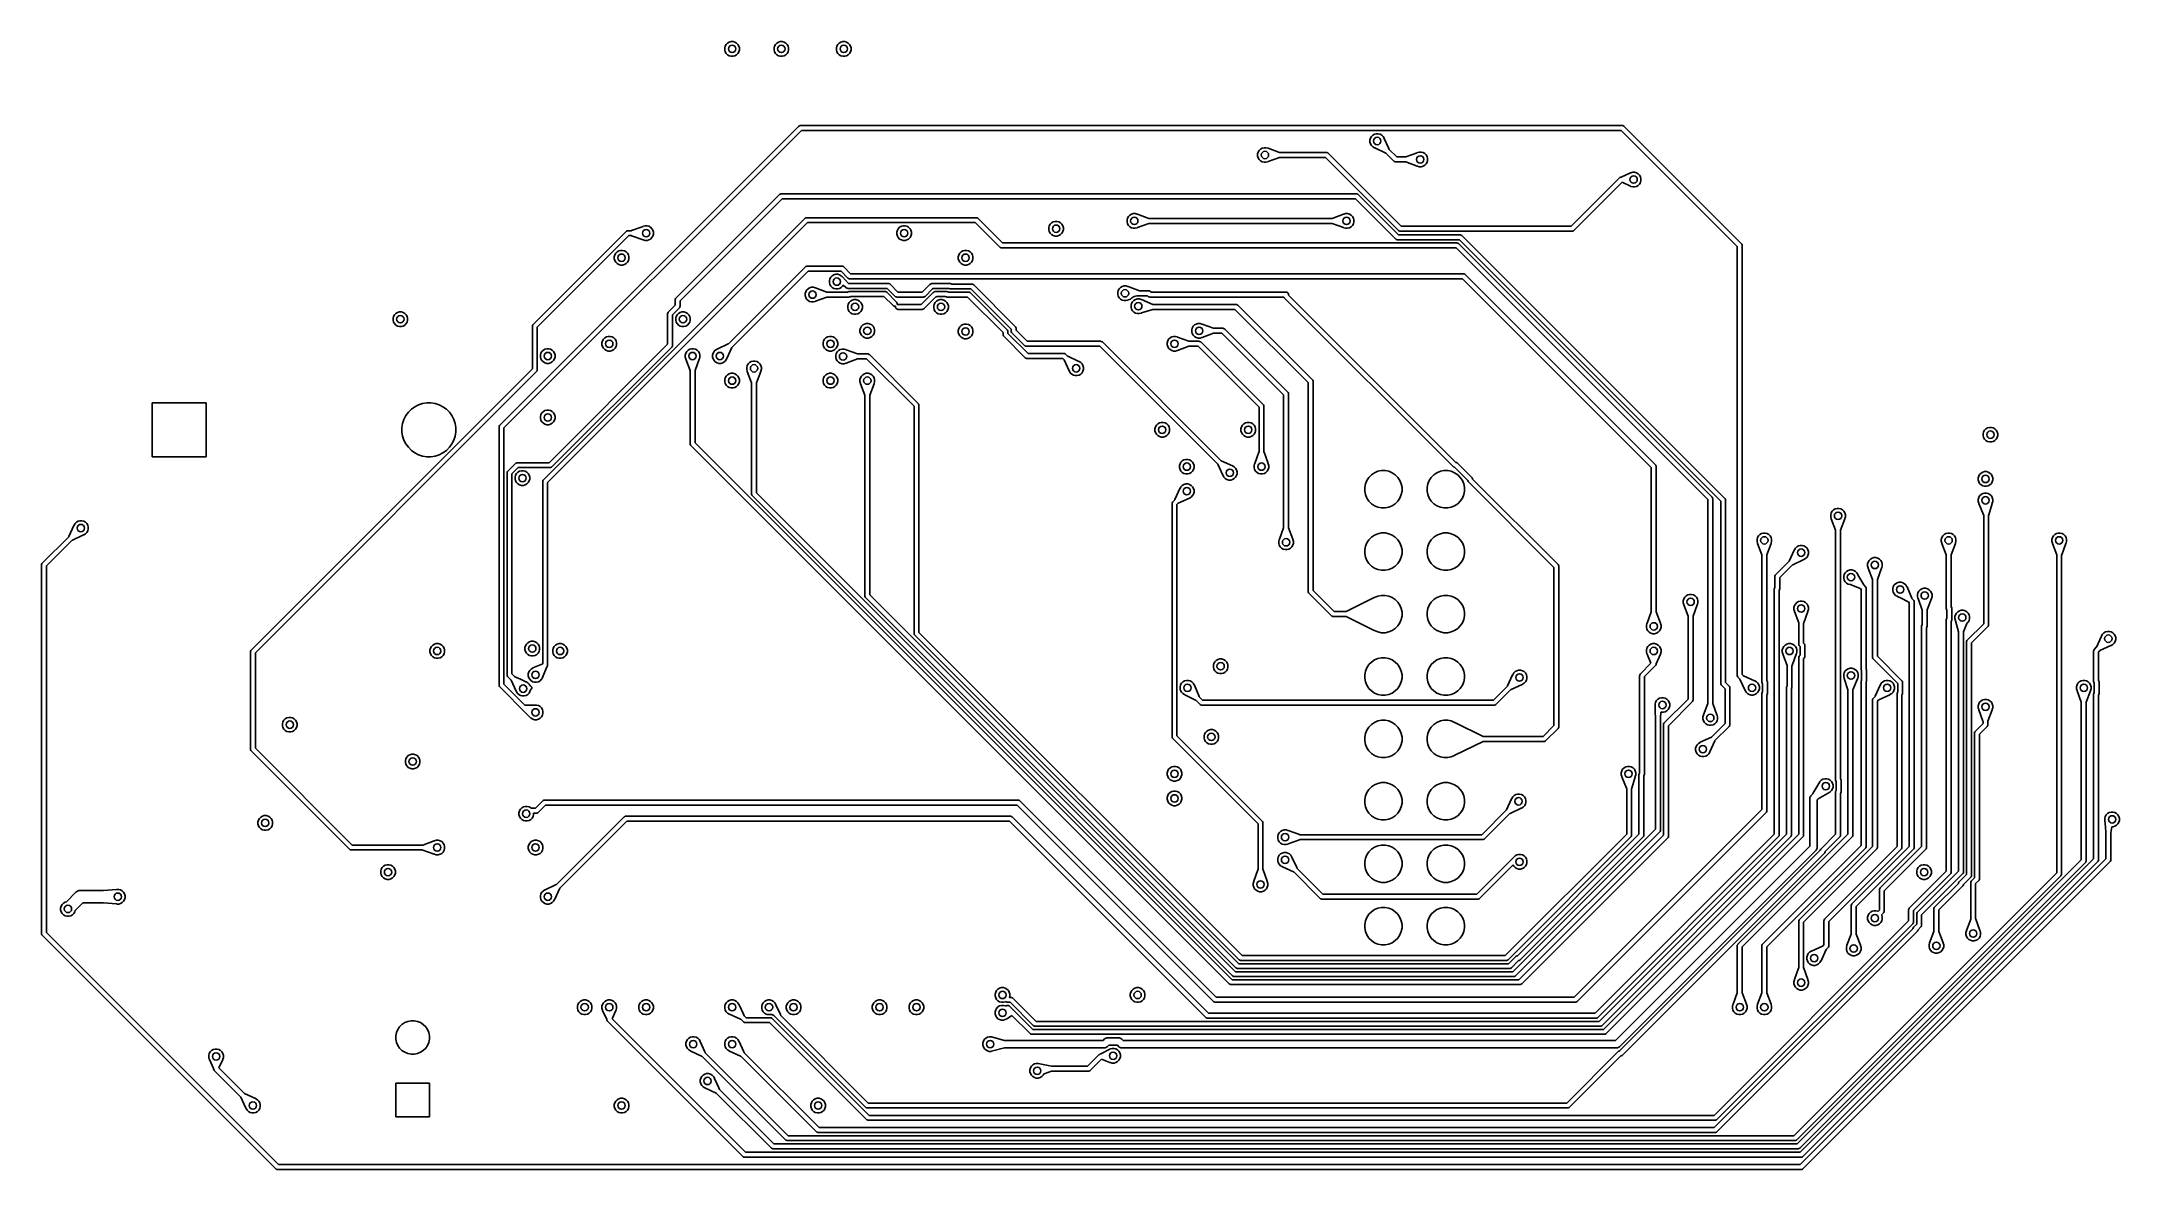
# Model space of a CAD drawing. Header units: inches. Extents: x 2.81 to 6.14, y -3.53 to -1.72.
import ezdxf

# ---------------------------------------------------------------- set-up
doc = ezdxf.new("R2010")
doc.units = ezdxf.units.IN
doc.header["$MEASUREMENT"] = 0
doc.layers.add('B.Cu', color=153, linetype='CONTINUOUS', true_color=0x4d7fc4)

msp = doc.modelspace()

# ---------------------------------------------------------------- linework, layer by layer
at = {"layer": 'B.Cu', "linetype": 'CONTINUOUS'}
for p, q in [((3.9056, -1.7307), (3.9064, -1.7278)), ((3.9056, -1.7338), (3.9056, -1.7307)), ((3.9064, -1.7278), (3.908, -1.7251)), ((3.908, -1.7251), (3.9101, -1.7229)), ((3.9101, -1.7229), (3.9128, -1.7214)), ((3.9128, -1.7214), (3.9158, -1.7206)), ((3.9158, -1.7206), (3.9189, -1.7206)), ((3.9189, -1.7206), (3.9218, -1.7214)), ((3.9218, -1.7214), (3.9245, -1.7229)), ((3.9245, -1.7229), (3.9267, -1.7251)), ((3.9267, -1.7251), (3.9282, -1.7278)), ((3.9282, -1.7278), (3.929, -1.7307)), ((3.929, -1.7307), (3.929, -1.7338)), ((3.9844, -1.7307), (3.9852, -1.7278)), ((3.9844, -1.7338), (3.9844, -1.7307)), ((3.9852, -1.7278), (3.9867, -1.7251)), ((3.9867, -1.7251), (3.9889, -1.7229)), ((3.9889, -1.7229), (3.9915, -1.7214)), ((3.9915, -1.7214), (3.9945, -1.7206)), ((3.9945, -1.7206), (3.9976, -1.7206)), ((3.9976, -1.7206), (4.0006, -1.7214)), ((4.0006, -1.7214), (4.0033, -1.7229)), ((4.0033, -1.7229), (4.0054, -1.7251)), ((4.0054, -1.7251), (4.007, -1.7278)), ((4.007, -1.7278), (4.0078, -1.7307)), ((4.0078, -1.7307), (4.0078, -1.7338)), ((4.0844, -1.7307), (4.0852, -1.7278)), ((4.0844, -1.7338), (4.0844, -1.7307)), ((4.0852, -1.7278), (4.0867, -1.7251)), ((4.0867, -1.7251), (4.0889, -1.7229)), ((4.0889, -1.7229), (4.0915, -1.7214)), ((4.0915, -1.7214), (4.0945, -1.7206)), ((4.0945, -1.7206), (4.0976, -1.7206)), ((4.0976, -1.7206), (4.1006, -1.7214)), ((4.1006, -1.7214), (4.1033, -1.7229)), ((4.1033, -1.7229), (4.1054, -1.7251)), ((4.1054, -1.7251), (4.107, -1.7278)), ((4.107, -1.7278), (4.1078, -1.7307)), ((4.1078, -1.7307), (4.1078, -1.7338)), ((3.9064, -1.7368), (3.9056, -1.7338)), ((3.908, -1.7395), (3.9064, -1.7368)), ((3.9101, -1.7417), (3.908, -1.7395)), ((3.9128, -1.7432), (3.9101, -1.7417)), ((3.9158, -1.744), (3.9128, -1.7432)), ((3.9189, -1.744), (3.9158, -1.744)), ((3.9218, -1.7432), (3.9189, -1.744)), ((3.9245, -1.7417), (3.9218, -1.7432)), ((3.9267, -1.7395), (3.9245, -1.7417)), ((3.9282, -1.7368), (3.9267, -1.7395)), ((3.929, -1.7338), (3.9282, -1.7368)), ((3.9852, -1.7368), (3.9844, -1.7338)), ((3.9867, -1.7395), (3.9852, -1.7368)), ((3.9889, -1.7417), (3.9867, -1.7395)), ((3.9915, -1.7432), (3.9889, -1.7417)), ((3.9945, -1.744), (3.9915, -1.7432)), ((3.9976, -1.744), (3.9945, -1.744)), ((4.0006, -1.7432), (3.9976, -1.744)), ((4.0033, -1.7417), (4.0006, -1.7432)), ((4.0054, -1.7395), (4.0033, -1.7417)), ((4.007, -1.7368), (4.0054, -1.7395)), ((4.0078, -1.7338), (4.007, -1.7368)), ((4.0852, -1.7368), (4.0844, -1.7338)), ((4.0867, -1.7395), (4.0852, -1.7368)), ((4.0889, -1.7417), (4.0867, -1.7395)), ((4.0915, -1.7432), (4.0889, -1.7417)), ((4.0945, -1.744), (4.0915, -1.7432)), ((4.0976, -1.744), (4.0945, -1.744)), ((4.1006, -1.7432), (4.0976, -1.744)), ((4.1033, -1.7417), (4.1006, -1.7432)), ((4.1054, -1.7395), (4.1033, -1.7417)), ((4.107, -1.7368), (4.1054, -1.7395)), ((4.1078, -1.7338), (4.107, -1.7368)), ((3.545, -2.3352), (4.0239, -1.8564)), ((4.0283, -1.8631), (3.5518, -2.3396)), ((4.0239, -1.8564), (4.0245, -1.8559)), ((4.0245, -1.8559), (4.0259, -1.8553)), ((4.0259, -1.8553), (4.0267, -1.8552)), ((4.0267, -1.8552), (5.3434, -1.8552)), ((5.3418, -1.8631), (4.0283, -1.8631)), ((5.5276, -2.0489), (5.3418, -1.8631)), ((5.3434, -1.8552), (5.3442, -1.8553)), ((5.3442, -1.8553), (5.3456, -1.8559)), ((5.3456, -1.8559), (5.3462, -1.8564)), ((5.3462, -1.8564), (5.5343, -2.0445)), ((4.76, -1.8978), (4.7616, -1.8951)), ((4.7616, -1.8951), (4.7638, -1.8929)), ((4.7638, -1.8929), (4.7664, -1.8914)), ((4.7664, -1.8914), (4.7694, -1.8906)), ((4.7694, -1.8906), (4.7725, -1.8906)), ((4.7725, -1.8906), (4.7755, -1.8914)), ((4.7755, -1.8914), (4.7757, -1.8915)), ((4.7757, -1.8915), (4.7759, -1.8915)), ((4.7759, -1.8915), (4.7942, -1.8982)), ((4.9391, -1.8784), (4.9399, -1.8754)), ((4.9391, -1.8815), (4.9391, -1.8784)), ((4.9399, -1.8844), (4.9391, -1.8815)), ((4.9399, -1.8754), (4.9414, -1.8727)), ((4.9414, -1.8871), (4.9399, -1.8844)), ((4.9414, -1.8727), (4.9436, -1.8706)), ((4.9436, -1.8893), (4.9414, -1.8871)), ((4.9436, -1.8706), (4.9463, -1.869)), ((4.9463, -1.8908), (4.9436, -1.8893)), ((4.9463, -1.869), (4.9492, -1.8682)), ((4.9466, -1.8909), (4.9463, -1.8908)), ((4.9467, -1.891), (4.9466, -1.8909)), ((4.9643, -1.8992), (4.9467, -1.891)), ((4.9492, -1.8682), (4.9523, -1.8682)), ((4.9523, -1.8682), (4.9553, -1.869)), ((4.9553, -1.869), (4.958, -1.8706)), ((4.958, -1.8706), (4.9602, -1.8727)), ((4.9602, -1.8727), (4.9617, -1.8754)), ((4.9617, -1.8754), (4.9618, -1.8757)), ((4.9618, -1.8757), (4.9619, -1.8758)), ((4.9619, -1.8758), (4.9689, -1.891)), ((4.9689, -1.891), (4.9701, -1.8935)), ((4.9701, -1.8935), (4.9701, -1.8936)), ((4.9701, -1.8936), (4.9819, -1.9055)), ((4.7592, -1.9007), (4.76, -1.8978)), ((4.7592, -1.9038), (4.7592, -1.9007)), ((4.76, -1.9068), (4.7592, -1.9038)), ((4.7616, -1.9095), (4.76, -1.9068)), ((4.7638, -1.9117), (4.7616, -1.9095)), ((4.7664, -1.9132), (4.7638, -1.9117)), ((4.7694, -1.914), (4.7664, -1.9132)), ((4.7725, -1.914), (4.7694, -1.914)), ((4.7755, -1.9132), (4.7725, -1.914)), ((4.7757, -1.913), (4.7755, -1.9132)), ((4.7759, -1.913), (4.7757, -1.913)), ((4.7942, -1.9063), (4.7759, -1.913)), ((4.7942, -1.8982), (4.7943, -1.8983)), ((4.7943, -1.9062), (4.7942, -1.9063)), ((4.7943, -1.8983), (4.8694, -1.8983)), ((4.8677, -1.9062), (4.7943, -1.9062)), ((4.7943, -1.9062), (4.7943, -1.9062)), ((4.9847, -2.0232), (4.8677, -1.9062)), ((4.8694, -1.8983), (4.8701, -1.8984)), ((4.8701, -1.8984), (4.8716, -1.899)), ((4.8716, -1.899), (4.8722, -1.8995)), ((4.8722, -1.8995), (4.9891, -2.0165)), ((4.9645, -1.8992), (4.9643, -1.8992)), ((4.9775, -1.9122), (4.9645, -1.8992)), ((4.9645, -1.8992), (4.9645, -1.8992)), ((4.9781, -1.9127), (4.9775, -1.9122)), ((4.9783, -1.9128), (4.9781, -1.9127)), ((4.9795, -1.9133), (4.9783, -1.9128)), ((4.9803, -1.9134), (4.9795, -1.9133)), ((4.9963, -1.9134), (4.9803, -1.9134)), ((4.9819, -1.9055), (4.9963, -1.9055)), ((4.9963, -1.9055), (4.9965, -1.9054)), ((4.9963, -1.9055), (4.9963, -1.9055)), ((4.9965, -1.9135), (4.9963, -1.9134)), ((4.9965, -1.9054), (5.0148, -1.8987)), ((5.0148, -1.9202), (4.9965, -1.9135)), ((5.0148, -1.8987), (5.0149, -1.8987)), ((5.0149, -1.9202), (5.0148, -1.9202)), ((5.0149, -1.8987), (5.0152, -1.8985)), ((5.0152, -1.9204), (5.0149, -1.9202)), ((5.0152, -1.8985), (5.0181, -1.8977)), ((5.0181, -1.9212), (5.0152, -1.9204)), ((5.0181, -1.8977), (5.0212, -1.8977)), ((5.0212, -1.9212), (5.0181, -1.9212)), ((5.0212, -1.8977), (5.0242, -1.8985)), ((5.0242, -1.9204), (5.0212, -1.9212)), ((5.0242, -1.8985), (5.0269, -1.9001)), ((5.0269, -1.9188), (5.0242, -1.9204)), ((5.0269, -1.9001), (5.0291, -1.9023)), ((5.0291, -1.9166), (5.0269, -1.9188)), ((5.0291, -1.9023), (5.0306, -1.9049)), ((5.0306, -1.914), (5.0291, -1.9166)), ((5.0306, -1.9049), (5.0314, -1.9079)), ((5.0314, -1.911), (5.0306, -1.914)), ((5.0314, -1.9079), (5.0314, -1.911)), ((5.357, -1.9307), (5.36, -1.9299)), ((5.36, -1.9299), (5.363, -1.9299)), ((5.363, -1.9299), (5.366, -1.9307)), ((5.2614, -2.0165), (5.3378, -1.9401)), ((5.3429, -1.9461), (5.2659, -2.0232)), ((5.3378, -1.9401), (5.339, -1.9389)), ((5.339, -1.9389), (5.3396, -1.9384)), ((5.339, -1.9389), (5.339, -1.9389)), ((5.339, -1.9389), (5.339, -1.9389)), ((5.3396, -1.9384), (5.341, -1.9378)), ((5.341, -1.9378), (5.3418, -1.9377)), ((5.3418, -1.9377), (5.3565, -1.9309)), ((5.3565, -1.9524), (5.3429, -1.9461)), ((5.3565, -1.9309), (5.3566, -1.9309)), ((5.3566, -1.9524), (5.3565, -1.9524)), ((5.3566, -1.9309), (5.357, -1.9307)), ((5.357, -1.9526), (5.3566, -1.9524)), ((5.3566, -1.9524), (5.3566, -1.9524)), ((5.36, -1.9534), (5.357, -1.9526)), ((5.363, -1.9534), (5.36, -1.9534)), ((5.366, -1.9526), (5.363, -1.9534)), ((5.366, -1.9307), (5.3687, -1.9323)), ((5.3687, -1.951), (5.366, -1.9526)), ((5.3687, -1.9323), (5.3709, -1.9345)), ((5.3709, -1.9488), (5.3687, -1.951)), ((5.3709, -1.9345), (5.3724, -1.9371)), ((5.3724, -1.9462), (5.3709, -1.9488)), ((5.3724, -1.9371), (5.3732, -1.9401)), ((5.3732, -1.9432), (5.3724, -1.9462)), ((5.3732, -1.9401), (5.3732, -1.9432)), ((3.8272, -2.1318), (3.9933, -1.9657)), ((3.9977, -1.9724), (3.8339, -2.1362)), ((3.9933, -1.9657), (3.9939, -1.9652)), ((3.9939, -1.9652), (3.9943, -1.9651)), ((3.9943, -1.9651), (3.9953, -1.9646)), ((3.9953, -1.9646), (3.9961, -1.9646)), ((3.9961, -1.9646), (4.9174, -1.9646)), ((4.9158, -1.9724), (3.9977, -1.9724)), ((4.5544, -1.9985), (4.5571, -1.997)), ((4.5571, -1.997), (4.56, -1.9962)), ((4.56, -1.9962), (4.5631, -1.9962)), ((4.5631, -1.9962), (4.5661, -1.997)), ((4.5661, -1.997), (4.5664, -1.9971)), ((4.5664, -1.9971), (4.5665, -1.9971)), ((4.5665, -1.9971), (4.5848, -2.0038)), ((4.8784, -2.0038), (4.8966, -1.9971)), ((4.8966, -1.9971), (4.8968, -1.9971)), ((4.8968, -1.9971), (4.8971, -1.997)), ((4.8971, -1.997), (4.9, -1.9962)), ((4.9, -1.9962), (4.9031, -1.9962)), ((4.9031, -1.9962), (4.9061, -1.997)), ((4.9061, -1.997), (4.9088, -1.9985)), ((4.9805, -2.0372), (4.9158, -1.9724)), ((4.9174, -1.9646), (4.9182, -1.9646)), ((4.9182, -1.9646), (4.9196, -1.9652)), ((4.9196, -1.9652), (4.9202, -1.9657)), ((4.9202, -1.9657), (4.9849, -2.0304)), ((3.5985, -2.1737), (3.7474, -2.0248)), ((3.6151, -2.4226), (4.0337, -2.004)), ((4.0381, -2.0107), (3.6218, -2.427)), ((3.7474, -2.0248), (3.748, -2.0243)), ((3.748, -2.0243), (3.7481, -2.0243)), ((3.7481, -2.0243), (3.7494, -2.0237)), ((3.7494, -2.0237), (3.7502, -2.0236)), ((3.7502, -2.0236), (3.7561, -2.0236)), ((3.7561, -2.0236), (3.7563, -2.0235)), ((3.7561, -2.0236), (3.7561, -2.0236)), ((3.7563, -2.0235), (3.7746, -2.0168)), ((3.7746, -2.0168), (3.7747, -2.0168)), ((3.7747, -2.0168), (3.775, -2.0166)), ((3.775, -2.0166), (3.778, -2.0158)), ((3.778, -2.0158), (3.7811, -2.0158)), ((3.7811, -2.0158), (3.784, -2.0166)), ((3.784, -2.0166), (3.7867, -2.0182)), ((3.7867, -2.0182), (3.7889, -2.0204)), ((3.7889, -2.0204), (3.7904, -2.023)), ((3.7904, -2.023), (3.7912, -2.026)), ((3.7912, -2.0291), (3.7904, -2.0321)), ((3.7912, -2.026), (3.7912, -2.0291)), ((4.0337, -2.004), (4.0343, -2.0035)), ((4.0343, -2.0035), (4.0357, -2.0029)), ((4.0357, -2.0029), (4.0365, -2.0029)), ((4.0365, -2.0029), (4.3085, -2.0029)), ((4.3069, -2.0107), (4.0381, -2.0107)), ((4.1812, -2.026), (4.182, -2.023)), ((4.1812, -2.0291), (4.1812, -2.026)), ((4.182, -2.0321), (4.1812, -2.0291)), ((4.182, -2.023), (4.1835, -2.0204)), ((4.1835, -2.0204), (4.1857, -2.0182)), ((4.1857, -2.0182), (4.1884, -2.0166)), ((4.1884, -2.0166), (4.1914, -2.0158)), ((4.1914, -2.0158), (4.1945, -2.0158)), ((4.1945, -2.0158), (4.1974, -2.0166)), ((4.1974, -2.0166), (4.2001, -2.0182)), ((4.2001, -2.0182), (4.2023, -2.0204)), ((4.2023, -2.0204), (4.2038, -2.023)), ((4.2038, -2.023), (4.2046, -2.026)), ((4.2046, -2.0291), (4.2038, -2.0321)), ((4.2046, -2.026), (4.2046, -2.0291)), ((4.3461, -2.05), (4.3069, -2.0107)), ((4.3085, -2.0029), (4.3093, -2.0029)), ((4.3093, -2.0029), (4.3107, -2.0035)), ((4.3107, -2.0035), (4.3113, -2.004)), ((4.3113, -2.004), (4.3505, -2.0433)), ((4.4246, -2.0189), (4.4254, -2.0159)), ((4.4246, -2.0219), (4.4246, -2.0189)), ((4.4254, -2.0249), (4.4246, -2.0219)), ((4.4254, -2.0159), (4.4269, -2.0132)), ((4.4269, -2.0276), (4.4254, -2.0249)), ((4.4269, -2.0132), (4.4291, -2.011)), ((4.4291, -2.0298), (4.4269, -2.0276)), ((4.4291, -2.011), (4.4318, -2.0095)), ((4.4318, -2.0313), (4.4291, -2.0298)), ((4.4318, -2.0095), (4.4348, -2.0087)), ((4.4348, -2.0087), (4.4378, -2.0087)), ((4.4378, -2.0087), (4.4408, -2.0095)), ((4.4408, -2.0095), (4.4435, -2.011)), ((4.4435, -2.0298), (4.4408, -2.0313)), ((4.4435, -2.011), (4.4457, -2.0132)), ((4.4457, -2.0276), (4.4435, -2.0298)), ((4.4457, -2.0132), (4.4472, -2.0159)), ((4.4472, -2.0249), (4.4457, -2.0276)), ((4.4472, -2.0159), (4.448, -2.0189)), ((4.448, -2.0219), (4.4472, -2.0249)), ((4.448, -2.0189), (4.448, -2.0219)), ((4.5499, -2.0063), (4.5507, -2.0034)), ((4.5499, -2.0094), (4.5499, -2.0063)), ((4.5507, -2.0124), (4.5499, -2.0094)), ((4.5507, -2.0034), (4.5522, -2.0007)), ((4.5522, -2.0151), (4.5507, -2.0124)), ((4.5522, -2.0007), (4.5544, -1.9985)), ((4.5544, -2.0172), (4.5522, -2.0151)), ((4.5571, -2.0188), (4.5544, -2.0172)), ((4.56, -2.0196), (4.5571, -2.0188)), ((4.5631, -2.0196), (4.56, -2.0196)), ((4.5661, -2.0188), (4.5631, -2.0196)), ((4.5664, -2.0186), (4.5661, -2.0188)), ((4.5665, -2.0186), (4.5664, -2.0186)), ((4.5848, -2.0119), (4.5665, -2.0186)), ((4.5848, -2.0038), (4.5849, -2.0039)), ((4.585, -2.0118), (4.5848, -2.0119)), ((4.5849, -2.0039), (4.8782, -2.0039)), ((4.8782, -2.0118), (4.585, -2.0118)), ((4.585, -2.0118), (4.585, -2.0118)), ((4.8782, -2.0039), (4.8784, -2.0038)), ((4.8782, -2.0039), (4.8782, -2.0039)), ((4.8784, -2.0119), (4.8782, -2.0118)), ((4.8966, -2.0186), (4.8784, -2.0119)), ((4.8968, -2.0186), (4.8966, -2.0186)), ((4.8971, -2.0188), (4.8968, -2.0186)), ((4.9, -2.0196), (4.8971, -2.0188)), ((4.9031, -2.0196), (4.9, -2.0196)), ((4.9061, -2.0188), (4.9031, -2.0196)), ((4.9088, -2.0172), (4.9061, -2.0188)), ((4.9088, -1.9985), (4.9109, -2.0007)), ((4.9109, -2.0151), (4.9088, -2.0172)), ((4.9109, -2.0007), (4.9125, -2.0034)), ((4.9125, -2.0124), (4.9109, -2.0151)), ((4.9125, -2.0034), (4.9133, -2.0063)), ((4.9133, -2.0094), (4.9125, -2.0124)), ((4.9133, -2.0063), (4.9133, -2.0094)), ((4.9853, -2.0237), (4.9847, -2.0232)), ((4.9849, -2.0304), (5.0841, -2.0304)), ((4.9867, -2.0243), (4.9853, -2.0237)), ((4.9875, -2.0243), (4.9867, -2.0243)), ((5.2631, -2.0243), (4.9875, -2.0243)), ((4.9891, -2.0165), (5.2614, -2.0165)), ((5.0841, -2.0304), (5.0848, -2.0305)), ((5.0848, -2.0305), (5.0863, -2.0311)), ((5.2638, -2.0243), (5.2631, -2.0243)), ((5.2653, -2.0237), (5.2638, -2.0243)), ((5.2659, -2.0232), (5.2653, -2.0237)), ((3.7518, -2.0315), (3.6052, -2.1781)), ((3.7284, -2.0654), (3.7292, -2.0624)), ((3.7292, -2.0624), (3.7308, -2.0597)), ((3.7308, -2.0597), (3.733, -2.0576)), ((3.733, -2.0576), (3.7356, -2.056)), ((3.7356, -2.056), (3.7386, -2.0552)), ((3.7386, -2.0552), (3.7417, -2.0552)), ((3.7417, -2.0552), (3.7447, -2.056)), ((3.7447, -2.056), (3.7473, -2.0576)), ((3.7473, -2.0576), (3.7495, -2.0597)), ((3.7495, -2.0597), (3.7511, -2.0624)), ((3.7511, -2.0624), (3.7519, -2.0654)), ((3.7562, -2.0315), (3.7518, -2.0315)), ((3.7563, -2.0316), (3.7562, -2.0315)), ((3.7746, -2.0383), (3.7563, -2.0316)), ((3.7747, -2.0383), (3.7746, -2.0383)), ((3.775, -2.0385), (3.7747, -2.0383)), ((3.778, -2.0393), (3.775, -2.0385)), ((3.7811, -2.0393), (3.778, -2.0393)), ((3.784, -2.0385), (3.7811, -2.0393)), ((3.7867, -2.0369), (3.784, -2.0385)), ((3.7889, -2.0347), (3.7867, -2.0369)), ((3.7904, -2.0321), (3.7889, -2.0347)), ((4.1835, -2.0347), (4.182, -2.0321)), ((4.1857, -2.0369), (4.1835, -2.0347)), ((4.1884, -2.0385), (4.1857, -2.0369)), ((4.1914, -2.0393), (4.1884, -2.0385)), ((4.1945, -2.0393), (4.1914, -2.0393)), ((4.1974, -2.0385), (4.1945, -2.0393)), ((4.2001, -2.0369), (4.1974, -2.0385)), ((4.2023, -2.0347), (4.2001, -2.0369)), ((4.2038, -2.0321), (4.2023, -2.0347)), ((4.2796, -2.0654), (4.2804, -2.0624)), ((4.2804, -2.0624), (4.282, -2.0597)), ((4.282, -2.0597), (4.2841, -2.0576)), ((4.2841, -2.0576), (4.2868, -2.056)), ((4.2868, -2.056), (4.2898, -2.0552)), ((4.2898, -2.0552), (4.2929, -2.0552)), ((4.2929, -2.0552), (4.2959, -2.056)), ((4.2959, -2.056), (4.2985, -2.0576)), ((4.2985, -2.0576), (4.3007, -2.0597)), ((4.3007, -2.0597), (4.3023, -2.0624)), ((4.3023, -2.0624), (4.303, -2.0654)), ((4.3467, -2.0505), (4.3461, -2.05)), ((4.3471, -2.0507), (4.3467, -2.0505)), ((4.3481, -2.0511), (4.3471, -2.0507)), ((4.3489, -2.0512), (4.3481, -2.0511)), ((5.0771, -2.0512), (4.3489, -2.0512)), ((4.3505, -2.0433), (5.0787, -2.0433)), ((4.4348, -2.0321), (4.4318, -2.0313)), ((4.4378, -2.0321), (4.4348, -2.0321)), ((4.4408, -2.0313), (4.4378, -2.0321)), ((4.9811, -2.0376), (4.9805, -2.0372)), ((4.9815, -2.0378), (4.9811, -2.0376)), ((4.9825, -2.0382), (4.9815, -2.0378)), ((4.9833, -2.0383), (4.9825, -2.0382)), ((5.0824, -2.0383), (4.9833, -2.0383)), ((5.4803, -2.4544), (5.0771, -2.0512)), ((5.0787, -2.0433), (5.0795, -2.0434)), ((5.0795, -2.0434), (5.0809, -2.044)), ((5.0809, -2.044), (5.0815, -2.0445)), ((5.0815, -2.0445), (5.487, -2.45)), ((5.5011, -2.4569), (5.0824, -2.0383)), ((5.0863, -2.0311), (5.0869, -2.0316)), ((5.0869, -2.0316), (5.5078, -2.4525)), ((5.5276, -2.7362), (5.5276, -2.0489)), ((5.5343, -2.0445), (5.5348, -2.0451)), ((5.5348, -2.0451), (5.5348, -2.0451)), ((5.5348, -2.0451), (5.5354, -2.0465)), ((5.5354, -2.0465), (5.5354, -2.0472)), ((5.5354, -2.0472), (5.5354, -2.7346)), ((3.7284, -2.0685), (3.7284, -2.0654)), ((3.7292, -2.0714), (3.7284, -2.0685)), ((3.7308, -2.0741), (3.7292, -2.0714)), ((3.733, -2.0763), (3.7308, -2.0741)), ((3.7356, -2.0778), (3.733, -2.0763)), ((3.7386, -2.0786), (3.7356, -2.0778)), ((3.7417, -2.0786), (3.7386, -2.0786)), ((3.7447, -2.0778), (3.7417, -2.0786)), ((3.7473, -2.0763), (3.7447, -2.0778)), ((3.7495, -2.0741), (3.7473, -2.0763)), ((3.7511, -2.0714), (3.7495, -2.0741)), ((3.7519, -2.0685), (3.7511, -2.0714)), ((3.7519, -2.0654), (3.7519, -2.0685)), ((3.9114, -2.2051), (4.0348, -2.0817)), ((4.0392, -2.0884), (3.917, -2.2107)), ((4.0348, -2.0817), (4.0354, -2.0812)), ((4.0354, -2.0812), (4.0368, -2.0806)), ((4.0368, -2.0806), (4.0376, -2.0806)), ((4.0376, -2.0806), (4.0934, -2.0806)), ((4.0918, -2.0884), (4.0392, -2.0884)), ((4.0755, -2.098), (4.0777, -2.0959)), ((4.0777, -2.0959), (4.0803, -2.0943)), ((4.0803, -2.0943), (4.0833, -2.0935)), ((4.0833, -2.0935), (4.0864, -2.0935)), ((4.0864, -2.0935), (4.0894, -2.0943)), ((4.0894, -2.0943), (4.092, -2.0959)), ((4.1028, -2.0994), (4.0918, -2.0884)), ((4.092, -2.0959), (4.0932, -2.097)), ((4.0932, -2.097), (4.0933, -2.097)), ((4.0933, -2.097), (4.0934, -2.0971)), ((4.0934, -2.0806), (4.0942, -2.0806)), ((4.0934, -2.0971), (4.094, -2.0977)), ((4.0942, -2.0806), (4.0956, -2.0812)), ((4.0956, -2.0812), (4.0962, -2.0817)), ((4.0962, -2.0817), (4.1072, -2.0927)), ((4.1072, -2.0927), (5.0888, -2.0927)), ((4.2796, -2.0685), (4.2796, -2.0654)), ((4.2804, -2.0714), (4.2796, -2.0685)), ((4.282, -2.0741), (4.2804, -2.0714)), ((4.2841, -2.0763), (4.282, -2.0741)), ((4.2868, -2.0778), (4.2841, -2.0763)), ((4.2898, -2.0786), (4.2868, -2.0778)), ((4.2929, -2.0786), (4.2898, -2.0786)), ((4.2959, -2.0778), (4.2929, -2.0786)), ((4.2985, -2.0763), (4.2959, -2.0778)), ((4.3007, -2.0741), (4.2985, -2.0763)), ((4.3023, -2.0714), (4.3007, -2.0741)), ((4.303, -2.0685), (4.3023, -2.0714)), ((4.303, -2.0654), (4.303, -2.0685)), ((5.0888, -2.0927), (5.0895, -2.0928)), ((5.0895, -2.0928), (5.091, -2.0934)), ((5.091, -2.0934), (5.0916, -2.0939)), ((5.0916, -2.0939), (5.3965, -2.3988)), ((4.0344, -2.1244), (4.0352, -2.1215)), ((4.0344, -2.1275), (4.0344, -2.1244)), ((4.0352, -2.1305), (4.0344, -2.1275)), ((4.0352, -2.1215), (4.0367, -2.1188)), ((4.0367, -2.1188), (4.0389, -2.1166)), ((4.0389, -2.1166), (4.0415, -2.1151)), ((4.0415, -2.1151), (4.0445, -2.1143)), ((4.0445, -2.1143), (4.0476, -2.1143)), ((4.0476, -2.1143), (4.0506, -2.1151)), ((4.0506, -2.1151), (4.0508, -2.1152)), ((4.0508, -2.1152), (4.0509, -2.1152)), ((4.0509, -2.1152), (4.0511, -2.1153)), ((4.0511, -2.1153), (4.0692, -2.1219)), ((4.0692, -2.13), (4.0511, -2.1367)), ((4.0692, -2.1219), (4.0693, -2.122)), ((4.0693, -2.13), (4.0692, -2.13)), ((4.0693, -2.122), (4.0694, -2.122)), ((4.0694, -2.1299), (4.0693, -2.13)), ((4.0693, -2.13), (4.0693, -2.13)), ((4.0694, -2.122), (4.1029, -2.122)), ((4.1045, -2.1299), (4.0694, -2.1299)), ((4.0731, -2.1037), (4.0739, -2.1007)), ((4.0731, -2.1068), (4.0731, -2.1037)), ((4.0739, -2.1098), (4.0731, -2.1068)), ((4.0739, -2.1007), (4.0755, -2.098)), ((4.0755, -2.1124), (4.0739, -2.1098)), ((4.0777, -2.1146), (4.0755, -2.1124)), ((4.0803, -2.1161), (4.0777, -2.1146)), ((4.0833, -2.1169), (4.0803, -2.1161)), ((4.0864, -2.1169), (4.0833, -2.1169)), ((4.0894, -2.1161), (4.0864, -2.1169)), ((4.092, -2.1146), (4.0894, -2.1161)), ((4.0942, -2.1124), (4.092, -2.1146)), ((4.094, -2.0977), (4.094, -2.0977)), ((4.094, -2.0977), (4.104, -2.1081)), ((4.0952, -2.1108), (4.0942, -2.1124)), ((4.0953, -2.111), (4.0952, -2.1108)), ((4.0952, -2.1108), (4.0952, -2.1108)), ((4.0995, -2.1148), (4.0953, -2.111)), ((4.0996, -2.1148), (4.0995, -2.1148)), ((4.0995, -2.1148), (4.0995, -2.1148)), ((4.1002, -2.1153), (4.0996, -2.1148)), ((4.1016, -2.1159), (4.1002, -2.1153)), ((4.1024, -2.116), (4.1016, -2.1159)), ((4.1025, -2.116), (4.1024, -2.116)), ((4.1037, -2.116), (4.1025, -2.116)), ((4.1034, -2.0999), (4.1028, -2.0994)), ((4.1029, -2.122), (4.1034, -2.1216)), ((4.1038, -2.1001), (4.1034, -2.0999)), ((4.1034, -2.1216), (4.1048, -2.1211)), ((4.1658, -2.116), (4.1037, -2.116)), ((4.1048, -2.1005), (4.1038, -2.1001)), ((4.104, -2.1081), (4.1675, -2.1081)), ((4.1053, -2.1298), (4.1045, -2.1299)), ((4.1056, -2.1006), (4.1048, -2.1005)), ((4.1048, -2.1211), (4.1056, -2.121)), ((4.1067, -2.1293), (4.1053, -2.1298)), ((5.0871, -2.1006), (4.1056, -2.1006)), ((4.1056, -2.121), (4.1621, -2.121)), ((4.1072, -2.1289), (4.1067, -2.1293)), ((4.1605, -2.1289), (4.1072, -2.1289)), ((4.1753, -2.1436), (4.1605, -2.1289)), ((4.1621, -2.121), (4.1629, -2.1211)), ((4.1629, -2.1211), (4.1643, -2.1216)), ((4.1643, -2.1216), (4.1649, -2.1221)), ((4.1649, -2.1221), (4.1808, -2.1381)), ((4.1786, -2.1288), (4.1658, -2.116)), ((4.1675, -2.1081), (4.1682, -2.1082)), ((4.1682, -2.1082), (4.1697, -2.1088)), ((4.1697, -2.1088), (4.1703, -2.1093)), ((4.1703, -2.1093), (4.183, -2.122)), ((4.1792, -2.1293), (4.1786, -2.1288)), ((4.1806, -2.1298), (4.1792, -2.1293)), ((4.1814, -2.1299), (4.1806, -2.1298)), ((4.2236, -2.1299), (4.1814, -2.1299)), ((4.183, -2.122), (4.2219, -2.122)), ((4.2204, -2.1417), (4.239, -2.1232)), ((4.2219, -2.122), (4.2336, -2.1103)), ((4.2243, -2.1298), (4.2236, -2.1299)), ((4.2257, -2.1293), (4.2243, -2.1298)), ((4.2437, -2.1296), (4.2249, -2.1485)), ((4.2263, -2.1288), (4.2257, -2.1293)), ((4.2384, -2.1167), (4.2263, -2.1288)), ((4.2336, -2.1103), (4.2342, -2.1098)), ((4.2342, -2.1098), (4.235, -2.1095)), ((4.235, -2.1095), (4.2353, -2.1093)), ((4.2353, -2.1093), (4.2359, -2.1088)), ((4.2359, -2.1088), (4.2373, -2.1082)), ((4.2373, -2.1082), (4.238, -2.1081)), ((4.238, -2.1081), (4.2659, -2.1081)), ((4.2392, -2.1164), (4.2384, -2.1167)), ((4.239, -2.1232), (4.2396, -2.1227)), ((4.2397, -2.116), (4.2392, -2.1164)), ((4.2396, -2.1227), (4.2403, -2.1224)), ((4.2643, -2.116), (4.2397, -2.116)), ((4.2403, -2.1224), (4.2406, -2.1221)), ((4.2406, -2.1221), (4.2412, -2.1216)), ((4.2412, -2.1216), (4.2426, -2.1211)), ((4.2426, -2.1211), (4.2434, -2.121)), ((4.2434, -2.121), (4.2606, -2.121)), ((4.2445, -2.1293), (4.2437, -2.1296)), ((4.245, -2.1289), (4.2445, -2.1293)), ((4.259, -2.1289), (4.245, -2.1289)), ((4.2594, -2.1293), (4.259, -2.1289)), ((4.2609, -2.1298), (4.2594, -2.1293)), ((4.2606, -2.121), (4.2613, -2.1211)), ((4.2616, -2.1299), (4.2609, -2.1298)), ((4.2613, -2.1211), (4.2627, -2.1216)), ((4.2946, -2.1299), (4.2616, -2.1299)), ((4.2627, -2.1216), (4.2632, -2.122)), ((4.2632, -2.122), (4.2962, -2.122)), ((4.2648, -2.1164), (4.2643, -2.116)), ((4.2662, -2.117), (4.2648, -2.1164)), ((4.2659, -2.1081), (4.2667, -2.1082)), ((4.267, -2.117), (4.2662, -2.117)), ((4.2667, -2.1082), (4.2681, -2.1088)), ((4.2999, -2.117), (4.267, -2.117)), ((4.2681, -2.1088), (4.2686, -2.1092)), ((4.2686, -2.1092), (4.3015, -2.1092)), ((4.3513, -2.1867), (4.2946, -2.1299)), ((4.2962, -2.122), (4.297, -2.1221)), ((4.297, -2.1221), (4.2984, -2.1227)), ((4.2984, -2.1227), (4.299, -2.1232)), ((4.299, -2.1232), (4.358, -2.1823)), ((4.3642, -2.1813), (4.2999, -2.117)), ((4.3015, -2.1092), (4.3023, -2.1092)), ((4.3023, -2.1092), (4.3037, -2.1098)), ((4.3037, -2.1098), (4.3043, -2.1103)), ((4.3043, -2.1103), (4.3709, -2.1769)), ((4.535, -2.1223), (4.5358, -2.1193)), ((4.535, -2.1254), (4.535, -2.1223)), ((4.5358, -2.1284), (4.535, -2.1254)), ((4.5358, -2.1193), (4.5373, -2.1167)), ((4.5373, -2.131), (4.5358, -2.1284)), ((4.5373, -2.1167), (4.5395, -2.1145)), ((4.5395, -2.1145), (4.5422, -2.1129)), ((4.5422, -2.1129), (4.5452, -2.1121)), ((4.5452, -2.1121), (4.5482, -2.1121)), ((4.5482, -2.1121), (4.5512, -2.1129)), ((4.5512, -2.1129), (4.5515, -2.1131)), ((4.5515, -2.1131), (4.5516, -2.1131)), ((4.5516, -2.1131), (4.5517, -2.1131)), ((4.5517, -2.1131), (4.5698, -2.1198)), ((4.5615, -2.1289), (4.5577, -2.1311)), ((4.5657, -2.1278), (4.5615, -2.1289)), ((4.5615, -2.1289), (4.5615, -2.1289)), ((4.5615, -2.1289), (4.5615, -2.1289)), ((4.5829, -2.1278), (4.5657, -2.1278)), ((4.5698, -2.1198), (4.57, -2.1199)), ((4.57, -2.1199), (4.57, -2.1199)), ((4.57, -2.1199), (4.5845, -2.1199)), ((4.5838, -2.1288), (4.5829, -2.1278)), ((4.5844, -2.1293), (4.5838, -2.1288)), ((4.5858, -2.1298), (4.5844, -2.1293)), ((4.5845, -2.1199), (4.5853, -2.12)), ((4.5853, -2.12), (4.5867, -2.1206)), ((4.5866, -2.1299), (4.5858, -2.1298)), ((4.8012, -2.1299), (4.5866, -2.1299)), ((4.5867, -2.1206), (4.5873, -2.1211)), ((4.5873, -2.1211), (4.5882, -2.122)), ((4.5882, -2.122), (4.8047, -2.122)), ((4.8015, -2.1305), (4.8012, -2.1299)), ((4.8047, -2.122), (4.8055, -2.1221)), ((4.8055, -2.1221), (4.8069, -2.1227)), ((4.8069, -2.1227), (4.808, -2.1238)), ((4.808, -2.1238), (4.8086, -2.1252)), ((4.8086, -2.1252), (4.8087, -2.126)), ((4.8087, -2.126), (4.8087, -2.1267)), ((4.8087, -2.1267), (5.0769, -2.3949)), ((5.3898, -2.4032), (5.0871, -2.1006)), ((3.3741, -2.1638), (3.3749, -2.1608)), ((3.3749, -2.1608), (3.3765, -2.1582)), ((3.3765, -2.1582), (3.3786, -2.156)), ((3.3786, -2.156), (3.3813, -2.1544)), ((3.3813, -2.1544), (3.3843, -2.1536)), ((3.3843, -2.1536), (3.3874, -2.1536)), ((3.3874, -2.1536), (3.3903, -2.1544)), ((3.3903, -2.1544), (3.393, -2.156)), ((3.393, -2.156), (3.3952, -2.1582)), ((3.3952, -2.1582), (3.3967, -2.1608)), ((3.3967, -2.1608), (3.3975, -2.1638)), ((3.8139, -2.1568), (3.814, -2.156)), ((3.8139, -2.2056), (3.8139, -2.1568)), ((3.814, -2.156), (3.8146, -2.1546)), ((3.8146, -2.1546), (3.8151, -2.154)), ((3.8151, -2.154), (3.8261, -2.143)), ((3.8328, -2.1474), (3.8218, -2.1584)), ((3.8218, -2.1584), (3.8218, -2.2073)), ((3.8261, -2.1338), (3.8267, -2.1324)), ((3.8261, -2.1346), (3.8261, -2.1338)), ((3.8261, -2.143), (3.8261, -2.1346)), ((3.8267, -2.1324), (3.8272, -2.1318)), ((3.8269, -2.1638), (3.8277, -2.1608)), ((3.8277, -2.1608), (3.8292, -2.1582)), ((3.8292, -2.1582), (3.8314, -2.156)), ((3.8314, -2.156), (3.8341, -2.1544)), ((3.8333, -2.1468), (3.8328, -2.1474)), ((3.8337, -2.1458), (3.8333, -2.1468)), ((3.8338, -2.1454), (3.8337, -2.1458)), ((3.8339, -2.1446), (3.8338, -2.1454)), ((3.8339, -2.1362), (3.8339, -2.1446)), ((3.8341, -2.1544), (3.837, -2.1536)), ((3.837, -2.1536), (3.8401, -2.1536)), ((3.8401, -2.1536), (3.8431, -2.1544)), ((3.8431, -2.1544), (3.8458, -2.156)), ((3.8458, -2.156), (3.848, -2.1582)), ((3.848, -2.1582), (3.8495, -2.1608)), ((3.8495, -2.1608), (3.8503, -2.1638)), ((4.0367, -2.1332), (4.0352, -2.1305)), ((4.0389, -2.1354), (4.0367, -2.1332)), ((4.0415, -2.1369), (4.0389, -2.1354)), ((4.0445, -2.1377), (4.0415, -2.1369)), ((4.0476, -2.1377), (4.0445, -2.1377)), ((4.0506, -2.1369), (4.0476, -2.1377)), ((4.0509, -2.1367), (4.0506, -2.1369)), ((4.0511, -2.1367), (4.0509, -2.1367)), ((4.0509, -2.1367), (4.0509, -2.1367)), ((4.1025, -2.1441), (4.1033, -2.1411)), ((4.1025, -2.1472), (4.1025, -2.1441)), ((4.1033, -2.1502), (4.1025, -2.1472)), ((4.1033, -2.1411), (4.1048, -2.1385)), ((4.1048, -2.1529), (4.1033, -2.1502)), ((4.1048, -2.1385), (4.107, -2.1363)), ((4.107, -2.155), (4.1048, -2.1529)), ((4.107, -2.1363), (4.1097, -2.1348)), ((4.1097, -2.1566), (4.107, -2.155)), ((4.1097, -2.1348), (4.1126, -2.134)), ((4.1126, -2.1574), (4.1097, -2.1566)), ((4.1126, -2.134), (4.1157, -2.134)), ((4.1157, -2.1574), (4.1126, -2.1574)), ((4.1157, -2.134), (4.1187, -2.1348)), ((4.1187, -2.1566), (4.1157, -2.1574)), ((4.1187, -2.1348), (4.1214, -2.1363)), ((4.1214, -2.155), (4.1187, -2.1566)), ((4.1214, -2.1363), (4.1235, -2.1385)), ((4.1235, -2.1529), (4.1214, -2.155)), ((4.1235, -2.1385), (4.1251, -2.1411)), ((4.1251, -2.1502), (4.1235, -2.1529)), ((4.1251, -2.1411), (4.1259, -2.1441)), ((4.1259, -2.1472), (4.1251, -2.1502)), ((4.1259, -2.1441), (4.1259, -2.1472)), ((4.1759, -2.1441), (4.1753, -2.1436)), ((4.1773, -2.1447), (4.1759, -2.1441)), ((4.1788, -2.1447), (4.1773, -2.1447)), ((4.1792, -2.1446), (4.1788, -2.1447)), ((4.179, -2.1449), (4.1792, -2.1446)), ((4.179, -2.1464), (4.179, -2.1449)), ((4.1796, -2.1479), (4.179, -2.1464)), ((4.1807, -2.1489), (4.1796, -2.1479)), ((4.1821, -2.1495), (4.1807, -2.1489)), ((4.1808, -2.1381), (4.1813, -2.1387)), ((4.1813, -2.1387), (4.1819, -2.1401)), ((4.1819, -2.1416), (4.1818, -2.1419)), ((4.1818, -2.1419), (4.1821, -2.1418)), ((4.1819, -2.1401), (4.1819, -2.1416)), ((4.1821, -2.1418), (4.1829, -2.1417)), ((4.1829, -2.1496), (4.1821, -2.1495)), ((4.1829, -2.1417), (4.2204, -2.1417)), ((4.2221, -2.1496), (4.1829, -2.1496)), ((4.2228, -2.1495), (4.2221, -2.1496)), ((4.2243, -2.1489), (4.2228, -2.1495)), ((4.2249, -2.1485), (4.2243, -2.1489)), ((4.2403, -2.1441), (4.2411, -2.1411)), ((4.2403, -2.1472), (4.2403, -2.1441)), ((4.2411, -2.1502), (4.2403, -2.1472)), ((4.2411, -2.1411), (4.2426, -2.1385)), ((4.2426, -2.1529), (4.2411, -2.1502)), ((4.2426, -2.1385), (4.2448, -2.1363)), ((4.2448, -2.155), (4.2426, -2.1529)), ((4.2448, -2.1363), (4.2474, -2.1348)), ((4.2474, -2.1566), (4.2448, -2.155)), ((4.2474, -2.1348), (4.2504, -2.134)), ((4.2504, -2.1574), (4.2474, -2.1566)), ((4.2504, -2.134), (4.2535, -2.134)), ((4.2535, -2.1574), (4.2504, -2.1574)), ((4.2535, -2.134), (4.2565, -2.1348)), ((4.2565, -2.1566), (4.2535, -2.1574)), ((4.2565, -2.1348), (4.2592, -2.1363)), ((4.2592, -2.155), (4.2565, -2.1566)), ((4.2592, -2.1363), (4.2613, -2.1385)), ((4.2613, -2.1529), (4.2592, -2.155)), ((4.2613, -2.1385), (4.2629, -2.1411)), ((4.2629, -2.1502), (4.2613, -2.1529)), ((4.2629, -2.1411), (4.2637, -2.1441)), ((4.2637, -2.1472), (4.2629, -2.1502)), ((4.2637, -2.1441), (4.2637, -2.1472)), ((4.5395, -2.1332), (4.5373, -2.131)), ((4.5422, -2.1348), (4.5395, -2.1332)), ((4.5452, -2.1356), (4.5422, -2.1348)), ((4.5482, -2.1356), (4.5452, -2.1356)), ((4.5512, -2.1348), (4.5482, -2.1356)), ((4.5515, -2.1346), (4.5512, -2.1348)), ((4.5517, -2.1346), (4.5515, -2.1346)), ((4.5515, -2.1346), (4.5515, -2.1346)), ((4.5556, -2.1332), (4.5517, -2.1346)), ((4.5557, -2.1331), (4.5556, -2.1331)), ((4.5556, -2.1331), (4.5556, -2.1332)), ((4.5558, -2.133), (4.5557, -2.1331)), ((4.5577, -2.1311), (4.5558, -2.133)), ((4.5563, -2.1431), (4.5571, -2.1401)), ((4.5563, -2.1461), (4.5563, -2.1431)), ((4.5571, -2.1491), (4.5563, -2.1461)), ((4.5571, -2.1401), (4.5587, -2.1374)), ((4.5587, -2.1518), (4.5571, -2.1491)), ((4.5577, -2.1311), (4.5577, -2.1311)), ((4.5587, -2.1374), (4.5608, -2.1352)), ((4.5608, -2.154), (4.5587, -2.1518)), ((4.5608, -2.1352), (4.5635, -2.1337)), ((4.5635, -2.1555), (4.5608, -2.154)), ((4.5635, -2.1337), (4.5665, -2.1329)), ((4.5665, -2.1563), (4.5635, -2.1555)), ((4.5665, -2.1329), (4.5696, -2.1329)), ((4.5696, -2.1563), (4.5665, -2.1563)), ((4.5696, -2.1329), (4.5725, -2.1337)), ((4.5725, -2.1555), (4.5696, -2.1563)), ((4.5725, -2.1337), (4.5729, -2.1339)), ((4.5728, -2.1554), (4.5725, -2.1555)), ((4.5729, -2.1554), (4.5728, -2.1554)), ((4.5729, -2.1339), (4.573, -2.1339)), ((4.5912, -2.1497), (4.5729, -2.1554)), ((4.573, -2.1339), (4.573, -2.1339)), ((4.573, -2.1339), (4.5913, -2.1416)), ((4.5914, -2.1496), (4.5912, -2.1497)), ((4.5913, -2.1416), (4.5914, -2.1417)), ((4.5914, -2.1417), (4.7244, -2.1417)), ((4.7228, -2.1496), (4.5914, -2.1496)), ((4.8402, -2.267), (4.7228, -2.1496)), ((4.7244, -2.1417), (4.7252, -2.1418)), ((4.7252, -2.1418), (4.7266, -2.1424)), ((4.7266, -2.1424), (4.7272, -2.1429)), ((4.7272, -2.1429), (4.8469, -2.2626)), ((4.8019, -2.1311), (4.8015, -2.1305)), ((5.0725, -2.4016), (4.8019, -2.1311)), ((3.3741, -2.1669), (3.3741, -2.1638)), ((3.3749, -2.1699), (3.3741, -2.1669)), ((3.3765, -2.1725), (3.3749, -2.1699)), ((3.3786, -2.1747), (3.3765, -2.1725)), ((3.3813, -2.1763), (3.3786, -2.1747)), ((3.3843, -2.1771), (3.3813, -2.1763)), ((3.3874, -2.1771), (3.3843, -2.1771)), ((3.3903, -2.1763), (3.3874, -2.1771)), ((3.393, -2.1747), (3.3903, -2.1763)), ((3.3952, -2.1725), (3.393, -2.1747)), ((3.3967, -2.1699), (3.3952, -2.1725)), ((3.3975, -2.1669), (3.3967, -2.1699)), ((3.3975, -2.1638), (3.3975, -2.1669)), ((3.5974, -2.1757), (3.598, -2.1743)), ((3.5974, -2.1764), (3.5974, -2.1757)), ((3.5974, -2.245), (3.5974, -2.1764)), ((3.598, -2.1743), (3.5985, -2.1737)), ((3.6052, -2.1781), (3.6052, -2.2466)), ((3.7111, -2.1975), (3.7133, -2.1954)), ((3.7133, -2.1954), (3.716, -2.1938)), ((3.716, -2.1938), (3.7189, -2.193)), ((3.7189, -2.193), (3.722, -2.193)), ((3.722, -2.193), (3.725, -2.1938)), ((3.725, -2.1938), (3.7277, -2.1954)), ((3.7277, -2.1954), (3.7298, -2.1975)), ((3.8269, -2.1669), (3.8269, -2.1638)), ((3.8277, -2.1699), (3.8269, -2.1669)), ((3.8292, -2.1725), (3.8277, -2.1699)), ((3.8314, -2.1747), (3.8292, -2.1725)), ((3.8341, -2.1763), (3.8314, -2.1747)), ((3.837, -2.1771), (3.8341, -2.1763)), ((3.8401, -2.1771), (3.837, -2.1771)), ((3.8431, -2.1763), (3.8401, -2.1771)), ((3.8458, -2.1747), (3.8431, -2.1763)), ((3.848, -2.1725), (3.8458, -2.1747)), ((3.8495, -2.1699), (3.848, -2.1725)), ((3.8503, -2.1669), (3.8495, -2.1699)), ((3.8503, -2.1638), (3.8503, -2.1669)), ((4.0654, -2.1975), (4.0676, -2.1954)), ((4.0676, -2.1954), (4.0703, -2.1938)), ((4.0703, -2.1938), (4.0733, -2.193)), ((4.0733, -2.193), (4.0763, -2.193)), ((4.0763, -2.193), (4.0793, -2.1938)), ((4.0793, -2.1938), (4.082, -2.1954)), ((4.082, -2.1954), (4.0842, -2.1975)), ((4.1221, -2.1824), (4.1229, -2.1795)), ((4.1221, -2.1855), (4.1221, -2.1824)), ((4.1229, -2.1885), (4.1221, -2.1855)), ((4.1229, -2.1795), (4.1245, -2.1768)), ((4.1245, -2.1912), (4.1229, -2.1885)), ((4.1245, -2.1768), (4.1267, -2.1746)), ((4.1267, -2.1933), (4.1245, -2.1912)), ((4.1267, -2.1746), (4.1293, -2.1731)), ((4.1293, -2.1949), (4.1267, -2.1933)), ((4.1293, -2.1731), (4.1323, -2.1723)), ((4.1323, -2.1957), (4.1293, -2.1949)), ((4.1323, -2.1723), (4.1354, -2.1723)), ((4.1354, -2.1957), (4.1323, -2.1957)), ((4.1354, -2.1723), (4.1384, -2.1731)), ((4.1384, -2.1949), (4.1354, -2.1957)), ((4.1384, -2.1731), (4.141, -2.1746)), ((4.141, -2.1933), (4.1384, -2.1949)), ((4.141, -2.1746), (4.1432, -2.1768)), ((4.1432, -2.1912), (4.141, -2.1933)), ((4.1432, -2.1768), (4.1448, -2.1795)), ((4.1448, -2.1885), (4.1432, -2.1912)), ((4.1448, -2.1795), (4.1456, -2.1824)), ((4.1456, -2.1855), (4.1448, -2.1885)), ((4.1456, -2.1824), (4.1456, -2.1855)), ((4.2796, -2.1835), (4.2804, -2.1805)), ((4.2796, -2.1866), (4.2796, -2.1835)), ((4.2804, -2.1896), (4.2796, -2.1866)), ((4.2804, -2.1805), (4.282, -2.1778)), ((4.282, -2.1922), (4.2804, -2.1896)), ((4.282, -2.1778), (4.2841, -2.1757)), ((4.2841, -2.1944), (4.282, -2.1922)), ((4.2841, -2.1757), (4.2868, -2.1741)), ((4.2868, -2.196), (4.2841, -2.1944)), ((4.2868, -2.1741), (4.2898, -2.1733)), ((4.2898, -2.1967), (4.2868, -2.196)), ((4.2898, -2.1733), (4.2929, -2.1733)), ((4.2929, -2.1967), (4.2898, -2.1967)), ((4.2929, -2.1733), (4.2959, -2.1741)), ((4.2959, -2.196), (4.2929, -2.1967)), ((4.2959, -2.1741), (4.2985, -2.1757)), ((4.2985, -2.1944), (4.2959, -2.196)), ((4.2985, -2.1757), (4.3007, -2.1778)), ((4.3007, -2.1922), (4.2985, -2.1944)), ((4.3007, -2.1778), (4.3023, -2.1805)), ((4.3023, -2.1896), (4.3007, -2.1922)), ((4.3023, -2.1805), (4.303, -2.1835)), ((4.303, -2.1866), (4.3023, -2.1896)), ((4.303, -2.1835), (4.303, -2.1866)), ((4.3513, -2.1899), (4.3513, -2.1867)), ((4.3514, -2.1907), (4.3513, -2.1899)), ((4.352, -2.1921), (4.3514, -2.1907)), ((4.3525, -2.1927), (4.352, -2.1921)), ((4.387, -2.2272), (4.3525, -2.1927)), ((4.358, -2.1823), (4.3585, -2.1829)), ((4.3585, -2.1829), (4.3585, -2.1829)), ((4.3585, -2.1829), (4.3591, -2.1843)), ((4.3591, -2.1843), (4.3592, -2.185)), ((4.3592, -2.185), (4.3592, -2.1883)), ((4.3592, -2.1883), (4.3914, -2.2205)), ((4.3642, -2.1846), (4.3642, -2.1813)), ((4.3643, -2.1853), (4.3642, -2.1846)), ((4.3648, -2.1867), (4.3643, -2.1853)), ((4.3653, -2.1873), (4.3648, -2.1867)), ((4.3855, -2.2075), (4.3653, -2.1873)), ((4.3709, -2.1769), (4.3714, -2.1775)), ((4.3714, -2.1775), (4.372, -2.1789)), ((4.372, -2.1789), (4.3721, -2.1797)), ((4.3721, -2.1797), (4.3721, -2.1829)), ((4.3721, -2.1829), (4.3899, -2.2008)), ((4.6166, -2.1975), (4.6188, -2.1954)), ((4.6188, -2.1954), (4.6215, -2.1938)), ((4.6215, -2.1938), (4.6244, -2.193)), ((4.6244, -2.193), (4.6275, -2.193)), ((4.6275, -2.193), (4.6305, -2.1938)), ((4.6305, -2.1938), (4.6308, -2.194)), ((4.6308, -2.194), (4.6308, -2.194)), ((4.6308, -2.194), (4.631, -2.194)), ((4.631, -2.194), (4.6491, -2.2006)), ((4.6536, -2.1824), (4.6544, -2.1795)), ((4.6536, -2.1855), (4.6536, -2.1824)), ((4.6544, -2.1885), (4.6536, -2.1855)), ((4.6544, -2.1795), (4.656, -2.1768)), ((4.656, -2.1912), (4.6544, -2.1885)), ((4.656, -2.1768), (4.6582, -2.1746)), ((4.6582, -2.1933), (4.656, -2.1912)), ((4.6582, -2.1746), (4.6608, -2.1731)), ((4.6608, -2.1949), (4.6582, -2.1933)), ((4.6608, -2.1731), (4.6638, -2.1723)), ((4.6638, -2.1957), (4.6608, -2.1949)), ((4.6638, -2.1723), (4.6669, -2.1723)), ((4.6669, -2.1957), (4.6638, -2.1957)), ((4.6669, -2.1723), (4.6699, -2.1731)), ((4.6699, -2.1949), (4.6669, -2.1957)), ((4.6699, -2.1731), (4.6701, -2.1732)), ((4.6701, -2.1947), (4.6699, -2.1949)), ((4.6701, -2.1732), (4.6703, -2.1732)), ((4.6703, -2.1947), (4.6701, -2.1947)), ((4.6703, -2.1732), (4.6886, -2.1799)), ((4.6886, -2.188), (4.6703, -2.1947)), ((4.6886, -2.1799), (4.6887, -2.18)), ((4.6887, -2.1879), (4.6886, -2.188)), ((4.6887, -2.18), (4.7037, -2.18)), ((4.702, -2.1879), (4.6887, -2.1879)), ((4.6887, -2.1879), (4.6887, -2.1879)), ((4.8008, -2.2867), (4.702, -2.1879)), ((4.7037, -2.18), (4.7044, -2.1801)), ((4.7044, -2.1801), (4.7058, -2.1807)), ((4.7058, -2.1807), (4.7064, -2.1812)), ((4.7064, -2.1812), (4.8075, -2.2823)), ((3.6103, -2.2229), (3.6111, -2.2199)), ((3.6103, -2.226), (3.6103, -2.2229)), ((3.6111, -2.2289), (3.6103, -2.226)), ((3.6111, -2.2199), (3.6127, -2.2172)), ((3.6127, -2.2316), (3.6111, -2.2289)), ((3.6127, -2.2172), (3.6149, -2.215)), ((3.6149, -2.215), (3.6175, -2.2135)), ((3.6175, -2.2135), (3.6205, -2.2127)), ((3.6205, -2.2127), (3.6236, -2.2127)), ((3.6236, -2.2127), (3.6266, -2.2135)), ((3.6242, -2.3953), (3.8139, -2.2056)), ((3.6266, -2.2135), (3.6292, -2.215)), ((3.8206, -2.21), (3.6286, -2.4021)), ((3.6292, -2.215), (3.6314, -2.2172)), ((3.6314, -2.2172), (3.633, -2.2199)), ((3.633, -2.2289), (3.6314, -2.2316)), ((3.633, -2.2199), (3.6338, -2.2229)), ((3.6338, -2.226), (3.633, -2.2289)), ((3.6338, -2.2229), (3.6338, -2.226)), ((3.7088, -2.2032), (3.7096, -2.2002)), ((3.7088, -2.2063), (3.7088, -2.2032)), ((3.7096, -2.2092), (3.7088, -2.2063)), ((3.7096, -2.2002), (3.7111, -2.1975)), ((3.7111, -2.2119), (3.7096, -2.2092)), ((3.7133, -2.2141), (3.7111, -2.2119)), ((3.716, -2.2156), (3.7133, -2.2141)), ((3.7189, -2.2164), (3.716, -2.2156)), ((3.722, -2.2164), (3.7189, -2.2164)), ((3.725, -2.2156), (3.722, -2.2164)), ((3.7277, -2.2141), (3.725, -2.2156)), ((3.7298, -2.2119), (3.7277, -2.2141)), ((3.7298, -2.1975), (3.7314, -2.2002)), ((3.7314, -2.2092), (3.7298, -2.2119)), ((3.7314, -2.2002), (3.7322, -2.2032)), ((3.7322, -2.2063), (3.7314, -2.2092)), ((3.7322, -2.2032), (3.7322, -2.2063)), ((3.8211, -2.2095), (3.8206, -2.21)), ((3.8217, -2.208), (3.8211, -2.2095)), ((3.8218, -2.2073), (3.8217, -2.208)), ((3.8422, -2.2229), (3.843, -2.2199)), ((3.8422, -2.226), (3.8422, -2.2229)), ((3.843, -2.2289), (3.8422, -2.226)), ((3.843, -2.2199), (3.8446, -2.2172)), ((3.8432, -2.2292), (3.843, -2.2289)), ((3.8432, -2.2294), (3.8432, -2.2292)), ((3.8432, -2.2292), (3.8432, -2.2292)), ((3.8499, -2.2476), (3.8432, -2.2294)), ((3.8446, -2.2172), (3.8467, -2.215)), ((3.8467, -2.215), (3.8494, -2.2135)), ((3.8494, -2.2135), (3.8524, -2.2127)), ((3.8524, -2.2127), (3.8555, -2.2127)), ((3.8555, -2.2127), (3.8585, -2.2135)), ((3.8647, -2.2294), (3.858, -2.2475)), ((3.8585, -2.2135), (3.8611, -2.215)), ((3.8611, -2.215), (3.8633, -2.2172)), ((3.8633, -2.2172), (3.8648, -2.2199)), ((3.8648, -2.2289), (3.8647, -2.2292)), ((3.8647, -2.2292), (3.8647, -2.2293)), ((3.8647, -2.2293), (3.8647, -2.2294)), ((3.8648, -2.2199), (3.8656, -2.2229)), ((3.8656, -2.226), (3.8648, -2.2289)), ((3.8656, -2.2229), (3.8656, -2.226)), ((3.8859, -2.2229), (3.8867, -2.2199)), ((3.8859, -2.226), (3.8859, -2.2229)), ((3.8867, -2.2289), (3.8859, -2.226)), ((3.8867, -2.2199), (3.8883, -2.2172)), ((3.8883, -2.2316), (3.8867, -2.2289)), ((3.8883, -2.2172), (3.8904, -2.215)), ((3.8904, -2.215), (3.8931, -2.2135)), ((3.8931, -2.2135), (3.8934, -2.2134)), ((3.8934, -2.2134), (3.8935, -2.2133)), ((3.8935, -2.2133), (3.9112, -2.2051)), ((3.9085, -2.2289), (3.907, -2.2316)), ((3.9086, -2.2286), (3.9085, -2.2289)), ((3.9087, -2.2285), (3.9086, -2.2286)), ((3.9169, -2.2109), (3.9087, -2.2285)), ((3.9112, -2.2051), (3.9114, -2.2051)), ((3.917, -2.2107), (3.9169, -2.2109)), ((3.917, -2.2107), (3.917, -2.2107)), ((4.0631, -2.2032), (4.0639, -2.2002)), ((4.0631, -2.2063), (4.0631, -2.2032)), ((4.0639, -2.2092), (4.0631, -2.2063)), ((4.0639, -2.2002), (4.0654, -2.1975)), ((4.0654, -2.2119), (4.0639, -2.2092)), ((4.0676, -2.2141), (4.0654, -2.2119)), ((4.0703, -2.2156), (4.0676, -2.2141)), ((4.0733, -2.2164), (4.0703, -2.2156)), ((4.0763, -2.2164), (4.0733, -2.2164)), ((4.0793, -2.2156), (4.0763, -2.2164)), ((4.082, -2.2141), (4.0793, -2.2156)), ((4.0842, -2.2119), (4.082, -2.2141)), ((4.0833, -2.2234), (4.0841, -2.2204)), ((4.0833, -2.2265), (4.0833, -2.2234)), ((4.0841, -2.2295), (4.0833, -2.2265)), ((4.0841, -2.2204), (4.0857, -2.2178)), ((4.0857, -2.2322), (4.0841, -2.2295)), ((4.0842, -2.1975), (4.0857, -2.2002)), ((4.0857, -2.2092), (4.0842, -2.2119)), ((4.0857, -2.2002), (4.0865, -2.2032)), ((4.0865, -2.2063), (4.0857, -2.2092)), ((4.0857, -2.2178), (4.0879, -2.2156)), ((4.0865, -2.2032), (4.0865, -2.2063)), ((4.0879, -2.2156), (4.0905, -2.2141)), ((4.0905, -2.2141), (4.0935, -2.2133)), ((4.0935, -2.2133), (4.0966, -2.2133)), ((4.0966, -2.2133), (4.0996, -2.2141)), ((4.0996, -2.2141), (4.0998, -2.2142)), ((4.0998, -2.2142), (4.0999, -2.2142)), ((4.0999, -2.2142), (4.1001, -2.2142)), ((4.1001, -2.2142), (4.1182, -2.2209)), ((4.1182, -2.229), (4.1001, -2.2357)), ((4.1182, -2.2209), (4.1183, -2.221)), ((4.1183, -2.229), (4.1182, -2.229)), ((4.1183, -2.221), (4.1184, -2.221)), ((4.1184, -2.2289), (4.1183, -2.229)), ((4.1183, -2.229), (4.1183, -2.229)), ((4.1184, -2.221), (4.1344, -2.221)), ((4.1328, -2.2289), (4.1184, -2.2289)), ((4.2087, -2.3048), (4.1328, -2.2289)), ((4.1344, -2.221), (4.1352, -2.2211)), ((4.1352, -2.2211), (4.1366, -2.2217)), ((4.1366, -2.2217), (4.1372, -2.2222)), ((4.1372, -2.2222), (4.2154, -2.3004)), ((4.3861, -2.208), (4.3855, -2.2075)), ((4.3865, -2.2082), (4.3861, -2.208)), ((4.3875, -2.2086), (4.3865, -2.2082)), ((4.3876, -2.2277), (4.387, -2.2272)), ((4.3883, -2.2087), (4.3875, -2.2086)), ((4.389, -2.2283), (4.3876, -2.2277)), ((4.5062, -2.2087), (4.3883, -2.2087)), ((4.3898, -2.2283), (4.389, -2.2283)), ((4.4472, -2.2283), (4.3898, -2.2283)), ((4.3899, -2.2008), (4.5079, -2.2008)), ((4.3914, -2.2205), (4.4488, -2.2205)), ((4.4492, -2.2304), (4.4472, -2.2283)), ((4.4488, -2.2205), (4.4496, -2.2205)), ((4.4496, -2.2205), (4.451, -2.2211)), ((4.451, -2.2211), (4.4516, -2.2216)), ((4.4516, -2.2216), (4.4548, -2.2248)), ((4.4548, -2.2248), (4.4548, -2.2248)), ((4.4548, -2.2248), (4.4549, -2.2248)), ((4.4549, -2.2248), (4.4726, -2.233)), ((4.6953, -2.3977), (4.5062, -2.2087)), ((4.5079, -2.2008), (4.5086, -2.2009)), ((4.5086, -2.2009), (4.5101, -2.2015)), ((4.5101, -2.2015), (4.5107, -2.2019)), ((4.5107, -2.2019), (4.7008, -2.3921)), ((4.6143, -2.2032), (4.6151, -2.2002)), ((4.6143, -2.2063), (4.6143, -2.2032)), ((4.6151, -2.2092), (4.6143, -2.2063)), ((4.6151, -2.2002), (4.6166, -2.1975)), ((4.6166, -2.2119), (4.6151, -2.2092)), ((4.6188, -2.2141), (4.6166, -2.2119)), ((4.6215, -2.2156), (4.6188, -2.2141)), ((4.6244, -2.2164), (4.6215, -2.2156)), ((4.6275, -2.2164), (4.6244, -2.2164)), ((4.6305, -2.2156), (4.6275, -2.2164)), ((4.6308, -2.2155), (4.6305, -2.2156)), ((4.631, -2.2155), (4.6308, -2.2155)), ((4.6308, -2.2155), (4.6308, -2.2155)), ((4.6492, -2.2088), (4.631, -2.2155)), ((4.6491, -2.2006), (4.6493, -2.2007)), ((4.6493, -2.2087), (4.6492, -2.2087)), ((4.6492, -2.2087), (4.6492, -2.2087)), ((4.6492, -2.2087), (4.6492, -2.2088)), ((4.6493, -2.2007), (4.6493, -2.2008)), ((4.6493, -2.2008), (4.6654, -2.2008)), ((4.6637, -2.2087), (4.6493, -2.2087)), ((4.7614, -2.3064), (4.6637, -2.2087)), ((4.6654, -2.2008), (4.6661, -2.2009)), ((4.6661, -2.2009), (4.6675, -2.2015)), ((4.6675, -2.2015), (4.6681, -2.2019)), ((4.6681, -2.2019), (4.7681, -2.3019)), ((3.1468, -2.6955), (3.5974, -2.245)), ((3.6041, -2.2494), (3.1535, -2.6999)), ((3.6046, -2.2488), (3.6041, -2.2494)), ((3.6048, -2.2482), (3.6046, -2.2488)), ((3.6052, -2.2474), (3.6048, -2.2482)), ((3.6052, -2.2466), (3.6052, -2.2474)), ((3.6149, -2.2338), (3.6127, -2.2316)), ((3.6175, -2.2353), (3.6149, -2.2338)), ((3.6205, -2.2361), (3.6175, -2.2353)), ((3.6236, -2.2361), (3.6205, -2.2361)), ((3.6266, -2.2353), (3.6236, -2.2361)), ((3.6292, -2.2338), (3.6266, -2.2353)), ((3.6314, -2.2316), (3.6292, -2.2338)), ((3.8499, -2.2477), (3.8499, -2.2476)), ((3.8499, -2.2476), (3.8499, -2.2476)), ((3.8499, -2.2476), (3.8499, -2.2476)), ((3.8499, -2.2476), (3.8499, -2.2476)), ((3.85, -2.2477), (3.8499, -2.2477)), ((3.8499, -2.2477), (3.8499, -2.2477)), ((3.85, -2.3649), (3.85, -2.2477)), ((3.858, -2.2475), (3.8579, -2.2477)), ((3.8579, -2.2477), (3.8579, -2.2477)), ((3.8579, -2.2477), (3.8579, -2.3633)), ((3.8904, -2.2338), (3.8883, -2.2316)), ((3.8931, -2.2353), (3.8904, -2.2338)), ((3.8961, -2.2361), (3.8931, -2.2353)), ((3.8992, -2.2361), (3.8961, -2.2361)), ((3.9022, -2.2353), (3.8992, -2.2361)), ((3.9048, -2.2338), (3.9022, -2.2353)), ((3.907, -2.2316), (3.9048, -2.2338)), ((3.9056, -2.2622), (3.9064, -2.2593)), ((3.9056, -2.2653), (3.9056, -2.2622)), ((3.9064, -2.2593), (3.908, -2.2566)), ((3.908, -2.2566), (3.9101, -2.2544)), ((3.9101, -2.2544), (3.9128, -2.2529)), ((3.9128, -2.2529), (3.9158, -2.2521)), ((3.9158, -2.2521), (3.9189, -2.2521)), ((3.9189, -2.2521), (3.9218, -2.2529)), ((3.9218, -2.2529), (3.9245, -2.2544)), ((3.9245, -2.2544), (3.9267, -2.2566)), ((3.9267, -2.2566), (3.9282, -2.2593)), ((3.9282, -2.2593), (3.929, -2.2622)), ((3.929, -2.2622), (3.929, -2.2653)), ((3.9407, -2.2426), (3.9415, -2.2396)), ((3.9407, -2.2456), (3.9407, -2.2426)), ((3.9415, -2.2486), (3.9407, -2.2456)), ((3.9415, -2.2396), (3.943, -2.2369)), ((3.9416, -2.2489), (3.9415, -2.2486)), ((3.9416, -2.2491), (3.9416, -2.2489)), ((3.9416, -2.2489), (3.9416, -2.2489)), ((3.9483, -2.2673), (3.9416, -2.2491)), ((3.943, -2.2369), (3.9452, -2.2347)), ((3.9452, -2.2347), (3.9478, -2.2332)), ((3.9478, -2.2332), (3.9508, -2.2324)), ((3.9508, -2.2324), (3.9539, -2.2324)), ((3.9539, -2.2324), (3.9569, -2.2332)), ((3.9631, -2.2491), (3.9564, -2.2672)), ((3.9569, -2.2332), (3.9596, -2.2347)), ((3.9596, -2.2347), (3.9617, -2.2369)), ((3.9617, -2.2369), (3.9633, -2.2396)), ((3.9633, -2.2486), (3.9631, -2.2489)), ((3.9631, -2.2489), (3.9631, -2.2489)), ((3.9631, -2.2489), (3.9631, -2.2491)), ((3.9633, -2.2396), (3.9641, -2.2426)), ((3.9641, -2.2456), (3.9633, -2.2486)), ((3.9641, -2.2426), (3.9641, -2.2456)), ((4.0631, -2.2622), (4.0639, -2.2593)), ((4.0631, -2.2653), (4.0631, -2.2622)), ((4.0639, -2.2593), (4.0654, -2.2566)), ((4.0654, -2.2566), (4.0676, -2.2544)), ((4.0676, -2.2544), (4.0703, -2.2529)), ((4.0703, -2.2529), (4.0733, -2.2521)), ((4.0733, -2.2521), (4.0763, -2.2521)), ((4.0763, -2.2521), (4.0793, -2.2529)), ((4.0793, -2.2529), (4.082, -2.2544)), ((4.082, -2.2544), (4.0842, -2.2566)), ((4.0842, -2.2566), (4.0857, -2.2593)), ((4.0879, -2.2343), (4.0857, -2.2322)), ((4.0857, -2.2593), (4.0865, -2.2622)), ((4.0865, -2.2622), (4.0865, -2.2653)), ((4.0905, -2.2359), (4.0879, -2.2343)), ((4.0935, -2.2367), (4.0905, -2.2359)), ((4.0966, -2.2367), (4.0935, -2.2367)), ((4.0996, -2.2359), (4.0966, -2.2367)), ((4.0998, -2.2357), (4.0996, -2.2359)), ((4.0999, -2.2357), (4.0998, -2.2357)), ((4.1001, -2.2357), (4.0999, -2.2357)), ((4.1221, -2.2622), (4.1229, -2.2593)), ((4.1221, -2.2653), (4.1221, -2.2622)), ((4.1229, -2.2593), (4.1245, -2.2566)), ((4.1245, -2.2566), (4.1267, -2.2544)), ((4.1267, -2.2544), (4.1293, -2.2529)), ((4.1293, -2.2529), (4.1323, -2.2521)), ((4.1323, -2.2521), (4.1354, -2.2521)), ((4.1354, -2.2521), (4.1384, -2.2529)), ((4.1384, -2.2529), (4.141, -2.2544)), ((4.141, -2.2544), (4.1432, -2.2566)), ((4.1432, -2.2566), (4.1448, -2.2593)), ((4.1448, -2.2593), (4.1456, -2.2622)), ((4.1456, -2.2622), (4.1456, -2.2653)), ((4.4492, -2.2305), (4.4492, -2.2304)), ((4.4574, -2.2482), (4.4492, -2.2305)), ((4.4575, -2.2483), (4.4574, -2.2482)), ((4.4576, -2.2486), (4.4575, -2.2483)), ((4.4591, -2.2513), (4.4576, -2.2486)), ((4.4613, -2.2535), (4.4591, -2.2513)), ((4.464, -2.255), (4.4613, -2.2535)), ((4.467, -2.2558), (4.464, -2.255)), ((4.47, -2.2558), (4.467, -2.2558)), ((4.473, -2.255), (4.47, -2.2558)), ((4.4726, -2.233), (4.4727, -2.2331)), ((4.4727, -2.2331), (4.473, -2.2332)), ((4.473, -2.2332), (4.4757, -2.2347)), ((4.4757, -2.2535), (4.473, -2.255)), ((4.4757, -2.2347), (4.4779, -2.2369)), ((4.4779, -2.2513), (4.4757, -2.2535)), ((4.4779, -2.2369), (4.4794, -2.2396)), ((4.4794, -2.2486), (4.4779, -2.2513)), ((4.4794, -2.2396), (4.4802, -2.2426)), ((4.4802, -2.2456), (4.4794, -2.2486)), ((4.4802, -2.2426), (4.4802, -2.2456)), ((4.8469, -2.2626), (4.8474, -2.2632)), ((4.8474, -2.2632), (4.8474, -2.2632)), ((4.8474, -2.2632), (4.848, -2.2646)), ((3.9064, -2.2683), (3.9056, -2.2653)), ((3.908, -2.271), (3.9064, -2.2683)), ((3.9101, -2.2731), (3.908, -2.271)), ((3.9128, -2.2747), (3.9101, -2.2731)), ((3.9158, -2.2755), (3.9128, -2.2747)), ((3.9189, -2.2755), (3.9158, -2.2755)), ((3.9218, -2.2747), (3.9189, -2.2755)), ((3.9245, -2.2731), (3.9218, -2.2747)), ((3.9267, -2.271), (3.9245, -2.2731)), ((3.9282, -2.2683), (3.9267, -2.271)), ((3.929, -2.2653), (3.9282, -2.2683)), ((3.9483, -2.2674), (3.9483, -2.2673)), ((3.9483, -2.2673), (3.9483, -2.2673)), ((3.9483, -2.2673), (3.9483, -2.2673)), ((3.9483, -2.2673), (3.9483, -2.2673)), ((3.9484, -2.2674), (3.9483, -2.2674)), ((3.9483, -2.2674), (3.9483, -2.2674)), ((3.9484, -2.4452), (3.9484, -2.2674)), ((3.9564, -2.2672), (3.9563, -2.2674)), ((3.9563, -2.2674), (3.9563, -2.2674)), ((3.9563, -2.2674), (3.9563, -2.4435)), ((4.0639, -2.2683), (4.0631, -2.2653)), ((4.0654, -2.271), (4.0639, -2.2683)), ((4.0676, -2.2731), (4.0654, -2.271)), ((4.0703, -2.2747), (4.0676, -2.2731)), ((4.0733, -2.2755), (4.0703, -2.2747)), ((4.0763, -2.2755), (4.0733, -2.2755)), ((4.0793, -2.2747), (4.0763, -2.2755)), ((4.082, -2.2731), (4.0793, -2.2747)), ((4.0842, -2.271), (4.082, -2.2731)), ((4.0857, -2.2683), (4.0842, -2.271)), ((4.0865, -2.2653), (4.0857, -2.2683)), ((4.1229, -2.2683), (4.1221, -2.2653)), ((4.1231, -2.2686), (4.1229, -2.2683)), ((4.1231, -2.2687), (4.1231, -2.2686)), ((4.1298, -2.287), (4.1231, -2.2687)), ((4.1299, -2.2872), (4.1298, -2.287)), ((4.1299, -2.6085), (4.1299, -2.2872)), ((4.1299, -2.2872), (4.1299, -2.2872)), ((4.1379, -2.287), (4.1378, -2.2871)), ((4.1378, -2.2871), (4.1378, -2.6068)), ((4.1446, -2.2687), (4.1379, -2.287)), ((4.1448, -2.2683), (4.1446, -2.2686)), ((4.1446, -2.2686), (4.1446, -2.2687)), ((4.1456, -2.2653), (4.1448, -2.2683)), ((4.8008, -2.4995), (4.8008, -2.2867)), ((4.8075, -2.2823), (4.808, -2.2829)), ((4.808, -2.2829), (4.808, -2.2829)), ((4.808, -2.2829), (4.8086, -2.2843)), ((4.8086, -2.2843), (4.8087, -2.285)), ((4.8087, -2.285), (4.8087, -2.4994)), ((4.8402, -2.6016), (4.8402, -2.267)), ((4.848, -2.2646), (4.848, -2.2654)), ((4.848, -2.2654), (4.848, -2.5999)), ((2.9882, -2.3858), (2.9882, -2.2992)), ((2.9882, -2.2992), (3.0748, -2.2992)), ((3.0748, -2.2992), (3.0748, -2.3858)), ((3.3894, -2.3324), (3.3915, -2.3259)), ((3.3915, -2.3259), (3.3946, -2.3199)), ((3.3946, -2.3199), (3.3986, -2.3144)), ((3.3986, -2.3144), (3.4034, -2.3096)), ((3.4034, -2.3096), (3.4089, -2.3056)), ((3.4089, -2.3056), (3.4149, -2.3025)), ((3.4149, -2.3025), (3.4214, -2.3004)), ((3.4214, -2.3004), (3.4281, -2.2993)), ((3.4281, -2.2993), (3.4349, -2.2993)), ((3.4349, -2.2993), (3.4416, -2.3004)), ((3.4416, -2.3004), (3.4481, -2.3025)), ((3.4481, -2.3025), (3.4541, -2.3056)), ((3.4541, -2.3056), (3.4596, -2.3096)), ((3.4596, -2.3096), (3.4644, -2.3144)), ((3.4644, -2.3144), (3.4684, -2.3199)), ((3.4684, -2.3199), (3.4715, -2.3259)), ((3.4715, -2.3259), (3.4736, -2.3324)), ((3.6103, -2.3213), (3.6111, -2.3183)), ((3.6103, -2.3244), (3.6103, -2.3213)), ((3.6111, -2.3274), (3.6103, -2.3244)), ((3.6111, -2.3183), (3.6127, -2.3156)), ((3.6127, -2.33), (3.6111, -2.3274)), ((3.6127, -2.3156), (3.6149, -2.3135)), ((3.6149, -2.3322), (3.6127, -2.33)), ((3.6149, -2.3135), (3.6175, -2.3119)), ((3.6175, -2.3119), (3.6205, -2.3111)), ((3.6205, -2.3111), (3.6236, -2.3111)), ((3.6236, -2.3111), (3.6266, -2.3119)), ((3.6266, -2.3119), (3.6292, -2.3135)), ((3.6292, -2.3135), (3.6314, -2.3156)), ((3.6314, -2.33), (3.6292, -2.3322)), ((3.6314, -2.3156), (3.633, -2.3183)), ((3.633, -2.3274), (3.6314, -2.33)), ((3.633, -2.3183), (3.6338, -2.3213)), ((3.6338, -2.3244), (3.633, -2.3274)), ((3.6338, -2.3213), (3.6338, -2.3244)), ((4.2087, -2.669), (4.2087, -2.3048)), ((4.2154, -2.3004), (4.2159, -2.301)), ((4.2159, -2.301), (4.2161, -2.3015)), ((4.2161, -2.3015), (4.2165, -2.3024)), ((4.2165, -2.3024), (4.2165, -2.3031)), ((4.2165, -2.3031), (4.2165, -2.6674)), ((4.7614, -2.3782), (4.7614, -2.3064)), ((4.7681, -2.3019), (4.7686, -2.3025)), ((4.7686, -2.3025), (4.7686, -2.3025)), ((4.7686, -2.3025), (4.7692, -2.304)), ((4.7692, -2.304), (4.7693, -2.3047)), ((4.7693, -2.3047), (4.7693, -2.3782)), ((3.3883, -2.3391), (3.3894, -2.3324)), ((3.3883, -2.3459), (3.3883, -2.3391)), ((3.3894, -2.3526), (3.3883, -2.3459)), ((3.3915, -2.3591), (3.3894, -2.3526)), ((3.3946, -2.3651), (3.3915, -2.3591)), ((3.4715, -2.3591), (3.4684, -2.3651)), ((3.4736, -2.3526), (3.4715, -2.3591)), ((3.4736, -2.3324), (3.4747, -2.3391)), ((3.4747, -2.3459), (3.4736, -2.3526)), ((3.4747, -2.3391), (3.4747, -2.3459)), ((3.5439, -2.338), (3.544, -2.3372)), ((3.5439, -2.7519), (3.5439, -2.338)), ((3.544, -2.3372), (3.5445, -2.3358)), ((3.5445, -2.3358), (3.545, -2.3352)), ((3.5518, -2.3396), (3.5518, -2.7502)), ((3.6175, -2.3337), (3.6149, -2.3322)), ((3.6205, -2.3345), (3.6175, -2.3337)), ((3.6236, -2.3345), (3.6205, -2.3345)), ((3.6266, -2.3337), (3.6236, -2.3345)), ((3.6292, -2.3322), (3.6266, -2.3337)), ((3.8579, -2.3633), (4.7182, -3.2237)), ((4.5946, -2.341), (4.5954, -2.338)), ((4.5946, -2.3441), (4.5946, -2.341)), ((4.5954, -2.347), (4.5946, -2.3441)), ((4.5954, -2.338), (4.5969, -2.3353)), ((4.5969, -2.3497), (4.5954, -2.347)), ((4.5969, -2.3353), (4.5991, -2.3331)), ((4.5991, -2.3519), (4.5969, -2.3497)), ((4.5991, -2.3331), (4.6018, -2.3316)), ((4.6018, -2.3534), (4.5991, -2.3519)), ((4.6018, -2.3316), (4.6048, -2.3308)), ((4.6048, -2.3542), (4.6018, -2.3534)), ((4.6048, -2.3308), (4.6078, -2.3308)), ((4.6078, -2.3542), (4.6048, -2.3542)), ((4.6078, -2.3308), (4.6108, -2.3316)), ((4.6108, -2.3534), (4.6078, -2.3542)), ((4.6108, -2.3316), (4.6135, -2.3331)), ((4.6135, -2.3519), (4.6108, -2.3534)), ((4.6135, -2.3331), (4.6157, -2.3353)), ((4.6157, -2.3497), (4.6135, -2.3519)), ((4.6157, -2.3353), (4.6172, -2.338)), ((4.6172, -2.347), (4.6157, -2.3497)), ((4.6172, -2.338), (4.618, -2.341)), ((4.618, -2.3441), (4.6172, -2.347)), ((4.618, -2.341), (4.618, -2.3441)), ((4.7324, -2.341), (4.7332, -2.338)), ((4.7324, -2.3441), (4.7324, -2.341)), ((4.7332, -2.347), (4.7324, -2.3441)), ((4.7332, -2.338), (4.7347, -2.3353)), ((4.7347, -2.3497), (4.7332, -2.347)), ((4.7347, -2.3353), (4.7369, -2.3331)), ((4.7369, -2.3519), (4.7347, -2.3497)), ((4.7369, -2.3331), (4.7396, -2.3316)), ((4.7396, -2.3534), (4.7369, -2.3519)), ((4.7396, -2.3316), (4.7426, -2.3308)), ((4.7426, -2.3542), (4.7396, -2.3534)), ((4.7426, -2.3308), (4.7456, -2.3308)), ((4.7456, -2.3542), (4.7426, -2.3542)), ((4.7456, -2.3308), (4.7486, -2.3316)), ((4.7486, -2.3534), (4.7456, -2.3542)), ((4.7486, -2.3316), (4.7513, -2.3331)), ((4.7513, -2.3519), (4.7486, -2.3534)), ((4.7513, -2.3331), (4.7535, -2.3353)), ((4.7535, -2.3497), (4.7513, -2.3519)), ((4.7535, -2.3353), (4.755, -2.338)), ((4.755, -2.347), (4.7535, -2.3497)), ((4.755, -2.338), (4.7558, -2.341)), ((4.7558, -2.3441), (4.755, -2.347)), ((4.7558, -2.341), (4.7558, -2.3441)), ((5.9214, -2.3489), (5.9222, -2.3459)), ((5.9214, -2.3519), (5.9214, -2.3489)), ((5.9222, -2.3549), (5.9214, -2.3519)), ((5.9222, -2.3459), (5.9237, -2.3432)), ((5.9237, -2.3576), (5.9222, -2.3549)), ((5.9237, -2.3432), (5.9259, -2.341)), ((5.9259, -2.3598), (5.9237, -2.3576)), ((5.9259, -2.341), (5.9286, -2.3395)), ((5.9286, -2.3613), (5.9259, -2.3598)), ((5.9286, -2.3395), (5.9315, -2.3387)), ((5.9315, -2.3621), (5.9286, -2.3613)), ((5.9315, -2.3387), (5.9346, -2.3387)), ((5.9346, -2.3621), (5.9315, -2.3621)), ((5.9346, -2.3387), (5.9376, -2.3395)), ((5.9376, -2.3613), (5.9346, -2.3621)), ((5.9376, -2.3395), (5.9403, -2.341)), ((5.9403, -2.3598), (5.9376, -2.3613)), ((5.9403, -2.341), (5.9424, -2.3432)), ((5.9424, -2.3576), (5.9403, -2.3598)), ((5.9424, -2.3432), (5.944, -2.3459)), ((5.944, -2.3549), (5.9424, -2.3576)), ((5.944, -2.3459), (5.9448, -2.3489)), ((5.9448, -2.3519), (5.944, -2.3549)), ((5.9448, -2.3489), (5.9448, -2.3519)), ((3.0748, -2.3858), (2.9882, -2.3858)), ((3.3986, -2.3706), (3.3946, -2.3651)), ((3.4034, -2.3755), (3.3986, -2.3706)), ((3.4089, -2.3794), (3.4034, -2.3755)), ((3.4149, -2.3825), (3.4089, -2.3794)), ((3.4214, -2.3846), (3.4149, -2.3825)), ((3.4281, -2.3857), (3.4214, -2.3846)), ((3.4349, -2.3857), (3.4281, -2.3857)), ((3.4416, -2.3846), (3.4349, -2.3857)), ((3.4481, -2.3825), (3.4416, -2.3846)), ((3.4541, -2.3794), (3.4481, -2.3825)), ((3.4596, -2.3755), (3.4541, -2.3794)), ((3.4644, -2.3706), (3.4596, -2.3755)), ((3.4684, -2.3651), (3.4644, -2.3706)), ((3.5579, -2.4086), (3.5701, -2.3965)), ((3.5701, -2.3965), (3.5707, -2.396)), ((3.5707, -2.396), (3.5711, -2.3958)), ((3.5711, -2.3958), (3.5721, -2.3954)), ((3.5721, -2.3954), (3.5728, -2.3953)), ((3.5728, -2.3953), (3.6242, -2.3953)), ((3.8501, -2.3657), (3.85, -2.3649)), ((3.8507, -2.3671), (3.8501, -2.3657)), ((3.8512, -2.3677), (3.8507, -2.3671)), ((4.7138, -3.2304), (3.8512, -2.3677)), ((4.6348, -2.3971), (4.6363, -2.3944)), ((4.6363, -2.3944), (4.6385, -2.3922)), ((4.6385, -2.3922), (4.6411, -2.3907)), ((4.6411, -2.3907), (4.6441, -2.3899)), ((4.6441, -2.3899), (4.6472, -2.3899)), ((4.6472, -2.3899), (4.6502, -2.3907)), ((4.6502, -2.3907), (4.6529, -2.3922)), ((4.6529, -2.3922), (4.655, -2.3944)), ((4.655, -2.3944), (4.6566, -2.3971)), ((4.7008, -2.3921), (4.7008, -2.3921)), ((4.7008, -2.3921), (4.701, -2.3921)), ((4.701, -2.3921), (4.7187, -2.4003)), ((4.7546, -2.3966), (4.7613, -2.3784)), ((4.7546, -2.3967), (4.7546, -2.3966)), ((4.7546, -2.3966), (4.7546, -2.3966)), ((4.7613, -2.3784), (4.7614, -2.3783)), ((4.7614, -2.3783), (4.7614, -2.3782)), ((4.7693, -2.3782), (4.7694, -2.3783)), ((4.7694, -2.3783), (4.7694, -2.3783)), ((4.7694, -2.3783), (4.7694, -2.3784)), ((4.7694, -2.3784), (4.7761, -2.3966)), ((4.7761, -2.3966), (4.7761, -2.3967)), ((5.0769, -2.3949), (5.0775, -2.395)), ((5.0775, -2.395), (5.0789, -2.3956)), ((5.0789, -2.3956), (5.0795, -2.3961)), ((5.0795, -2.3961), (5.1024, -2.4189)), ((3.5568, -2.4107), (3.5574, -2.4092)), ((3.5568, -2.4114), (3.5568, -2.4107)), ((3.5568, -2.7354), (3.5568, -2.4114)), ((3.5574, -2.4092), (3.5579, -2.4086)), ((3.5745, -2.4032), (3.5646, -2.4131)), ((3.5646, -2.4131), (3.5646, -2.7338)), ((3.5697, -2.4185), (3.5705, -2.4155)), ((3.5697, -2.4216), (3.5697, -2.4185)), ((3.5705, -2.4245), (3.5697, -2.4216)), ((3.5705, -2.4155), (3.5721, -2.4128)), ((3.5721, -2.4272), (3.5705, -2.4245)), ((3.5721, -2.4128), (3.5742, -2.4106)), ((3.5742, -2.4294), (3.5721, -2.4272)), ((3.5742, -2.4106), (3.5769, -2.4091)), ((3.5769, -2.4309), (3.5742, -2.4294)), ((3.6258, -2.4032), (3.5745, -2.4032)), ((3.5769, -2.4091), (3.5799, -2.4083)), ((3.5799, -2.4083), (3.583, -2.4083)), ((3.583, -2.4083), (3.586, -2.4091)), ((3.586, -2.4091), (3.5886, -2.4106)), ((3.5886, -2.4294), (3.586, -2.4309)), ((3.5886, -2.4106), (3.5908, -2.4128)), ((3.5908, -2.4272), (3.5886, -2.4294)), ((3.5908, -2.4128), (3.5923, -2.4155)), ((3.5923, -2.4245), (3.5908, -2.4272)), ((3.5923, -2.4155), (3.5931, -2.4185)), ((3.5931, -2.4216), (3.5923, -2.4245)), ((3.5931, -2.4185), (3.5931, -2.4216)), ((3.614, -2.4246), (3.6146, -2.4232)), ((3.614, -2.4254), (3.614, -2.4246)), ((3.614, -2.7173), (3.614, -2.4254)), ((3.6146, -2.4232), (3.6151, -2.4226)), ((3.6218, -2.427), (3.6218, -2.7196)), ((3.6266, -2.4031), (3.6258, -2.4032)), ((3.628, -2.4025), (3.6266, -2.4031)), ((3.6286, -2.4021), (3.628, -2.4025)), ((4.634, -2.4), (4.6348, -2.3971)), ((4.634, -2.4031), (4.634, -2.4)), ((4.6348, -2.4061), (4.634, -2.4031)), ((4.6363, -2.4088), (4.6348, -2.4061)), ((4.6385, -2.4109), (4.6363, -2.4088)), ((4.6411, -2.4125), (4.6385, -2.4109)), ((4.6441, -2.4133), (4.6411, -2.4125)), ((4.6411, -2.43), (4.6441, -2.4292)), ((4.6472, -2.4133), (4.6441, -2.4133)), ((4.6441, -2.4292), (4.6472, -2.4292)), ((4.6502, -2.4125), (4.6472, -2.4133)), ((4.6472, -2.4292), (4.6502, -2.43)), ((4.6529, -2.4109), (4.6502, -2.4125)), ((4.655, -2.4088), (4.6529, -2.4109)), ((4.6566, -2.4061), (4.655, -2.4088)), ((4.6566, -2.3971), (4.6574, -2.4)), ((4.6574, -2.4031), (4.6566, -2.4061)), ((4.6574, -2.4), (4.6574, -2.4031)), ((4.6953, -2.3979), (4.6953, -2.3977)), ((4.7035, -2.4155), (4.6953, -2.3979)), ((4.7036, -2.4156), (4.7035, -2.4155)), ((4.7037, -2.4159), (4.7036, -2.4156)), ((4.7052, -2.4186), (4.7037, -2.4159)), ((4.7074, -2.4208), (4.7052, -2.4186)), ((4.71, -2.4223), (4.7074, -2.4208)), ((4.713, -2.4231), (4.71, -2.4223)), ((4.7161, -2.4231), (4.713, -2.4231)), ((4.7191, -2.4223), (4.7161, -2.4231)), ((4.7187, -2.4003), (4.7188, -2.4004)), ((4.7188, -2.4004), (4.7191, -2.4005)), ((4.7191, -2.4005), (4.7218, -2.402)), ((4.7218, -2.4208), (4.7191, -2.4223)), ((4.7218, -2.402), (4.7239, -2.4042)), ((4.7239, -2.4186), (4.7218, -2.4208)), ((4.7239, -2.4042), (4.7255, -2.4069)), ((4.7255, -2.4159), (4.7239, -2.4186)), ((4.7255, -2.4069), (4.7263, -2.4099)), ((4.7263, -2.413), (4.7255, -2.4159)), ((4.7263, -2.4099), (4.7263, -2.413)), ((4.7536, -2.4), (4.7544, -2.3971)), ((4.7536, -2.4031), (4.7536, -2.4)), ((4.7544, -2.4061), (4.7536, -2.4031)), ((4.7544, -2.3971), (4.7546, -2.3968)), ((4.756, -2.4088), (4.7544, -2.4061)), ((4.7546, -2.3968), (4.7546, -2.3967)), ((4.7546, -2.3967), (4.7546, -2.3967)), ((4.7582, -2.4109), (4.756, -2.4088)), ((4.7608, -2.4125), (4.7582, -2.4109)), ((4.7638, -2.4133), (4.7608, -2.4125)), ((4.7669, -2.4133), (4.7638, -2.4133)), ((4.7699, -2.4125), (4.7669, -2.4133)), ((4.7725, -2.4109), (4.7699, -2.4125)), ((4.7747, -2.4088), (4.7725, -2.4109)), ((4.7763, -2.4061), (4.7747, -2.4088)), ((4.7761, -2.3967), (4.7761, -2.3968)), ((4.7761, -2.3968), (4.7763, -2.3971)), ((4.7763, -2.3971), (4.7771, -2.4)), ((4.7771, -2.4031), (4.7763, -2.4061)), ((4.7771, -2.4), (4.7771, -2.4031)), ((4.9308, -2.4349), (4.9319, -2.4291)), ((4.9319, -2.4291), (4.9342, -2.4237)), ((4.9342, -2.4237), (4.9374, -2.4188)), ((4.9374, -2.4188), (4.9416, -2.4146)), ((4.9416, -2.4146), (4.9465, -2.4113)), ((4.9465, -2.4113), (4.9519, -2.4091)), ((4.9519, -2.4091), (4.9577, -2.4079)), ((4.9577, -2.4079), (4.9636, -2.4079)), ((4.9636, -2.4079), (4.9693, -2.4091)), ((4.9693, -2.4091), (4.9748, -2.4113)), ((4.9748, -2.4113), (4.9797, -2.4146)), ((4.9797, -2.4146), (4.9838, -2.4188)), ((4.9838, -2.4188), (4.9871, -2.4237)), ((4.9871, -2.4237), (4.9893, -2.4291)), ((4.9893, -2.4291), (4.9905, -2.4349)), ((5.0308, -2.4349), (5.0319, -2.4291)), ((5.0319, -2.4291), (5.0342, -2.4237)), ((5.0342, -2.4237), (5.0374, -2.4188)), ((5.0374, -2.4188), (5.0416, -2.4146)), ((5.0416, -2.4146), (5.0465, -2.4113)), ((5.0465, -2.4113), (5.0519, -2.4091)), ((5.0519, -2.4091), (5.0577, -2.4079)), ((5.0577, -2.4079), (5.0636, -2.4079)), ((5.0636, -2.4079), (5.0693, -2.4091)), ((5.0693, -2.4091), (5.0748, -2.4113)), ((5.073, -2.4021), (5.0725, -2.4016)), ((5.0735, -2.4023), (5.073, -2.4021)), ((5.0745, -2.4027), (5.0735, -2.4023)), ((5.0751, -2.4028), (5.0745, -2.4027)), ((5.0748, -2.4113), (5.0797, -2.4146)), ((5.0956, -2.4233), (5.0751, -2.4028)), ((5.0797, -2.4146), (5.0838, -2.4188)), ((5.0838, -2.4188), (5.0871, -2.4237)), ((5.0871, -2.4237), (5.0893, -2.4291)), ((5.0893, -2.4291), (5.0905, -2.4349)), ((5.0957, -2.424), (5.0956, -2.4233)), ((5.0963, -2.4254), (5.0957, -2.424)), ((5.0968, -2.426), (5.0963, -2.4254)), ((5.2339, -2.563), (5.0968, -2.426)), ((5.1024, -2.4189), (5.1028, -2.4195)), ((5.1028, -2.4195), (5.1028, -2.4195)), ((5.1028, -2.4195), (5.1034, -2.4209)), ((5.1034, -2.4209), (5.1035, -2.4215)), ((5.1035, -2.4215), (5.2406, -2.5586)), ((5.3898, -2.6341), (5.3898, -2.4032)), ((5.3965, -2.3988), (5.397, -2.3994)), ((5.397, -2.3994), (5.3972, -2.4)), ((5.3972, -2.4), (5.3976, -2.4008)), ((5.3976, -2.4008), (5.3976, -2.4016)), ((5.3976, -2.4016), (5.3976, -2.6341)), ((5.9135, -2.4197), (5.9143, -2.4167)), ((5.9135, -2.4228), (5.9135, -2.4197)), ((5.9143, -2.4258), (5.9135, -2.4228)), ((5.9143, -2.4167), (5.9158, -2.4141)), ((5.9158, -2.4284), (5.9143, -2.4258)), ((5.9158, -2.4141), (5.918, -2.4119)), ((5.918, -2.4306), (5.9158, -2.4284)), ((5.918, -2.4119), (5.9207, -2.4103)), ((5.9207, -2.4103), (5.9237, -2.4095)), ((5.9237, -2.4095), (5.9267, -2.4095)), ((5.9267, -2.4095), (5.9297, -2.4103)), ((5.9297, -2.4103), (5.9324, -2.4119)), ((5.9324, -2.4119), (5.9346, -2.4141)), ((5.9346, -2.4284), (5.9324, -2.4306)), ((5.9346, -2.4141), (5.9361, -2.4167)), ((5.9361, -2.4258), (5.9346, -2.4284)), ((5.9361, -2.4167), (5.9369, -2.4197)), ((5.9369, -2.4228), (5.9361, -2.4258)), ((5.9369, -2.4197), (5.9369, -2.4228)), ((3.5799, -2.4317), (3.5769, -2.4309)), ((3.583, -2.4317), (3.5799, -2.4317)), ((3.586, -2.4309), (3.583, -2.4317)), ((3.9485, -2.4459), (3.9484, -2.4452)), ((3.9491, -2.4474), (3.9485, -2.4459)), ((3.9496, -2.4479), (3.9491, -2.4474)), ((4.7191, -3.2175), (3.9496, -2.4479)), ((3.9563, -2.4435), (4.7236, -3.2108)), ((4.622, -2.4606), (4.6221, -2.4599)), ((4.622, -2.8346), (4.622, -2.4606)), ((4.6221, -2.4599), (4.6227, -2.4584)), ((4.6227, -2.4584), (4.6232, -2.4578)), ((4.6232, -2.4578), (4.6263, -2.4547)), ((4.6263, -2.4547), (4.6264, -2.4545)), ((4.6263, -2.4547), (4.6263, -2.4547)), ((4.6264, -2.4545), (4.6346, -2.4368)), ((4.6319, -2.4602), (4.6299, -2.4623)), ((4.6299, -2.4623), (4.6299, -2.833)), ((4.6321, -2.4602), (4.6319, -2.4602)), ((4.6498, -2.452), (4.6321, -2.4602)), ((4.6346, -2.4368), (4.6347, -2.4367)), ((4.6347, -2.4367), (4.6348, -2.4364)), ((4.6348, -2.4364), (4.6363, -2.4338)), ((4.6363, -2.4338), (4.6385, -2.4316)), ((4.6385, -2.4316), (4.6411, -2.43)), ((4.6499, -2.4519), (4.6498, -2.452)), ((4.6502, -2.4519), (4.6499, -2.4519)), ((4.6502, -2.43), (4.6529, -2.4316)), ((4.6529, -2.4503), (4.6502, -2.4519)), ((4.6529, -2.4316), (4.655, -2.4338)), ((4.655, -2.4481), (4.6529, -2.4503)), ((4.655, -2.4338), (4.6566, -2.4364)), ((4.6566, -2.4455), (4.655, -2.4481)), ((4.6566, -2.4364), (4.6574, -2.4394)), ((4.6574, -2.4425), (4.6566, -2.4455)), ((4.6574, -2.4394), (4.6574, -2.4425)), ((4.9308, -2.4407), (4.9308, -2.4349)), ((4.9319, -2.4465), (4.9308, -2.4407)), ((4.9342, -2.4519), (4.9319, -2.4465)), ((4.9374, -2.4568), (4.9342, -2.4519)), ((4.9416, -2.461), (4.9374, -2.4568)), ((4.9465, -2.4643), (4.9416, -2.461)), ((4.9797, -2.461), (4.9748, -2.4643)), ((4.9838, -2.4568), (4.9797, -2.461)), ((4.9871, -2.4519), (4.9838, -2.4568)), ((4.9893, -2.4465), (4.9871, -2.4519)), ((4.9905, -2.4407), (4.9893, -2.4465)), ((4.9905, -2.4349), (4.9905, -2.4407)), ((5.0308, -2.4407), (5.0308, -2.4349)), ((5.0319, -2.4465), (5.0308, -2.4407)), ((5.0342, -2.4519), (5.0319, -2.4465)), ((5.0374, -2.4568), (5.0342, -2.4519)), ((5.0416, -2.461), (5.0374, -2.4568)), ((5.0465, -2.4643), (5.0416, -2.461)), ((5.0797, -2.461), (5.0748, -2.4643)), ((5.0838, -2.4568), (5.0797, -2.461)), ((5.0871, -2.4519), (5.0838, -2.4568)), ((5.0893, -2.4465), (5.0871, -2.4519)), ((5.0905, -2.4407), (5.0893, -2.4465)), ((5.0905, -2.4349), (5.0905, -2.4407)), ((5.4803, -2.7809), (5.4803, -2.4544)), ((5.487, -2.45), (5.4875, -2.4506)), ((5.4875, -2.4506), (5.4881, -2.452)), ((5.4881, -2.452), (5.4882, -2.4528)), ((5.4882, -2.4528), (5.4882, -2.7809)), ((5.5011, -2.7491), (5.5011, -2.4569)), ((5.5078, -2.4525), (5.5083, -2.4531)), ((5.5083, -2.4531), (5.5089, -2.4545)), ((5.5089, -2.4545), (5.5089, -2.4553)), ((5.5089, -2.4553), (5.5089, -2.7475)), ((5.9135, -2.4541), (5.9143, -2.4511)), ((5.9135, -2.4572), (5.9135, -2.4541)), ((5.9143, -2.4601), (5.9135, -2.4572)), ((5.9143, -2.4511), (5.9158, -2.4484)), ((5.9145, -2.4605), (5.9143, -2.4601)), ((5.9145, -2.4606), (5.9145, -2.4605)), ((5.9222, -2.4789), (5.9145, -2.4606)), ((5.9158, -2.4484), (5.918, -2.4463)), ((5.9207, -2.4322), (5.918, -2.4306)), ((5.918, -2.4463), (5.9207, -2.4447)), ((5.9237, -2.433), (5.9207, -2.4322)), ((5.9207, -2.4447), (5.9237, -2.4439)), ((5.9267, -2.433), (5.9237, -2.433)), ((5.9237, -2.4439), (5.9267, -2.4439)), ((5.9297, -2.4322), (5.9267, -2.433)), ((5.9267, -2.4439), (5.9297, -2.4447)), ((5.9324, -2.4306), (5.9297, -2.4322)), ((5.9297, -2.4447), (5.9324, -2.4463)), ((5.936, -2.4605), (5.9303, -2.4788)), ((5.9324, -2.4463), (5.9346, -2.4484)), ((5.9346, -2.4484), (5.9361, -2.4511)), ((5.9361, -2.4601), (5.936, -2.4604)), ((5.936, -2.4604), (5.936, -2.4605)), ((5.9361, -2.4511), (5.9369, -2.4541)), ((5.9369, -2.4572), (5.9361, -2.4601)), ((5.9369, -2.4541), (5.9369, -2.4572)), ((2.8547, -2.5136), (2.8629, -2.4959)), ((2.8629, -2.4959), (2.863, -2.4958)), ((2.863, -2.4958), (2.8631, -2.4955)), ((2.8631, -2.4955), (2.8646, -2.4928)), ((2.8646, -2.4928), (2.8668, -2.4906)), ((2.8668, -2.4906), (2.8695, -2.4891)), ((2.8695, -2.4891), (2.8725, -2.4883)), ((2.8725, -2.4883), (2.8756, -2.4883)), ((2.8756, -2.4883), (2.8785, -2.4891)), ((2.8785, -2.4891), (2.8812, -2.4906)), ((2.8812, -2.4906), (2.8834, -2.4928)), ((2.8834, -2.4928), (2.8849, -2.4955)), ((2.8849, -2.4955), (2.8857, -2.4985)), ((4.9519, -2.4665), (4.9465, -2.4643)), ((4.9577, -2.4677), (4.9519, -2.4665)), ((4.9636, -2.4677), (4.9577, -2.4677)), ((4.9693, -2.4665), (4.9636, -2.4677)), ((4.9748, -2.4643), (4.9693, -2.4665)), ((5.0519, -2.4665), (5.0465, -2.4643)), ((5.0577, -2.4677), (5.0519, -2.4665)), ((5.0636, -2.4677), (5.0577, -2.4677)), ((5.0693, -2.4665), (5.0636, -2.4677)), ((5.0748, -2.4643), (5.0693, -2.4665)), ((5.6773, -2.4788), (5.6781, -2.4758)), ((5.6773, -2.4819), (5.6773, -2.4788)), ((5.6781, -2.4848), (5.6773, -2.4819)), ((5.6781, -2.4758), (5.6796, -2.4731)), ((5.6782, -2.4851), (5.6781, -2.4848)), ((5.6782, -2.4852), (5.6782, -2.4851)), ((5.6849, -2.5035), (5.6782, -2.4852)), ((5.6796, -2.4731), (5.6818, -2.4709)), ((5.6818, -2.4709), (5.6845, -2.4694)), ((5.6845, -2.4694), (5.6874, -2.4686)), ((5.6874, -2.4686), (5.6905, -2.4686)), ((5.6905, -2.4686), (5.6935, -2.4694)), ((5.6997, -2.4852), (5.693, -2.5035)), ((5.6935, -2.4694), (5.6962, -2.4709)), ((5.6962, -2.4709), (5.6983, -2.4731)), ((5.6983, -2.4731), (5.6999, -2.4758)), ((5.6999, -2.4848), (5.6997, -2.4851)), ((5.6997, -2.4851), (5.6997, -2.4852)), ((5.6999, -2.4758), (5.7007, -2.4788)), ((5.7007, -2.4819), (5.6999, -2.4848)), ((5.7007, -2.4788), (5.7007, -2.4819)), ((5.9223, -2.479), (5.9222, -2.4789)), ((5.9223, -2.6533), (5.9223, -2.479)), ((5.9223, -2.479), (5.9223, -2.479)), ((5.9303, -2.4788), (5.9302, -2.4789)), ((5.9302, -2.4789), (5.9302, -2.6549)), ((2.8122, -2.5563), (2.8547, -2.5138)), ((2.8603, -2.5193), (2.8189, -2.5607)), ((2.8547, -2.5137), (2.8547, -2.5136)), ((2.8547, -2.5138), (2.8547, -2.5137)), ((2.8605, -2.5193), (2.8603, -2.5193)), ((2.8781, -2.5111), (2.8605, -2.5193)), ((2.8782, -2.511), (2.8781, -2.5111)), ((2.8785, -2.5109), (2.8782, -2.511)), ((2.8812, -2.5094), (2.8785, -2.5109)), ((2.8834, -2.5072), (2.8812, -2.5094)), ((2.8849, -2.5045), (2.8834, -2.5072)), ((2.8857, -2.5015), (2.8849, -2.5045)), ((2.8857, -2.4985), (2.8857, -2.5015)), ((4.793, -2.5213), (4.7938, -2.5183)), ((4.793, -2.5244), (4.793, -2.5213)), ((4.7938, -2.5274), (4.793, -2.5244)), ((4.7938, -2.5183), (4.794, -2.518)), ((4.7954, -2.53), (4.7938, -2.5274)), ((4.794, -2.5179), (4.8007, -2.4996)), ((4.794, -2.518), (4.794, -2.5179)), ((4.8007, -2.4996), (4.8008, -2.4995)), ((4.8087, -2.4994), (4.8087, -2.4994)), ((4.8087, -2.4994), (4.8088, -2.4996)), ((4.8088, -2.4996), (4.8155, -2.5179)), ((4.8156, -2.5274), (4.8141, -2.53)), ((4.8155, -2.5179), (4.8155, -2.518)), ((4.8155, -2.518), (4.8156, -2.5183)), ((4.8156, -2.5183), (4.8164, -2.5213)), ((4.8164, -2.5244), (4.8156, -2.5274)), ((4.8164, -2.5213), (4.8164, -2.5244)), ((4.9308, -2.5349), (4.9319, -2.5291)), ((4.9319, -2.5291), (4.9342, -2.5237)), ((4.9342, -2.5237), (4.9374, -2.5188)), ((4.9374, -2.5188), (4.9416, -2.5146)), ((4.9416, -2.5146), (4.9465, -2.5113)), ((4.9465, -2.5113), (4.9519, -2.5091)), ((4.9519, -2.5091), (4.9577, -2.5079)), ((4.9577, -2.5079), (4.9636, -2.5079)), ((4.9636, -2.5079), (4.9693, -2.5091)), ((4.9693, -2.5091), (4.9748, -2.5113)), ((4.9748, -2.5113), (4.9797, -2.5146)), ((4.9797, -2.5146), (4.9838, -2.5188)), ((4.9838, -2.5188), (4.9871, -2.5237)), ((4.9871, -2.5237), (4.9893, -2.5291)), ((4.9893, -2.5291), (4.9905, -2.5349)), ((5.0308, -2.5349), (5.0319, -2.5291)), ((5.0319, -2.5291), (5.0342, -2.5237)), ((5.0342, -2.5237), (5.0374, -2.5188)), ((5.0374, -2.5188), (5.0416, -2.5146)), ((5.0416, -2.5146), (5.0465, -2.5113)), ((5.0465, -2.5113), (5.0519, -2.5091)), ((5.0519, -2.5091), (5.0577, -2.5079)), ((5.0577, -2.5079), (5.0636, -2.5079)), ((5.0636, -2.5079), (5.0693, -2.5091)), ((5.0693, -2.5091), (5.0748, -2.5113)), ((5.0748, -2.5113), (5.0797, -2.5146)), ((5.0797, -2.5146), (5.0838, -2.5188)), ((5.0838, -2.5188), (5.0871, -2.5237)), ((5.0871, -2.5237), (5.0893, -2.5291)), ((5.0893, -2.5291), (5.0905, -2.5349)), ((5.5592, -2.5181), (5.56, -2.5152)), ((5.5592, -2.5212), (5.5592, -2.5181)), ((5.56, -2.5242), (5.5592, -2.5212)), ((5.56, -2.5152), (5.5615, -2.5125)), ((5.5601, -2.5245), (5.56, -2.5242)), ((5.5601, -2.5247), (5.5601, -2.5245)), ((5.5601, -2.5245), (5.5601, -2.5245)), ((5.5668, -2.5429), (5.5601, -2.5247)), ((5.5615, -2.5125), (5.5637, -2.5103)), ((5.5637, -2.5103), (5.5663, -2.5088)), ((5.5663, -2.5088), (5.5693, -2.508)), ((5.5693, -2.508), (5.5724, -2.508)), ((5.5724, -2.508), (5.5754, -2.5088)), ((5.5816, -2.5247), (5.5749, -2.5428)), ((5.5754, -2.5088), (5.5781, -2.5103)), ((5.5781, -2.5103), (5.5802, -2.5125)), ((5.5802, -2.5125), (5.5818, -2.5152)), ((5.5818, -2.5242), (5.5816, -2.5245)), ((5.5816, -2.5245), (5.5816, -2.5245)), ((5.5816, -2.5245), (5.5816, -2.5247)), ((5.5818, -2.5152), (5.5826, -2.5181)), ((5.5826, -2.5212), (5.5818, -2.5242)), ((5.5826, -2.5181), (5.5826, -2.5212)), ((5.6227, -2.53), (5.6254, -2.5285)), ((5.6254, -2.5285), (5.6284, -2.5277)), ((5.6284, -2.5277), (5.6315, -2.5277)), ((5.6315, -2.5277), (5.6344, -2.5285)), ((5.6344, -2.5285), (5.6371, -2.53)), ((5.685, -2.5037), (5.6849, -2.5035)), ((5.685, -2.9037), (5.685, -2.5037)), ((5.685, -2.5037), (5.685, -2.5037)), ((5.693, -2.5035), (5.6929, -2.5037)), ((5.6929, -2.5037), (5.6929, -2.9021)), ((5.8544, -2.5181), (5.8552, -2.5152)), ((5.8544, -2.5212), (5.8544, -2.5181)), ((5.8552, -2.5242), (5.8544, -2.5212)), ((5.8552, -2.5152), (5.8568, -2.5125)), ((5.8554, -2.5245), (5.8552, -2.5242)), ((5.8554, -2.5246), (5.8554, -2.5245)), ((5.8621, -2.5429), (5.8554, -2.5246)), ((5.8568, -2.5125), (5.859, -2.5103)), ((5.859, -2.5103), (5.8616, -2.5088)), ((5.8616, -2.5088), (5.8646, -2.508)), ((5.8646, -2.508), (5.8677, -2.508)), ((5.8677, -2.508), (5.8707, -2.5088)), ((5.8769, -2.5246), (5.8702, -2.5429)), ((5.8707, -2.5088), (5.8733, -2.5103)), ((5.8733, -2.5103), (5.8755, -2.5125)), ((5.8755, -2.5125), (5.8771, -2.5152)), ((5.8771, -2.5242), (5.8769, -2.5245)), ((5.8769, -2.5245), (5.8769, -2.5246)), ((5.8771, -2.5152), (5.8779, -2.5181)), ((5.8779, -2.5212), (5.8771, -2.5242)), ((5.8779, -2.5181), (5.8779, -2.5212)), ((6.0316, -2.5181), (6.0324, -2.5152)), ((6.0316, -2.5212), (6.0316, -2.5181)), ((6.0324, -2.5242), (6.0316, -2.5212)), ((6.0324, -2.5152), (6.0339, -2.5125)), ((6.0326, -2.5245), (6.0324, -2.5242)), ((6.0325, -2.5246), (6.0326, -2.5245)), ((6.0393, -2.5429), (6.0325, -2.5246)), ((6.0339, -2.5125), (6.0361, -2.5103)), ((6.0361, -2.5103), (6.0388, -2.5088)), ((6.0388, -2.5088), (6.0418, -2.508)), ((6.0418, -2.508), (6.0448, -2.508)), ((6.0448, -2.508), (6.0478, -2.5088)), ((6.0541, -2.5246), (6.0474, -2.5429)), ((6.0478, -2.5088), (6.0505, -2.5103)), ((6.0505, -2.5103), (6.0527, -2.5125)), ((6.0527, -2.5125), (6.0542, -2.5152)), ((6.0542, -2.5242), (6.0541, -2.5245)), ((6.0541, -2.5245), (6.0541, -2.5246)), ((6.0542, -2.5152), (6.055, -2.5181)), ((6.055, -2.5212), (6.0542, -2.5242)), ((6.055, -2.5181), (6.055, -2.5212)), ((2.811, -2.5591), (2.8111, -2.5583)), ((2.811, -3.1496), (2.811, -2.5591)), ((2.8111, -2.5583), (2.8117, -2.5569)), ((2.8117, -2.5569), (2.8122, -2.5563)), ((2.8189, -2.5607), (2.8189, -3.148)), ((4.7975, -2.5322), (4.7954, -2.53)), ((4.8002, -2.5337), (4.7975, -2.5322)), ((4.8032, -2.5345), (4.8002, -2.5337)), ((4.8063, -2.5345), (4.8032, -2.5345)), ((4.8092, -2.5337), (4.8063, -2.5345)), ((4.8119, -2.5322), (4.8092, -2.5337)), ((4.8141, -2.53), (4.8119, -2.5322)), ((4.9308, -2.5407), (4.9308, -2.5349)), ((4.9319, -2.5465), (4.9308, -2.5407)), ((4.9342, -2.5519), (4.9319, -2.5465)), ((4.9374, -2.5568), (4.9342, -2.5519)), ((4.9416, -2.561), (4.9374, -2.5568)), ((4.9465, -2.5643), (4.9416, -2.561)), ((4.9797, -2.561), (4.9748, -2.5643)), ((4.9838, -2.5568), (4.9797, -2.561)), ((4.9871, -2.5519), (4.9838, -2.5568)), ((4.9893, -2.5465), (4.9871, -2.5519)), ((4.9905, -2.5407), (4.9893, -2.5465)), ((4.9905, -2.5349), (4.9905, -2.5407)), ((5.0308, -2.5407), (5.0308, -2.5349)), ((5.0319, -2.5465), (5.0308, -2.5407)), ((5.0342, -2.5519), (5.0319, -2.5465)), ((5.0374, -2.5568), (5.0342, -2.5519)), ((5.0416, -2.561), (5.0374, -2.5568)), ((5.0465, -2.5643), (5.0416, -2.561)), ((5.0797, -2.561), (5.0748, -2.5643)), ((5.0838, -2.5568), (5.0797, -2.561)), ((5.0871, -2.5519), (5.0838, -2.5568)), ((5.0893, -2.5465), (5.0871, -2.5519)), ((5.0905, -2.5407), (5.0893, -2.5465)), ((5.0905, -2.5349), (5.0905, -2.5407)), ((5.2339, -2.8165), (5.2339, -2.563)), ((5.2406, -2.5586), (5.2411, -2.5592)), ((5.2411, -2.5592), (5.2417, -2.5606)), ((5.2417, -2.5606), (5.2417, -2.5614)), ((5.2417, -2.5614), (5.2417, -2.8181)), ((5.5669, -2.543), (5.5668, -2.5429)), ((5.5668, -2.5429), (5.5668, -2.5429)), ((5.5668, -2.5429), (5.5668, -2.5429)), ((5.5668, -2.5429), (5.5668, -2.5429)), ((5.5668, -2.5429), (5.5668, -2.5429)), ((5.5668, -2.5429), (5.5668, -2.5429)), ((5.5669, -2.7462), (5.5669, -2.543)), ((5.5749, -2.543), (5.5748, -2.543)), ((5.5748, -2.543), (5.5748, -2.7446)), ((5.5749, -2.5428), (5.5749, -2.543)), ((5.5888, -2.5749), (5.6106, -2.5531)), ((5.6162, -2.5587), (5.5956, -2.5793)), ((5.6106, -2.5529), (5.6188, -2.5352)), ((5.6106, -2.5531), (5.6106, -2.5529)), ((5.6106, -2.5531), (5.6106, -2.5531)), ((5.6164, -2.5587), (5.6162, -2.5587)), ((5.634, -2.5505), (5.6164, -2.5587)), ((5.6188, -2.5352), (5.6189, -2.5352)), ((5.6189, -2.5352), (5.619, -2.5349)), ((5.619, -2.5349), (5.6206, -2.5322)), ((5.6206, -2.5322), (5.6227, -2.53)), ((5.6341, -2.5504), (5.634, -2.5505)), ((5.6344, -2.5503), (5.6341, -2.5504)), ((5.6371, -2.5487), (5.6344, -2.5503)), ((5.6371, -2.53), (5.6393, -2.5322)), ((5.6393, -2.5466), (5.6371, -2.5487)), ((5.6393, -2.5322), (5.6408, -2.5349)), ((5.6408, -2.5439), (5.6393, -2.5466)), ((5.6408, -2.5349), (5.6416, -2.5378)), ((5.6416, -2.5409), (5.6408, -2.5439)), ((5.6416, -2.5378), (5.6416, -2.5409)), ((5.7363, -2.5575), (5.7371, -2.5545)), ((5.7363, -2.5606), (5.7363, -2.5575)), ((5.7371, -2.5636), (5.7363, -2.5606)), ((5.7371, -2.5545), (5.7387, -2.5519)), ((5.7387, -2.5519), (5.7408, -2.5497)), ((5.7408, -2.5497), (5.7435, -2.5481)), ((5.7435, -2.5481), (5.7465, -2.5473)), ((5.7465, -2.5473), (5.7496, -2.5473)), ((5.7496, -2.5473), (5.7526, -2.5481)), ((5.7526, -2.5481), (5.7552, -2.5497)), ((5.7552, -2.5497), (5.7574, -2.5519)), ((5.7574, -2.5519), (5.7589, -2.5545)), ((5.7589, -2.5545), (5.7597, -2.5575)), ((5.7597, -2.5606), (5.7589, -2.5636)), ((5.7597, -2.5575), (5.7597, -2.5606)), ((5.8622, -2.5431), (5.8621, -2.5429)), ((5.8622, -2.6281), (5.8622, -2.5431)), ((5.8622, -2.5431), (5.8622, -2.5431)), ((5.8702, -2.5429), (5.8701, -2.543)), ((5.8701, -2.543), (5.8701, -2.6265)), ((6.0394, -2.5431), (6.0393, -2.5429)), ((6.0394, -3.0525), (6.0394, -2.5431)), ((6.0394, -2.5431), (6.0394, -2.5431)), ((6.0474, -2.5429), (6.0472, -2.543)), ((6.0472, -2.543), (6.0472, -3.0541)), ((4.9519, -2.5665), (4.9465, -2.5643)), ((4.9577, -2.5677), (4.9519, -2.5665)), ((4.9636, -2.5677), (4.9577, -2.5677)), ((4.9693, -2.5665), (4.9636, -2.5677)), ((4.9748, -2.5643), (4.9693, -2.5665)), ((5.0519, -2.5665), (5.0465, -2.5643)), ((5.0577, -2.5677), (5.0519, -2.5665)), ((5.0636, -2.5677), (5.0577, -2.5677)), ((5.0693, -2.5665), (5.0636, -2.5677)), ((5.0748, -2.5643), (5.0693, -2.5665)), ((5.5867, -2.5977), (5.5873, -2.5962)), ((5.5873, -2.5962), (5.5877, -2.5958)), ((5.5877, -2.5777), (5.5878, -2.5769)), ((5.5877, -2.5958), (5.5877, -2.5777)), ((5.5878, -2.5769), (5.5883, -2.5755)), ((5.5883, -2.5755), (5.5888, -2.5749)), ((5.5956, -2.5793), (5.5956, -2.5974)), ((5.698, -2.5772), (5.6988, -2.5742)), ((5.698, -2.5803), (5.698, -2.5772)), ((5.6988, -2.5833), (5.698, -2.5803)), ((5.6988, -2.5742), (5.7004, -2.5716)), ((5.7004, -2.5859), (5.6988, -2.5833)), ((5.7004, -2.5716), (5.7025, -2.5694)), ((5.7025, -2.5881), (5.7004, -2.5859)), ((5.7025, -2.5694), (5.7052, -2.5678)), ((5.7052, -2.5897), (5.7025, -2.5881)), ((5.7052, -2.5678), (5.7082, -2.567)), ((5.7082, -2.5905), (5.7052, -2.5897)), ((5.7082, -2.567), (5.7113, -2.567)), ((5.7099, -2.5905), (5.7082, -2.5905)), ((5.7101, -2.5907), (5.7099, -2.5905)), ((5.7245, -2.5967), (5.7101, -2.5907)), ((5.7113, -2.567), (5.7142, -2.5678)), ((5.7142, -2.5678), (5.7169, -2.5694)), ((5.7169, -2.5694), (5.7191, -2.5716)), ((5.7191, -2.5716), (5.7206, -2.5742)), ((5.7206, -2.5742), (5.7209, -2.5752)), ((5.7209, -2.5752), (5.7302, -2.591)), ((5.7302, -2.591), (5.7302, -2.5911)), ((5.7302, -2.5911), (5.7329, -2.5939)), ((5.7329, -2.5939), (5.7334, -2.5945)), ((5.7334, -2.5945), (5.734, -2.5959)), ((5.734, -2.5959), (5.7341, -2.5966)), ((5.7373, -2.5638), (5.7371, -2.5636)), ((5.7373, -2.5639), (5.7373, -2.5638)), ((5.7373, -2.5641), (5.7373, -2.5639)), ((5.744, -2.5822), (5.7373, -2.5641)), ((5.744, -2.5823), (5.744, -2.5822)), ((5.744, -2.5822), (5.744, -2.5822)), ((5.744, -2.5822), (5.744, -2.5822)), ((5.7441, -2.5824), (5.744, -2.5823)), ((5.744, -2.5823), (5.744, -2.5823)), ((5.744, -2.5823), (5.744, -2.5823)), ((5.7441, -2.7069), (5.7441, -2.5824)), ((5.7521, -2.5822), (5.752, -2.5823)), ((5.752, -2.5823), (5.752, -2.5824)), ((5.752, -2.5824), (5.752, -2.7052)), ((5.7588, -2.5641), (5.7521, -2.5822)), ((5.7589, -2.5636), (5.7588, -2.5638)), ((5.7588, -2.5638), (5.7588, -2.5639)), ((5.7588, -2.5639), (5.7588, -2.5641)), ((5.7767, -2.5969), (5.7775, -2.5939)), ((5.7775, -2.5939), (5.7791, -2.5912)), ((5.7791, -2.5912), (5.7812, -2.5891)), ((5.7812, -2.5891), (5.7839, -2.5875)), ((5.7839, -2.5875), (5.7869, -2.5867)), ((5.7869, -2.5867), (5.79, -2.5867)), ((5.79, -2.5867), (5.793, -2.5875)), ((5.793, -2.5875), (5.7956, -2.5891)), ((5.7956, -2.5891), (5.7978, -2.5912)), ((5.7978, -2.5912), (5.7993, -2.5939)), ((5.7993, -2.5939), (5.7994, -2.5942)), ((5.7994, -2.5942), (5.7995, -2.5943)), ((5.7995, -2.5943), (5.7995, -2.5943)), ((5.7995, -2.5943), (5.8072, -2.6125)), ((5.8233, -2.5972), (5.8263, -2.5964)), ((5.8263, -2.5964), (5.8294, -2.5964)), ((5.8294, -2.5964), (5.8324, -2.5972)), ((4.13, -2.6092), (4.1299, -2.6085)), ((4.1306, -2.6106), (4.13, -2.6092)), ((4.1311, -2.6112), (4.1306, -2.6106)), ((4.7245, -3.2046), (4.1311, -2.6112)), ((4.1378, -2.6068), (4.7289, -3.1979)), ((4.8402, -2.6023), (4.8402, -2.6016)), ((4.8408, -2.6038), (4.8402, -2.6023)), ((4.8413, -2.6044), (4.8408, -2.6038)), ((4.8775, -2.6406), (4.8413, -2.6044)), ((4.848, -2.5999), (4.8819, -2.6339)), ((4.901, -2.6337), (4.9461, -2.6115)), ((4.9461, -2.6115), (4.9462, -2.6115)), ((4.9462, -2.6115), (4.9465, -2.6113)), ((4.9465, -2.6113), (4.9519, -2.6091)), ((4.9519, -2.6091), (4.9577, -2.6079)), ((4.9577, -2.6079), (4.9636, -2.6079)), ((4.9636, -2.6079), (4.9693, -2.6091)), ((4.9693, -2.6091), (4.9748, -2.6113)), ((4.9748, -2.6113), (4.9797, -2.6146)), ((4.9797, -2.6146), (4.9838, -2.6188)), ((4.9838, -2.6188), (4.9871, -2.6237)), ((4.9871, -2.6237), (4.9893, -2.6291)), ((4.9893, -2.6291), (4.9905, -2.6349)), ((5.0308, -2.6349), (5.0319, -2.6291)), ((5.0319, -2.6291), (5.0342, -2.6237)), ((5.0342, -2.6237), (5.0374, -2.6188)), ((5.0374, -2.6188), (5.0416, -2.6146)), ((5.0416, -2.6146), (5.0465, -2.6113)), ((5.0465, -2.6113), (5.0519, -2.6091)), ((5.0519, -2.6091), (5.0577, -2.6079)), ((5.0577, -2.6079), (5.0636, -2.6079)), ((5.0636, -2.6079), (5.0693, -2.6091)), ((5.0693, -2.6091), (5.0748, -2.6113)), ((5.0748, -2.6113), (5.0797, -2.6146)), ((5.0797, -2.6146), (5.0838, -2.6188)), ((5.0838, -2.6188), (5.0871, -2.6237)), ((5.0871, -2.6237), (5.0893, -2.6291)), ((5.0893, -2.6291), (5.0905, -2.6349)), ((5.441, -2.6166), (5.4418, -2.6136)), ((5.441, -2.6197), (5.441, -2.6166)), ((5.4418, -2.6226), (5.441, -2.6197)), ((5.4418, -2.6136), (5.4434, -2.6109)), ((5.442, -2.6229), (5.4418, -2.6226)), ((5.442, -2.623), (5.442, -2.6229)), ((5.4487, -2.6413), (5.442, -2.623)), ((5.4434, -2.6109), (5.4456, -2.6087)), ((5.4456, -2.6087), (5.4482, -2.6072)), ((5.4482, -2.6072), (5.4512, -2.6064)), ((5.4512, -2.6064), (5.4543, -2.6064)), ((5.4543, -2.6064), (5.4573, -2.6072)), ((5.4635, -2.623), (5.4568, -2.6413)), ((5.4573, -2.6072), (5.4599, -2.6087)), ((5.4599, -2.6087), (5.4621, -2.6109)), ((5.4621, -2.6109), (5.4637, -2.6136)), ((5.4637, -2.6226), (5.4635, -2.6229)), ((5.4635, -2.6229), (5.4635, -2.623)), ((5.4637, -2.6136), (5.4645, -2.6166)), ((5.4645, -2.6197), (5.4637, -2.6226)), ((5.4645, -2.6166), (5.4645, -2.6197)), ((5.5866, -2.5984), (5.5867, -2.5977)), ((5.5866, -2.9905), (5.5866, -2.5984)), ((5.5949, -2.5995), (5.5945, -2.6)), ((5.5945, -2.6), (5.5945, -2.9921)), ((5.5955, -2.5981), (5.5949, -2.5995)), ((5.5956, -2.5974), (5.5955, -2.5981)), ((5.6182, -2.6273), (5.619, -2.6243)), ((5.6182, -2.6304), (5.6182, -2.6273)), ((5.619, -2.6243), (5.6206, -2.6217)), ((5.6206, -2.6217), (5.6227, -2.6195)), ((5.6227, -2.6195), (5.6254, -2.6179)), ((5.6254, -2.6179), (5.6284, -2.6171)), ((5.6284, -2.6171), (5.6315, -2.6171)), ((5.6315, -2.6171), (5.6344, -2.6179)), ((5.6344, -2.6179), (5.6371, -2.6195)), ((5.6371, -2.6195), (5.6393, -2.6217)), ((5.6393, -2.6217), (5.6408, -2.6243)), ((5.6408, -2.6243), (5.6416, -2.6273)), ((5.6416, -2.6273), (5.6416, -2.6304)), ((5.7247, -2.5968), (5.7245, -2.5967)), ((5.7262, -2.5983), (5.7247, -2.5968)), ((5.7247, -2.5968), (5.7247, -2.5968)), ((5.7262, -2.7273), (5.7262, -2.5983)), ((5.7341, -2.5966), (5.7341, -2.7262)), ((5.7767, -2.6), (5.7767, -2.5969)), ((5.7775, -2.6029), (5.7767, -2.6)), ((5.7791, -2.6056), (5.7775, -2.6029)), ((5.7812, -2.6078), (5.7791, -2.6056)), ((5.7839, -2.6093), (5.7812, -2.6078)), ((5.7842, -2.6094), (5.7839, -2.6093)), ((5.7843, -2.6095), (5.7842, -2.6094)), ((5.7902, -2.6125), (5.7843, -2.6095)), ((5.8015, -2.6182), (5.7902, -2.6125)), ((5.8017, -2.6183), (5.8015, -2.6182)), ((5.8031, -2.6197), (5.8017, -2.6183)), ((5.8031, -3.0102), (5.8031, -2.6197)), ((5.8072, -2.6125), (5.8072, -2.6127)), ((5.8072, -2.6127), (5.8099, -2.6153)), ((5.8099, -2.6153), (5.8104, -2.6159)), ((5.8104, -2.6159), (5.8104, -2.6159)), ((5.8104, -2.6159), (5.8109, -2.6173)), ((5.8109, -2.6173), (5.811, -2.6181)), ((5.811, -2.6181), (5.811, -3.0118)), ((5.8161, -2.6066), (5.8169, -2.6036)), ((5.8161, -2.6097), (5.8161, -2.6066)), ((5.8169, -2.6126), (5.8161, -2.6097)), ((5.8169, -2.6036), (5.8185, -2.6009)), ((5.8171, -2.6129), (5.8169, -2.6126)), ((5.8171, -2.6131), (5.8171, -2.6129)), ((5.8171, -2.6129), (5.8171, -2.6129)), ((5.8238, -2.6313), (5.8171, -2.6131)), ((5.8185, -2.6009), (5.8206, -2.5987)), ((5.8206, -2.5987), (5.8233, -2.5972)), ((5.8386, -2.6131), (5.8319, -2.6312)), ((5.8324, -2.5972), (5.835, -2.5987)), ((5.835, -2.5987), (5.8372, -2.6009)), ((5.8372, -2.6009), (5.8387, -2.6036)), ((5.8387, -2.6126), (5.8386, -2.6129)), ((5.8386, -2.6129), (5.8386, -2.613)), ((5.8386, -2.613), (5.8386, -2.6131)), ((5.8387, -2.6036), (5.8395, -2.6066)), ((5.8395, -2.6097), (5.8387, -2.6126)), ((5.8395, -2.6066), (5.8395, -2.6097)), ((5.8623, -2.6289), (5.8622, -2.6281)), ((5.8629, -2.6303), (5.8623, -2.6289)), ((5.8701, -2.6265), (5.8705, -2.627)), ((5.8705, -2.627), (5.8711, -2.6284)), ((5.8711, -2.6284), (5.8711, -2.6292)), ((5.8711, -2.6292), (5.8711, -2.6464)), ((4.8781, -2.6411), (4.8775, -2.6406)), ((4.8785, -2.6412), (4.8781, -2.6411)), ((4.8795, -2.6417), (4.8785, -2.6412)), ((4.8803, -2.6417), (4.8795, -2.6417)), ((4.9009, -2.6417), (4.8803, -2.6417)), ((4.8819, -2.6339), (4.9009, -2.6339)), ((4.9009, -2.6338), (4.901, -2.6337)), ((4.9009, -2.6339), (4.9009, -2.6338)), ((4.901, -2.6419), (4.9009, -2.6417)), ((4.9461, -2.6641), (4.901, -2.6419)), ((4.9797, -2.661), (4.9748, -2.6643)), ((4.9838, -2.6568), (4.9797, -2.661)), ((4.9871, -2.6519), (4.9838, -2.6568)), ((4.9893, -2.6465), (4.9871, -2.6519)), ((4.9905, -2.6407), (4.9893, -2.6465)), ((4.9905, -2.6349), (4.9905, -2.6407)), ((5.0308, -2.6407), (5.0308, -2.6349)), ((5.0319, -2.6465), (5.0308, -2.6407)), ((5.0342, -2.6519), (5.0319, -2.6465)), ((5.0374, -2.6568), (5.0342, -2.6519)), ((5.0416, -2.661), (5.0374, -2.6568)), ((5.0465, -2.6643), (5.0416, -2.661)), ((5.0797, -2.661), (5.0748, -2.6643)), ((5.0838, -2.6568), (5.0797, -2.661)), ((5.0871, -2.6519), (5.0838, -2.6568)), ((5.0893, -2.6465), (5.0871, -2.6519)), ((5.0905, -2.6407), (5.0893, -2.6465)), ((5.0905, -2.6349), (5.0905, -2.6407)), ((5.382, -2.6559), (5.3828, -2.653)), ((5.382, -2.659), (5.382, -2.6559)), ((5.3828, -2.662), (5.382, -2.659)), ((5.3828, -2.653), (5.3829, -2.6527)), ((5.3843, -2.6647), (5.3828, -2.662)), ((5.3829, -2.6526), (5.383, -2.6525)), ((5.3829, -2.6527), (5.3829, -2.6526)), ((5.3829, -2.6526), (5.3829, -2.6526)), ((5.383, -2.6525), (5.3896, -2.6343)), ((5.383, -2.6525), (5.383, -2.6525)), ((5.3896, -2.6343), (5.3897, -2.6342)), ((5.3897, -2.6342), (5.3898, -2.6341)), ((5.3976, -2.6341), (5.3977, -2.6342)), ((5.3977, -2.6342), (5.3977, -2.6342)), ((5.3977, -2.6342), (5.3978, -2.6343)), ((5.3978, -2.6343), (5.4044, -2.6525)), ((5.4046, -2.662), (5.4031, -2.6647)), ((5.4044, -2.6525), (5.4045, -2.6526)), ((5.4045, -2.6526), (5.4045, -2.6527)), ((5.4045, -2.6527), (5.4046, -2.653)), ((5.4046, -2.653), (5.4054, -2.6559)), ((5.4054, -2.659), (5.4046, -2.662)), ((5.4054, -2.6559), (5.4054, -2.659)), ((5.4488, -2.6415), (5.4487, -2.6413)), ((5.4488, -2.774), (5.4488, -2.6415)), ((5.4488, -2.6415), (5.4488, -2.6415)), ((5.4568, -2.6413), (5.4567, -2.6414)), ((5.4567, -2.6414), (5.4567, -2.7756)), ((5.619, -2.6334), (5.6182, -2.6304)), ((5.6192, -2.6336), (5.619, -2.6334)), ((5.6192, -2.6338), (5.6192, -2.6336)), ((5.6259, -2.6521), (5.6192, -2.6338)), ((5.626, -2.6522), (5.6259, -2.6521)), ((5.626, -2.6861), (5.626, -2.6522)), ((5.626, -2.6522), (5.626, -2.6522)), ((5.634, -2.6521), (5.6339, -2.6522)), ((5.6339, -2.6522), (5.6339, -2.6845)), ((5.6407, -2.6338), (5.634, -2.6521)), ((5.6408, -2.6334), (5.6407, -2.6336)), ((5.6407, -2.6336), (5.6407, -2.6338)), ((5.6416, -2.6304), (5.6408, -2.6334)), ((5.8228, -2.6575), (5.8229, -2.6567)), ((5.8228, -3.0102), (5.8228, -2.6575)), ((5.8229, -2.6567), (5.8235, -2.6553)), ((5.8235, -2.6553), (5.8239, -2.6548)), ((5.8238, -2.6314), (5.8238, -2.6313)), ((5.8238, -2.6313), (5.8238, -2.6313)), ((5.8238, -2.6313), (5.8238, -2.6313)), ((5.8238, -2.6313), (5.8238, -2.6313)), ((5.8239, -2.6314), (5.8238, -2.6314)), ((5.8238, -2.6314), (5.8238, -2.6314)), ((5.8239, -2.6548), (5.8239, -2.6314)), ((5.8311, -2.6586), (5.8307, -2.6591)), ((5.8307, -2.6591), (5.8307, -3.0118)), ((5.8317, -2.6572), (5.8311, -2.6586)), ((5.8318, -2.6564), (5.8317, -2.6572)), ((5.8319, -2.6312), (5.8318, -2.6314)), ((5.8318, -2.6314), (5.8318, -2.6314)), ((5.8318, -2.6314), (5.8318, -2.6564)), ((5.8622, -2.6475), (5.8623, -2.6467)), ((5.8622, -3.0496), (5.8622, -2.6475)), ((5.8623, -2.6467), (5.8629, -2.6453)), ((5.8633, -2.6308), (5.8629, -2.6303)), ((5.8629, -2.6453), (5.8633, -2.6448)), ((5.8633, -2.6448), (5.8633, -2.6308)), ((5.8705, -2.6486), (5.8701, -2.6491)), ((5.8701, -2.6491), (5.8701, -3.0512)), ((5.8711, -2.6472), (5.8705, -2.6486)), ((5.8711, -2.6464), (5.8711, -2.6472)), ((5.8762, -2.6419), (5.877, -2.6389)), ((5.8762, -2.645), (5.8762, -2.6419)), ((5.877, -2.6479), (5.8762, -2.645)), ((5.877, -2.6389), (5.8786, -2.6362)), ((5.8774, -2.6486), (5.877, -2.6479)), ((5.8818, -2.6664), (5.8774, -2.6486)), ((5.8786, -2.6362), (5.8808, -2.6341)), ((5.8808, -2.6341), (5.8834, -2.6325)), ((5.8834, -2.6325), (5.8864, -2.6317)), ((5.8864, -2.6317), (5.8895, -2.6317)), ((5.8895, -2.6317), (5.8925, -2.6325)), ((5.8954, -2.6528), (5.8899, -2.6665)), ((5.8925, -2.6325), (5.8951, -2.6341)), ((5.8951, -2.6341), (5.8973, -2.6362)), ((5.8973, -2.6506), (5.8954, -2.6525)), ((5.8954, -2.6525), (5.8954, -2.6526)), ((5.8954, -2.6526), (5.8954, -2.6528)), ((5.8959, -2.6797), (5.9223, -2.6533)), ((5.8973, -2.6362), (5.8989, -2.6389)), ((5.8989, -2.6479), (5.8973, -2.6506)), ((5.8989, -2.6389), (5.8997, -2.6419)), ((5.8997, -2.645), (5.8989, -2.6479)), ((5.8997, -2.6419), (5.8997, -2.645)), ((5.929, -2.6577), (5.9026, -2.6841)), ((5.9295, -2.6571), (5.929, -2.6577)), ((5.93, -2.6559), (5.9295, -2.6571)), ((5.9301, -2.6557), (5.93, -2.6559)), ((5.9302, -2.6549), (5.9301, -2.6557)), ((3.1457, -2.6975), (3.1463, -2.6961)), ((3.1463, -2.6961), (3.1468, -2.6955)), ((3.4332, -2.6953), (3.434, -2.6923)), ((3.4332, -2.6984), (3.4332, -2.6953)), ((3.434, -2.6923), (3.4355, -2.6897)), ((3.4355, -2.6897), (3.4377, -2.6875)), ((3.4377, -2.6875), (3.4404, -2.6859)), ((3.4404, -2.6859), (3.4433, -2.6851)), ((3.4433, -2.6851), (3.4464, -2.6851)), ((3.4464, -2.6851), (3.4494, -2.6859)), ((3.4494, -2.6859), (3.4521, -2.6875)), ((3.4521, -2.6875), (3.4543, -2.6897)), ((3.4543, -2.6897), (3.4558, -2.6923)), ((3.4558, -2.6923), (3.4566, -2.6953)), ((3.4566, -2.6953), (3.4566, -2.6984)), ((3.5854, -2.6916), (3.5862, -2.6886)), ((3.5854, -2.6947), (3.5854, -2.6916)), ((3.5862, -2.6976), (3.5854, -2.6947)), ((3.5862, -2.6886), (3.5878, -2.6859)), ((3.5878, -2.6859), (3.59, -2.6838)), ((3.59, -2.6838), (3.5926, -2.6822)), ((3.5926, -2.6822), (3.5956, -2.6814)), ((3.5956, -2.6814), (3.5987, -2.6814)), ((3.5987, -2.6814), (3.6017, -2.6822)), ((3.6017, -2.6822), (3.6043, -2.6838)), ((3.6043, -2.6838), (3.6065, -2.6859)), ((3.6065, -2.6859), (3.6081, -2.6886)), ((3.6081, -2.6886), (3.6089, -2.6916)), ((3.6089, -2.6947), (3.6081, -2.6976)), ((3.6089, -2.6916), (3.6089, -2.6947)), ((3.63, -2.6953), (3.6308, -2.6923)), ((3.63, -2.6984), (3.63, -2.6953)), ((3.6308, -2.6923), (3.6324, -2.6897)), ((3.6324, -2.6897), (3.6345, -2.6875)), ((3.6345, -2.6875), (3.6372, -2.6859)), ((3.6372, -2.6859), (3.6402, -2.6851)), ((3.6402, -2.6851), (3.6433, -2.6851)), ((3.6433, -2.6851), (3.6463, -2.6859)), ((3.6463, -2.6859), (3.6489, -2.6875)), ((3.6489, -2.6875), (3.6511, -2.6897)), ((3.6511, -2.6897), (3.6526, -2.6923)), ((3.6526, -2.6923), (3.6534, -2.6953)), ((3.6534, -2.6953), (3.6534, -2.6984)), ((4.2087, -2.6698), (4.2087, -2.669)), ((4.2093, -2.6712), (4.2087, -2.6698)), ((4.2098, -2.6718), (4.2093, -2.6712)), ((4.7298, -3.1918), (4.2098, -2.6718)), ((4.2165, -2.6674), (4.7342, -3.185)), ((4.9462, -2.6641), (4.9461, -2.6641)), ((4.9465, -2.6643), (4.9462, -2.6641)), ((4.9519, -2.6665), (4.9465, -2.6643)), ((4.9577, -2.6677), (4.9519, -2.6665)), ((4.9636, -2.6677), (4.9577, -2.6677)), ((4.9693, -2.6665), (4.9636, -2.6677)), ((4.9748, -2.6643), (4.9693, -2.6665)), ((5.0519, -2.6665), (5.0465, -2.6643)), ((5.0577, -2.6677), (5.0519, -2.6665)), ((5.0636, -2.6677), (5.0577, -2.6677)), ((5.0693, -2.6665), (5.0636, -2.6677)), ((5.0748, -2.6643), (5.0693, -2.6665)), ((5.382, -2.6953), (5.3828, -2.6923)), ((5.382, -2.6984), (5.382, -2.6953)), ((5.3828, -2.6923), (5.3843, -2.6897)), ((5.3865, -2.6669), (5.3843, -2.6647)), ((5.3843, -2.6897), (5.3865, -2.6875)), ((5.3892, -2.6684), (5.3865, -2.6669)), ((5.3865, -2.6875), (5.3892, -2.6859)), ((5.3922, -2.6692), (5.3892, -2.6684)), ((5.3892, -2.6859), (5.3922, -2.6851)), ((5.3952, -2.6692), (5.3922, -2.6692)), ((5.3922, -2.6851), (5.3952, -2.6851)), ((5.3982, -2.6684), (5.3952, -2.6692)), ((5.3952, -2.6851), (5.3982, -2.6859)), ((5.4009, -2.6669), (5.3982, -2.6684)), ((5.3982, -2.6859), (5.4009, -2.6875)), ((5.4031, -2.6647), (5.4009, -2.6669)), ((5.4009, -2.6875), (5.4031, -2.6897)), ((5.4031, -2.6897), (5.4046, -2.6923)), ((5.4046, -2.6923), (5.4054, -2.6953)), ((5.4054, -2.6953), (5.4054, -2.6984)), ((5.5996, -2.6953), (5.6004, -2.6923)), ((5.5996, -2.6984), (5.5996, -2.6953)), ((5.6004, -2.6923), (5.6019, -2.6897)), ((5.6019, -2.6897), (5.6041, -2.6875)), ((5.6041, -2.6875), (5.6068, -2.6859)), ((5.6068, -2.6859), (5.6098, -2.6851)), ((5.6098, -2.6851), (5.6128, -2.6851)), ((5.6128, -2.6851), (5.6158, -2.6859)), ((5.6158, -2.6859), (5.6185, -2.6875)), ((5.6185, -2.6875), (5.6207, -2.6897)), ((5.6207, -2.6897), (5.6222, -2.6923)), ((5.6222, -2.6923), (5.623, -2.6953)), ((5.623, -2.6953), (5.623, -2.6984)), ((5.6261, -2.6869), (5.626, -2.6861)), ((5.6266, -2.6883), (5.6261, -2.6869)), ((5.6271, -2.6889), (5.6266, -2.6883)), ((5.6281, -2.6899), (5.6271, -2.6889)), ((5.6281, -2.7038), (5.6281, -2.6899)), ((5.6339, -2.6845), (5.6348, -2.6855)), ((5.6348, -2.6855), (5.6353, -2.6861)), ((5.6353, -2.6861), (5.6357, -2.6869)), ((5.6357, -2.6869), (5.6359, -2.6875)), ((5.6359, -2.6875), (5.636, -2.6883)), ((5.636, -2.6883), (5.636, -2.7054)), ((5.8819, -2.6666), (5.8818, -2.6664)), ((5.8819, -3.0496), (5.8819, -2.6666)), ((5.8899, -2.6665), (5.8898, -2.6666)), ((5.8898, -2.6666), (5.8898, -3.0512)), ((5.8948, -2.6817), (5.8954, -2.6803)), ((5.8948, -2.6825), (5.8948, -2.6817)), ((5.8948, -3.0549), (5.8948, -2.6825)), ((5.8954, -2.6803), (5.8959, -2.6797)), ((5.9026, -2.6841), (5.9026, -3.0565)), ((6.0984, -2.6969), (6.0985, -2.6961)), ((6.0985, -2.6961), (6.0991, -2.6947)), ((6.0991, -2.6947), (6.0996, -2.6941)), ((6.0996, -2.6941), (6.1027, -2.6909)), ((6.1027, -2.6909), (6.1028, -2.6907)), ((6.1027, -2.6909), (6.1027, -2.6909)), ((6.1028, -2.6907), (6.111, -2.673)), ((6.1262, -2.6883), (6.1085, -2.6964)), ((6.111, -2.673), (6.1111, -2.6729)), ((6.1111, -2.6726), (6.1127, -2.67)), ((6.1111, -2.6729), (6.1111, -2.6726)), ((6.1127, -2.67), (6.1149, -2.6678)), ((6.1149, -2.6678), (6.1175, -2.6663)), ((6.1175, -2.6663), (6.1205, -2.6655)), ((6.1205, -2.6655), (6.1236, -2.6655)), ((6.1236, -2.6655), (6.1266, -2.6663)), ((6.1263, -2.6882), (6.1262, -2.6883)), ((6.1266, -2.6881), (6.1263, -2.6882)), ((6.1266, -2.6663), (6.1292, -2.6678)), ((6.1292, -2.6865), (6.1266, -2.6881)), ((6.1292, -2.6678), (6.1314, -2.67)), ((6.1314, -2.6844), (6.1292, -2.6865)), ((6.1314, -2.67), (6.133, -2.6726)), ((6.133, -2.6817), (6.1314, -2.6844)), ((6.133, -2.6726), (6.1338, -2.6756)), ((6.1338, -2.6787), (6.133, -2.6817)), ((6.1338, -2.6756), (6.1338, -2.6787)), ((3.1457, -2.6983), (3.1457, -2.6975)), ((3.1457, -2.8543), (3.1457, -2.6983)), ((3.1535, -2.6999), (3.1535, -2.8527)), ((3.434, -2.7014), (3.4332, -2.6984)), ((3.4355, -2.704), (3.434, -2.7014)), ((3.4377, -2.7062), (3.4355, -2.704)), ((3.4404, -2.7078), (3.4377, -2.7062)), ((3.4433, -2.7086), (3.4404, -2.7078)), ((3.4464, -2.7086), (3.4433, -2.7086)), ((3.4494, -2.7078), (3.4464, -2.7086)), ((3.4521, -2.7062), (3.4494, -2.7078)), ((3.4543, -2.704), (3.4521, -2.7062)), ((3.4558, -2.7014), (3.4543, -2.704)), ((3.4566, -2.6984), (3.4558, -2.7014)), ((3.5878, -2.7003), (3.5862, -2.6976)), ((3.59, -2.7025), (3.5878, -2.7003)), ((3.5926, -2.704), (3.59, -2.7025)), ((3.5915, -2.7306), (3.593, -2.728)), ((3.5956, -2.7048), (3.5926, -2.704)), ((3.593, -2.728), (3.5952, -2.7258)), ((3.5952, -2.7258), (3.5978, -2.7242)), ((3.5987, -2.7048), (3.5956, -2.7048)), ((3.5978, -2.7242), (3.5982, -2.7242)), ((3.5982, -2.7242), (3.5983, -2.7241)), ((3.5983, -2.7241), (3.614, -2.7173)), ((3.6017, -2.704), (3.5987, -2.7048)), ((3.6043, -2.7025), (3.6017, -2.704)), ((3.6065, -2.7003), (3.6043, -2.7025)), ((3.6081, -2.6976), (3.6065, -2.7003)), ((3.6207, -2.7224), (3.6135, -2.7393)), ((3.6212, -2.7218), (3.6207, -2.7224)), ((3.6207, -2.7224), (3.6207, -2.7224)), ((3.6207, -2.7224), (3.6207, -2.7224)), ((3.6215, -2.7209), (3.6212, -2.7218)), ((3.6218, -2.7204), (3.6215, -2.7209)), ((3.6218, -2.7196), (3.6218, -2.7204)), ((3.6308, -2.7014), (3.63, -2.6984)), ((3.6324, -2.704), (3.6308, -2.7014)), ((3.6345, -2.7062), (3.6324, -2.704)), ((3.6372, -2.7078), (3.6345, -2.7062)), ((3.6402, -2.7086), (3.6372, -2.7078)), ((3.6433, -2.7086), (3.6402, -2.7086)), ((3.6463, -2.7078), (3.6433, -2.7086)), ((3.6489, -2.7062), (3.6463, -2.7078)), ((3.6511, -2.704), (3.6489, -2.7062)), ((3.6526, -2.7014), (3.6511, -2.704)), ((3.6534, -2.6984), (3.6526, -2.7014)), ((4.6882, -2.7198), (4.689, -2.7168)), ((4.6882, -2.7229), (4.6882, -2.7198)), ((4.689, -2.7259), (4.6882, -2.7229)), ((4.689, -2.7168), (4.6905, -2.7142)), ((4.6905, -2.7286), (4.689, -2.7259)), ((4.6905, -2.7142), (4.6927, -2.712)), ((4.6927, -2.7307), (4.6905, -2.7286)), ((4.6927, -2.712), (4.6954, -2.7105)), ((4.6954, -2.7105), (4.6984, -2.7097)), ((4.6984, -2.7097), (4.7014, -2.7097)), ((4.7014, -2.7097), (4.7044, -2.7105)), ((4.7044, -2.7105), (4.7071, -2.712)), ((4.7071, -2.712), (4.7093, -2.7142)), ((4.7093, -2.7286), (4.7071, -2.7307)), ((4.7093, -2.7142), (4.7108, -2.7168)), ((4.7108, -2.7259), (4.7093, -2.7286)), ((4.7108, -2.7168), (4.7116, -2.7198)), ((4.7116, -2.7229), (4.7108, -2.7259)), ((4.7116, -2.7198), (4.7116, -2.7229)), ((4.9308, -2.7349), (4.9319, -2.7291)), ((4.9319, -2.7291), (4.9342, -2.7237)), ((4.9342, -2.7237), (4.9374, -2.7188)), ((4.9374, -2.7188), (4.9416, -2.7146)), ((4.9416, -2.7146), (4.9465, -2.7113)), ((4.9465, -2.7113), (4.9519, -2.7091)), ((4.9519, -2.7091), (4.9577, -2.7079)), ((4.9577, -2.7079), (4.9636, -2.7079)), ((4.9636, -2.7079), (4.9693, -2.7091)), ((4.9693, -2.7091), (4.9748, -2.7113)), ((4.9748, -2.7113), (4.9797, -2.7146)), ((4.9797, -2.7146), (4.9838, -2.7188)), ((4.9838, -2.7188), (4.9871, -2.7237)), ((4.9871, -2.7237), (4.9893, -2.7291)), ((4.9893, -2.7291), (4.9905, -2.7349)), ((5.0308, -2.7349), (5.0319, -2.7291)), ((5.0319, -2.7291), (5.0342, -2.7237)), ((5.0342, -2.7237), (5.0374, -2.7188)), ((5.0374, -2.7188), (5.0416, -2.7146)), ((5.0416, -2.7146), (5.0465, -2.7113)), ((5.0465, -2.7113), (5.0519, -2.7091)), ((5.0519, -2.7091), (5.0577, -2.7079)), ((5.0577, -2.7079), (5.0636, -2.7079)), ((5.0636, -2.7079), (5.0693, -2.7091)), ((5.0693, -2.7091), (5.0748, -2.7113)), ((5.0748, -2.7113), (5.0797, -2.7146)), ((5.0797, -2.7146), (5.0838, -2.7188)), ((5.0838, -2.7188), (5.0871, -2.7237)), ((5.0871, -2.7237), (5.0893, -2.7291)), ((5.0893, -2.7291), (5.0905, -2.7349)), ((5.1716, -2.73), (5.1742, -2.7285)), ((5.1742, -2.7285), (5.1772, -2.7277)), ((5.1772, -2.7277), (5.1803, -2.7277)), ((5.1803, -2.7277), (5.1833, -2.7285)), ((5.1833, -2.7285), (5.1859, -2.73)), ((5.3723, -2.7335), (5.3893, -2.7165)), ((5.3965, -2.7204), (5.379, -2.7379)), ((5.3828, -2.7014), (5.382, -2.6984)), ((5.383, -2.7017), (5.3828, -2.7014)), ((5.383, -2.7018), (5.383, -2.7017)), ((5.3893, -2.7165), (5.383, -2.7018)), ((5.397, -2.7198), (5.3965, -2.7204)), ((5.3976, -2.7184), (5.397, -2.7198)), ((5.4044, -2.7018), (5.3976, -2.7176)), ((5.3976, -2.7176), (5.3976, -2.7176)), ((5.3976, -2.7176), (5.3976, -2.7184)), ((5.4046, -2.7014), (5.4044, -2.7017)), ((5.4044, -2.7017), (5.4044, -2.7018)), ((5.4044, -2.7018), (5.4044, -2.7018)), ((5.4054, -2.6984), (5.4046, -2.7014)), ((5.6004, -2.7014), (5.5996, -2.6984)), ((5.6005, -2.7016), (5.6004, -2.7014)), ((5.6005, -2.7018), (5.6005, -2.7016)), ((5.6073, -2.7201), (5.6005, -2.7018)), ((5.6074, -2.7202), (5.6073, -2.7201)), ((5.6074, -2.7532), (5.6074, -2.7202)), ((5.6074, -2.7202), (5.6074, -2.7202)), ((5.6153, -2.7201), (5.6152, -2.7202)), ((5.6152, -2.7202), (5.6152, -2.7548)), ((5.6221, -2.7018), (5.6153, -2.7201)), ((5.6222, -2.7014), (5.6221, -2.7016)), ((5.6221, -2.7016), (5.6221, -2.7018)), ((5.623, -2.6984), (5.6222, -2.7014)), ((5.626, -2.7076), (5.6261, -2.7068)), ((5.626, -2.9905), (5.626, -2.7076)), ((5.6261, -2.7068), (5.6266, -2.7054)), ((5.6266, -2.7054), (5.6271, -2.7048)), ((5.6271, -2.7048), (5.6281, -2.7038)), ((5.6348, -2.7082), (5.6339, -2.7092)), ((5.6339, -2.7092), (5.6339, -2.9921)), ((5.6353, -2.7076), (5.6348, -2.7082)), ((5.6359, -2.7062), (5.6353, -2.7076)), ((5.636, -2.7054), (5.6359, -2.7062)), ((5.6988, -2.7317), (5.7004, -2.729)), ((5.7004, -2.729), (5.7025, -2.7269)), ((5.7025, -2.7269), (5.7052, -2.7253)), ((5.7052, -2.7253), (5.7082, -2.7245)), ((5.7082, -2.7245), (5.7113, -2.7245)), ((5.7113, -2.7245), (5.7142, -2.7253)), ((5.7142, -2.7253), (5.7169, -2.7269)), ((5.7169, -2.7269), (5.7191, -2.729)), ((5.7191, -2.729), (5.7206, -2.7317)), ((5.7263, -2.7281), (5.7262, -2.7273)), ((5.7265, -2.7287), (5.7263, -2.7281)), ((5.7265, -2.7437), (5.7265, -2.7287)), ((5.7341, -2.7262), (5.7343, -2.7269)), ((5.7343, -2.7269), (5.7344, -2.7276)), ((5.7344, -2.7276), (5.7344, -2.7448)), ((5.7442, -2.7076), (5.7441, -2.7069)), ((5.7448, -2.7091), (5.7442, -2.7076)), ((5.7452, -2.7097), (5.7448, -2.7091)), ((5.7845, -2.7489), (5.7452, -2.7097)), ((5.752, -2.7052), (5.7912, -2.7445)), ((6.0984, -2.7462), (6.0984, -2.6969)), ((6.1083, -2.6965), (6.1063, -2.6985)), ((6.1063, -2.6985), (6.1063, -2.7446)), ((6.1085, -2.6964), (6.1083, -2.6965)), ((3.544, -2.7526), (3.5439, -2.7519)), ((3.5445, -2.7541), (3.544, -2.7526)), ((3.545, -2.7546), (3.5445, -2.7541)), ((3.5884, -2.7981), (3.545, -2.7546)), ((3.5518, -2.7502), (3.5851, -2.7836)), ((3.5568, -2.7362), (3.5568, -2.7354)), ((3.5574, -2.7376), (3.5568, -2.7362)), ((3.5579, -2.7382), (3.5574, -2.7376)), ((3.5633, -2.7436), (3.5579, -2.7382)), ((3.5633, -2.7437), (3.5633, -2.7436)), ((3.5634, -2.7438), (3.5633, -2.7437)), ((3.5715, -2.7614), (3.5634, -2.7438)), ((3.5646, -2.7338), (3.5689, -2.738)), ((3.5689, -2.738), (3.569, -2.738)), ((3.569, -2.738), (3.569, -2.738)), ((3.569, -2.738), (3.5691, -2.7381)), ((3.5691, -2.7381), (3.5782, -2.7423)), ((3.5716, -2.7615), (3.5715, -2.7614)), ((3.5717, -2.7618), (3.5716, -2.7615)), ((3.5716, -2.7615), (3.5716, -2.7615)), ((3.5732, -2.7645), (3.5717, -2.7618)), ((3.5782, -2.7423), (3.5866, -2.7462)), ((3.5866, -2.7462), (3.5868, -2.7463)), ((3.5868, -2.7463), (3.5868, -2.7463)), ((3.5868, -2.7463), (3.5871, -2.7464)), ((3.5871, -2.7464), (3.5898, -2.7479)), ((3.5898, -2.7479), (3.592, -2.7501)), ((3.5907, -2.7336), (3.5915, -2.7306)), ((3.5907, -2.7367), (3.5907, -2.7336)), ((3.5915, -2.7397), (3.5907, -2.7367)), ((3.593, -2.7423), (3.5915, -2.7397)), ((3.592, -2.7501), (3.5931, -2.752)), ((3.5935, -2.7618), (3.592, -2.7645)), ((3.5952, -2.7445), (3.593, -2.7423)), ((3.5931, -2.752), (3.5931, -2.752)), ((3.5931, -2.752), (3.5945, -2.7526)), ((3.5942, -2.7593), (3.5935, -2.7618)), ((3.5945, -2.7592), (3.5942, -2.7593)), ((3.5945, -2.7526), (3.5956, -2.7537)), ((3.5956, -2.7581), (3.5945, -2.7592)), ((3.5978, -2.7461), (3.5952, -2.7445)), ((3.5956, -2.7537), (3.5962, -2.7551)), ((3.5962, -2.7567), (3.5956, -2.7581)), ((3.5962, -2.7551), (3.5962, -2.7567)), ((3.6008, -2.7469), (3.5978, -2.7461)), ((3.6039, -2.7469), (3.6008, -2.7469)), ((3.6069, -2.7461), (3.6039, -2.7469)), ((3.6096, -2.7445), (3.6069, -2.7461)), ((3.6117, -2.7423), (3.6096, -2.7445)), ((3.6133, -2.7397), (3.6117, -2.7423)), ((3.6134, -2.7394), (3.6133, -2.7397)), ((3.6135, -2.7393), (3.6134, -2.7394)), ((4.635, -2.7544), (4.6358, -2.7514)), ((4.635, -2.7574), (4.635, -2.7544)), ((4.6358, -2.7604), (4.635, -2.7574)), ((4.6358, -2.7514), (4.6374, -2.7487)), ((4.6374, -2.7631), (4.6358, -2.7604)), ((4.6374, -2.7487), (4.6395, -2.7465)), ((4.6395, -2.7465), (4.6422, -2.745)), ((4.6422, -2.745), (4.6452, -2.7442)), ((4.6452, -2.7442), (4.6483, -2.7442)), ((4.6483, -2.7442), (4.6513, -2.745)), ((4.6513, -2.745), (4.6539, -2.7465)), ((4.6539, -2.7465), (4.6561, -2.7487)), ((4.6561, -2.7487), (4.6576, -2.7514)), ((4.6576, -2.7514), (4.6577, -2.7517)), ((4.6577, -2.7517), (4.6578, -2.7518)), ((4.6578, -2.7518), (4.6578, -2.7518)), ((4.6578, -2.7518), (4.6655, -2.77)), ((4.6954, -2.7323), (4.6927, -2.7307)), ((4.6984, -2.7331), (4.6954, -2.7323)), ((4.7014, -2.7331), (4.6984, -2.7331)), ((4.7044, -2.7323), (4.7014, -2.7331)), ((4.7071, -2.7307), (4.7044, -2.7323)), ((4.9308, -2.7407), (4.9308, -2.7349)), ((4.9319, -2.7465), (4.9308, -2.7407)), ((4.9342, -2.7519), (4.9319, -2.7465)), ((4.9374, -2.7568), (4.9342, -2.7519)), ((4.9416, -2.761), (4.9374, -2.7568)), ((4.9465, -2.7643), (4.9416, -2.761)), ((4.9797, -2.761), (4.9748, -2.7643)), ((4.9838, -2.7568), (4.9797, -2.761)), ((4.9871, -2.7519), (4.9838, -2.7568)), ((4.9893, -2.7465), (4.9871, -2.7519)), ((4.9905, -2.7407), (4.9893, -2.7465)), ((4.9905, -2.7349), (4.9905, -2.7407)), ((5.0308, -2.7407), (5.0308, -2.7349)), ((5.0319, -2.7465), (5.0308, -2.7407)), ((5.0342, -2.7519), (5.0319, -2.7465)), ((5.0374, -2.7568), (5.0342, -2.7519)), ((5.0416, -2.761), (5.0374, -2.7568)), ((5.0465, -2.7643), (5.0416, -2.761)), ((5.0797, -2.761), (5.0748, -2.7643)), ((5.0838, -2.7568), (5.0797, -2.761)), ((5.0871, -2.7519), (5.0838, -2.7568)), ((5.0893, -2.7465), (5.0871, -2.7519)), ((5.0905, -2.7407), (5.0893, -2.7465)), ((5.0905, -2.7349), (5.0905, -2.7407)), ((5.1369, -2.7757), (5.1594, -2.7531)), ((5.165, -2.7587), (5.1413, -2.7824)), ((5.1594, -2.7531), (5.1595, -2.7529)), ((5.1594, -2.7531), (5.1594, -2.7531)), ((5.1595, -2.7529), (5.1676, -2.7352)), ((5.1652, -2.7587), (5.165, -2.7587)), ((5.1829, -2.7505), (5.1652, -2.7587)), ((5.1676, -2.7352), (5.1677, -2.7352)), ((5.1677, -2.7352), (5.1678, -2.7349)), ((5.1678, -2.7349), (5.1694, -2.7322)), ((5.1694, -2.7322), (5.1716, -2.73)), ((5.183, -2.7504), (5.1829, -2.7505)), ((5.1833, -2.7503), (5.183, -2.7504)), ((5.1859, -2.7487), (5.1833, -2.7503)), ((5.1859, -2.73), (5.1881, -2.7322)), ((5.1881, -2.7466), (5.1859, -2.7487)), ((5.1881, -2.7322), (5.1897, -2.7349)), ((5.1897, -2.7439), (5.1881, -2.7466)), ((5.1897, -2.7349), (5.1905, -2.7378)), ((5.1905, -2.7409), (5.1897, -2.7439)), ((5.1905, -2.7378), (5.1905, -2.7409)), ((5.3711, -2.7363), (5.3712, -2.7355)), ((5.3711, -2.8921), (5.3711, -2.7363)), ((5.3712, -2.7355), (5.3718, -2.7341)), ((5.3718, -2.7341), (5.3723, -2.7335)), ((5.379, -2.7379), (5.379, -2.8937)), ((5.5011, -2.7499), (5.5011, -2.7491)), ((5.5017, -2.7513), (5.5011, -2.7499)), ((5.5022, -2.7519), (5.5017, -2.7513)), ((5.5079, -2.7575), (5.5022, -2.7519)), ((5.5079, -2.8133), (5.5079, -2.7575)), ((5.5089, -2.7475), (5.5146, -2.7531)), ((5.5146, -2.7531), (5.5151, -2.7537)), ((5.5151, -2.7537), (5.5151, -2.7537)), ((5.5151, -2.7537), (5.5157, -2.7551)), ((5.5157, -2.7551), (5.5157, -2.7559)), ((5.5157, -2.7559), (5.5157, -2.815)), ((5.5276, -2.737), (5.5276, -2.7362)), ((5.5282, -2.7384), (5.5276, -2.737)), ((5.5287, -2.739), (5.5282, -2.7384)), ((5.5319, -2.7422), (5.5287, -2.739)), ((5.5319, -2.7423), (5.5319, -2.7422)), ((5.5401, -2.76), (5.5319, -2.7423)), ((5.5354, -2.7346), (5.5374, -2.7366)), ((5.5374, -2.7366), (5.5374, -2.7366)), ((5.5374, -2.7366), (5.5376, -2.7366)), ((5.5376, -2.7366), (5.5553, -2.7448)), ((5.5402, -2.7601), (5.5401, -2.76)), ((5.5403, -2.7604), (5.5402, -2.7601)), ((5.5418, -2.7631), (5.5403, -2.7604)), ((5.5553, -2.7448), (5.5554, -2.7449)), ((5.5554, -2.7449), (5.5557, -2.745)), ((5.5557, -2.745), (5.5584, -2.7465)), ((5.5584, -2.7465), (5.5606, -2.7487)), ((5.5606, -2.7487), (5.5621, -2.7514)), ((5.5621, -2.7604), (5.5606, -2.7631)), ((5.5621, -2.7514), (5.5629, -2.7544)), ((5.5629, -2.7574), (5.5621, -2.7604)), ((5.5629, -2.7544), (5.5629, -2.7574)), ((5.567, -2.747), (5.5669, -2.7462)), ((5.5676, -2.7484), (5.567, -2.747)), ((5.568, -2.7489), (5.5676, -2.7484)), ((5.568, -2.7629), (5.568, -2.7489)), ((5.5748, -2.7446), (5.5752, -2.7451)), ((5.5752, -2.7451), (5.5752, -2.7451)), ((5.5752, -2.7451), (5.5758, -2.7465)), ((5.5758, -2.7465), (5.5759, -2.7473)), ((5.5759, -2.7473), (5.5759, -2.7645)), ((5.6063, -2.7559), (5.6064, -2.7551)), ((5.6063, -2.9905), (5.6063, -2.7559)), ((5.6064, -2.7551), (5.607, -2.7537)), ((5.607, -2.7537), (5.6074, -2.7532)), ((5.607, -2.7537), (5.607, -2.7537)), ((5.6146, -2.757), (5.6142, -2.7575)), ((5.6142, -2.7575), (5.6142, -2.9921)), ((5.6152, -2.7556), (5.6146, -2.757)), ((5.6152, -2.7548), (5.6152, -2.7556)), ((5.698, -2.7347), (5.6988, -2.7317)), ((5.698, -2.7378), (5.698, -2.7347)), ((5.6988, -2.7407), (5.698, -2.7378)), ((5.6989, -2.741), (5.6988, -2.7407)), ((5.699, -2.7412), (5.6989, -2.741)), ((5.6989, -2.741), (5.6989, -2.741)), ((5.7046, -2.7594), (5.699, -2.7412)), ((5.7047, -2.7595), (5.7046, -2.7594)), ((5.7046, -2.7594), (5.7046, -2.7594)), ((5.7046, -2.7594), (5.7046, -2.7594)), ((5.7046, -2.7594), (5.7046, -2.7594)), ((5.7047, -2.9905), (5.7047, -2.7595)), ((5.7047, -2.7595), (5.7047, -2.7595)), ((5.7047, -2.7595), (5.7047, -2.7595)), ((5.7127, -2.7595), (5.7126, -2.7596)), ((5.7126, -2.7596), (5.7126, -2.9921)), ((5.7128, -2.7594), (5.7127, -2.7595)), ((5.7204, -2.7413), (5.7128, -2.7594)), ((5.7205, -2.7411), (5.7204, -2.7413)), ((5.7206, -2.7407), (5.7205, -2.7411)), ((5.7205, -2.7411), (5.7205, -2.7411)), ((5.7206, -2.7317), (5.7214, -2.7347)), ((5.7214, -2.7378), (5.7206, -2.7407)), ((5.7214, -2.7347), (5.7214, -2.7378)), ((5.7262, -2.7452), (5.7263, -2.7444)), ((5.7262, -3.0084), (5.7262, -2.7452)), ((5.7263, -2.7444), (5.7265, -2.7437)), ((5.7343, -2.7456), (5.7341, -2.7462)), ((5.7341, -2.7462), (5.7341, -3.01)), ((5.7344, -2.7448), (5.7343, -2.7456)), ((5.7484, -2.7695), (5.7566, -2.7518)), ((5.7566, -2.7518), (5.7567, -2.7517)), ((5.7567, -2.7517), (5.7568, -2.7514)), ((5.7568, -2.7514), (5.7583, -2.7487)), ((5.7583, -2.7487), (5.7605, -2.7465)), ((5.7605, -2.7465), (5.7632, -2.745)), ((5.7632, -2.745), (5.7662, -2.7442)), ((5.7662, -2.7442), (5.7693, -2.7442)), ((5.7693, -2.7442), (5.7722, -2.745)), ((5.7722, -2.745), (5.7749, -2.7465)), ((5.7749, -2.7465), (5.7771, -2.7487)), ((5.7771, -2.7487), (5.7786, -2.7514)), ((5.7786, -2.7604), (5.7771, -2.7631)), ((5.7786, -2.7514), (5.7794, -2.7544)), ((5.7794, -2.7574), (5.7786, -2.7604)), ((5.7794, -2.7544), (5.7794, -2.7574)), ((5.7845, -2.7629), (5.7845, -2.7489)), ((5.7912, -2.7445), (5.7917, -2.7451)), ((5.7917, -2.7451), (5.7917, -2.7451)), ((5.7917, -2.7451), (5.7923, -2.7465)), ((5.7923, -2.7465), (5.7924, -2.7473)), ((5.7924, -2.7473), (5.7924, -2.7645)), ((6.071, -2.7544), (6.0718, -2.7514)), ((6.071, -2.7574), (6.071, -2.7544)), ((6.0718, -2.7604), (6.071, -2.7574)), ((6.0718, -2.7514), (6.0733, -2.7487)), ((6.0719, -2.7607), (6.0718, -2.7604)), ((6.0719, -2.7608), (6.0719, -2.7607)), ((6.0786, -2.7791), (6.0719, -2.7608)), ((6.0733, -2.7487), (6.0755, -2.7465)), ((6.0755, -2.7465), (6.0782, -2.745)), ((6.0782, -2.745), (6.0811, -2.7442)), ((6.0811, -2.7442), (6.0842, -2.7442)), ((6.0842, -2.7442), (6.0872, -2.745)), ((6.0934, -2.7608), (6.0867, -2.7791)), ((6.0872, -2.745), (6.0899, -2.7465)), ((6.0899, -2.7465), (6.092, -2.7487)), ((6.092, -2.7487), (6.0936, -2.7514)), ((6.0936, -2.7604), (6.0934, -2.7607)), ((6.0934, -2.7607), (6.0934, -2.7608)), ((6.0936, -2.7514), (6.0944, -2.7544)), ((6.0944, -2.7574), (6.0936, -2.7604)), ((6.0944, -2.7544), (6.0944, -2.7574)), ((6.0985, -2.747), (6.0984, -2.7462)), ((6.0991, -2.7484), (6.0985, -2.747)), ((6.0995, -2.7489), (6.0991, -2.7484)), ((6.0995, -2.7629), (6.0995, -2.7489)), ((6.1063, -2.7446), (6.1067, -2.7451)), ((6.1067, -2.7451), (6.1067, -2.7451)), ((6.1067, -2.7451), (6.1073, -2.7465)), ((6.1073, -2.7465), (6.1074, -2.7473)), ((6.1074, -2.7473), (6.1074, -2.7645)), ((3.5754, -2.7667), (3.5732, -2.7645)), ((3.5781, -2.7682), (3.5754, -2.7667)), ((3.5811, -2.769), (3.5781, -2.7682)), ((3.5841, -2.769), (3.5811, -2.769)), ((3.5871, -2.7682), (3.5841, -2.769)), ((3.5851, -2.7836), (3.5853, -2.7836)), ((3.5853, -2.7836), (3.6003, -2.7836)), ((3.5898, -2.7667), (3.5871, -2.7682)), ((3.592, -2.7645), (3.5898, -2.7667)), ((3.6003, -2.7836), (3.6005, -2.7836)), ((3.6005, -2.7836), (3.6008, -2.7836)), ((3.6008, -2.7836), (3.6039, -2.7836)), ((3.6039, -2.7836), (3.6069, -2.7844)), ((3.6069, -2.7844), (3.6096, -2.7859)), ((3.6096, -2.7859), (3.6117, -2.7881)), ((3.6117, -2.7881), (3.6133, -2.7908)), ((3.6133, -2.7908), (3.6141, -2.7937)), ((3.6141, -2.7937), (3.6141, -2.7968)), ((4.6395, -2.7653), (4.6374, -2.7631)), ((4.6422, -2.7668), (4.6395, -2.7653)), ((4.6425, -2.7669), (4.6422, -2.7668)), ((4.6426, -2.767), (4.6425, -2.7669)), ((4.6598, -2.7757), (4.6426, -2.767)), ((4.6599, -2.7757), (4.6598, -2.7757)), ((4.6666, -2.7824), (4.6599, -2.7757)), ((4.6655, -2.77), (4.6655, -2.7702)), ((4.6655, -2.7702), (4.671, -2.7757)), ((4.6672, -2.7829), (4.6666, -2.7824)), ((4.6686, -2.7835), (4.6672, -2.7829)), ((4.6694, -2.7835), (4.6686, -2.7835)), ((5.1385, -2.7835), (4.6694, -2.7835)), ((4.671, -2.7757), (5.1369, -2.7757)), ((4.9519, -2.7665), (4.9465, -2.7643)), ((4.9577, -2.7677), (4.9519, -2.7665)), ((4.9636, -2.7677), (4.9577, -2.7677)), ((4.9693, -2.7665), (4.9636, -2.7677)), ((4.9748, -2.7643), (4.9693, -2.7665)), ((5.0519, -2.7665), (5.0465, -2.7643)), ((5.0577, -2.7677), (5.0519, -2.7665)), ((5.0636, -2.7677), (5.0577, -2.7677)), ((5.0693, -2.7665), (5.0636, -2.7677)), ((5.0748, -2.7643), (5.0693, -2.7665)), ((5.1393, -2.7835), (5.1385, -2.7835)), ((5.1407, -2.7829), (5.1393, -2.7835)), ((5.1413, -2.7824), (5.1407, -2.7829)), ((5.3958, -2.7838), (5.3959, -2.7835)), ((5.3962, -2.7951), (5.3958, -2.7838)), ((5.3959, -2.7819), (5.3967, -2.7789)), ((5.3959, -2.7835), (5.3959, -2.7819)), ((5.3966, -2.8042), (5.3962, -2.7951)), ((5.3967, -2.7789), (5.3983, -2.7763)), ((5.3983, -2.7763), (5.4004, -2.7741)), ((5.4004, -2.7741), (5.4031, -2.7726)), ((5.4031, -2.7726), (5.4061, -2.7718)), ((5.4052, -2.7951), (5.4045, -2.8043)), ((5.4061, -2.7952), (5.4052, -2.7949)), ((5.4052, -2.7949), (5.4052, -2.7949)), ((5.4052, -2.7949), (5.4052, -2.7951)), ((5.4061, -2.7718), (5.4092, -2.7718)), ((5.4092, -2.7952), (5.4061, -2.7952)), ((5.4092, -2.7718), (5.4122, -2.7726)), ((5.4122, -2.7944), (5.4092, -2.7952)), ((5.4106, -2.8122), (5.4488, -2.774)), ((5.4122, -2.7726), (5.4148, -2.7741)), ((5.4148, -2.7928), (5.4122, -2.7944)), ((5.4148, -2.7741), (5.417, -2.7763)), ((5.417, -2.7907), (5.4148, -2.7928)), ((5.417, -2.7763), (5.4185, -2.7789)), ((5.4185, -2.788), (5.417, -2.7907)), ((5.4555, -2.7784), (5.4173, -2.8166)), ((5.4185, -2.7789), (5.4193, -2.7819)), ((5.4193, -2.785), (5.4185, -2.788)), ((5.4193, -2.7819), (5.4193, -2.785)), ((5.456, -2.7778), (5.4555, -2.7784)), ((5.4566, -2.7764), (5.456, -2.7778)), ((5.4567, -2.7756), (5.4566, -2.7764)), ((5.4735, -2.7992), (5.4802, -2.7811)), ((5.4802, -2.7811), (5.4803, -2.7809)), ((5.4803, -2.7809), (5.4803, -2.7809)), ((5.4882, -2.7809), (5.4883, -2.7809)), ((5.4883, -2.7809), (5.4883, -2.781)), ((5.4883, -2.781), (5.4883, -2.781)), ((5.4883, -2.781), (5.495, -2.7992)), ((5.544, -2.7653), (5.5418, -2.7631)), ((5.5467, -2.7668), (5.544, -2.7653)), ((5.5496, -2.7676), (5.5467, -2.7668)), ((5.5527, -2.7676), (5.5496, -2.7676)), ((5.5557, -2.7668), (5.5527, -2.7676)), ((5.5584, -2.7653), (5.5557, -2.7668)), ((5.5606, -2.7631), (5.5584, -2.7653)), ((5.5669, -2.7656), (5.567, -2.7648)), ((5.5669, -2.9511), (5.5669, -2.7656)), ((5.567, -2.7648), (5.5676, -2.7634)), ((5.5676, -2.7634), (5.568, -2.7629)), ((5.5752, -2.7667), (5.5748, -2.7672)), ((5.5748, -2.7672), (5.5748, -2.9528)), ((5.5758, -2.7653), (5.5752, -2.7667)), ((5.5759, -2.7645), (5.5758, -2.7653)), ((5.7441, -2.7756), (5.7442, -2.7748)), ((5.7441, -3.0102), (5.7441, -2.7756)), ((5.7442, -2.7748), (5.7448, -2.7734)), ((5.7448, -2.7734), (5.7452, -2.7728)), ((5.7448, -2.7734), (5.7448, -2.7734)), ((5.7452, -2.7728), (5.7484, -2.7697)), ((5.7484, -2.7697), (5.7484, -2.7695)), ((5.7484, -2.7697), (5.7484, -2.7697)), ((5.754, -2.7752), (5.752, -2.7772)), ((5.752, -2.7772), (5.752, -3.0118)), ((5.7542, -2.7752), (5.754, -2.7752)), ((5.7718, -2.767), (5.7542, -2.7752)), ((5.7719, -2.7669), (5.7718, -2.767)), ((5.7722, -2.7668), (5.7719, -2.7669)), ((5.7749, -2.7653), (5.7722, -2.7668)), ((5.7771, -2.7631), (5.7749, -2.7653)), ((5.7835, -2.7648), (5.7841, -2.7634)), ((5.7835, -2.7656), (5.7835, -2.7648)), ((5.7835, -3.0102), (5.7835, -2.7656)), ((5.7841, -2.7634), (5.7845, -2.7629)), ((5.7917, -2.7667), (5.7913, -2.7672)), ((5.7913, -2.7672), (5.7913, -3.0118)), ((5.7923, -2.7653), (5.7917, -2.7667)), ((5.7924, -2.7645), (5.7923, -2.7653)), ((5.9135, -2.7848), (5.9143, -2.7818)), ((5.9135, -2.7879), (5.9135, -2.7848)), ((5.9143, -2.7909), (5.9135, -2.7879)), ((5.9143, -2.7818), (5.9158, -2.7791)), ((5.9144, -2.7911), (5.9143, -2.7909)), ((5.9144, -2.7913), (5.9144, -2.7911)), ((5.9211, -2.8096), (5.9144, -2.7913)), ((5.9158, -2.7791), (5.918, -2.777)), ((5.918, -2.777), (5.9207, -2.7754)), ((5.9207, -2.7754), (5.9237, -2.7746)), ((5.9237, -2.7746), (5.9267, -2.7746)), ((5.9267, -2.7746), (5.9297, -2.7754)), ((5.936, -2.7913), (5.9292, -2.8096)), ((5.9297, -2.7754), (5.9324, -2.777)), ((5.9324, -2.777), (5.9346, -2.7791)), ((5.9346, -2.7791), (5.9361, -2.7818)), ((5.9361, -2.7909), (5.936, -2.7911)), ((5.936, -2.7911), (5.936, -2.7913)), ((5.9361, -2.7818), (5.9369, -2.7848)), ((5.9369, -2.7879), (5.9361, -2.7909)), ((5.9369, -2.7848), (5.9369, -2.7879)), ((6.0787, -2.7793), (6.0786, -2.7791)), ((6.0787, -3.0313), (6.0787, -2.7793)), ((6.0787, -2.7793), (6.0787, -2.7793)), ((6.0867, -2.7791), (6.0866, -2.7792)), ((6.0866, -2.7792), (6.0866, -3.033)), ((6.0984, -2.7656), (6.0985, -2.7648)), ((6.0984, -3.0299), (6.0984, -2.7656)), ((6.0985, -2.7648), (6.0991, -2.7634)), ((6.0991, -2.7634), (6.0995, -2.7629)), ((6.1067, -2.7667), (6.1063, -2.7672)), ((6.1063, -2.7672), (6.1063, -3.0315)), ((6.1073, -2.7653), (6.1067, -2.7667)), ((6.1074, -2.7645), (6.1073, -2.7653)), ((3.197, -2.8134), (3.1977, -2.8104)), ((3.197, -2.8165), (3.197, -2.8134)), ((3.1977, -2.8195), (3.197, -2.8165)), ((3.1977, -2.8104), (3.1993, -2.8078)), ((3.1993, -2.8222), (3.1977, -2.8195)), ((3.1993, -2.8078), (3.2015, -2.8056)), ((3.2015, -2.8243), (3.1993, -2.8222)), ((3.2015, -2.8056), (3.2041, -2.804)), ((3.2041, -2.8259), (3.2015, -2.8243)), ((3.2041, -2.804), (3.2071, -2.8033)), ((3.2071, -2.8267), (3.2041, -2.8259)), ((3.2071, -2.8033), (3.2102, -2.8033)), ((3.2102, -2.8267), (3.2071, -2.8267)), ((3.2102, -2.8033), (3.2132, -2.804)), ((3.2132, -2.8259), (3.2102, -2.8267)), ((3.2132, -2.804), (3.2159, -2.8056)), ((3.2159, -2.8243), (3.2132, -2.8259)), ((3.2159, -2.8056), (3.218, -2.8078)), ((3.218, -2.8222), (3.2159, -2.8243)), ((3.218, -2.8078), (3.2196, -2.8104)), ((3.2196, -2.8195), (3.218, -2.8222)), ((3.2196, -2.8104), (3.2204, -2.8134)), ((3.2204, -2.8165), (3.2196, -2.8195)), ((3.2204, -2.8134), (3.2204, -2.8165)), ((3.5889, -2.7985), (3.5884, -2.7981)), ((3.595, -2.8044), (3.5889, -2.7985)), ((3.5952, -2.8046), (3.595, -2.8044)), ((3.595, -2.8044), (3.595, -2.8044)), ((3.5978, -2.8062), (3.5952, -2.8046)), ((3.6008, -2.807), (3.5978, -2.8062)), ((3.6039, -2.807), (3.6008, -2.807)), ((3.6069, -2.8062), (3.6039, -2.807)), ((3.6096, -2.8046), (3.6069, -2.8062)), ((3.6117, -2.8025), (3.6096, -2.8046)), ((3.6133, -2.7998), (3.6117, -2.8025)), ((3.6141, -2.7968), (3.6133, -2.7998)), ((4.6741, -2.8301), (4.6757, -2.8275)), ((4.6757, -2.8275), (4.6778, -2.8253)), ((4.6778, -2.8253), (4.6805, -2.8237)), ((4.6805, -2.8237), (4.6835, -2.8229)), ((4.6835, -2.8229), (4.6866, -2.8229)), ((4.6866, -2.8229), (4.6896, -2.8237)), ((4.6896, -2.8237), (4.6922, -2.8253)), ((4.6922, -2.8253), (4.6944, -2.8275)), ((4.6944, -2.8275), (4.696, -2.8301)), ((4.9308, -2.8349), (4.9319, -2.8291)), ((4.9319, -2.8291), (4.9342, -2.8237)), ((4.9342, -2.8237), (4.9374, -2.8188)), ((4.9374, -2.8188), (4.9416, -2.8146)), ((4.9416, -2.8146), (4.9465, -2.8113)), ((4.9465, -2.8113), (4.9519, -2.8091)), ((4.9519, -2.8091), (4.9577, -2.8079)), ((4.9577, -2.8079), (4.9636, -2.8079)), ((4.9636, -2.8079), (4.9693, -2.8091)), ((4.9693, -2.8091), (4.9748, -2.8113)), ((4.9748, -2.8113), (4.9797, -2.8146)), ((4.9797, -2.8146), (4.9838, -2.8188)), ((4.9838, -2.8188), (4.9871, -2.8237)), ((4.9871, -2.8237), (4.9893, -2.8291)), ((4.9893, -2.8291), (4.9905, -2.8349)), ((5.0308, -2.8349), (5.0319, -2.8291)), ((5.0319, -2.8291), (5.0342, -2.8237)), ((5.0342, -2.8237), (5.0374, -2.8188)), ((5.0374, -2.8188), (5.0416, -2.8146)), ((5.0416, -2.8146), (5.0465, -2.8113)), ((5.0465, -2.8113), (5.0519, -2.8091)), ((5.0519, -2.8091), (5.0577, -2.8079)), ((5.0577, -2.8079), (5.0636, -2.8079)), ((5.0636, -2.8079), (5.0693, -2.8091)), ((5.0693, -2.8091), (5.0748, -2.8113)), ((5.0748, -2.8113), (5.075, -2.8115)), ((5.075, -2.8115), (5.0752, -2.8115)), ((5.0752, -2.8115), (5.1202, -2.8337)), ((5.2165, -2.8339), (5.2339, -2.8165)), ((5.2406, -2.8209), (5.2209, -2.8406)), ((5.2411, -2.8203), (5.2406, -2.8209)), ((5.2417, -2.8189), (5.2411, -2.8203)), ((5.2417, -2.8181), (5.2417, -2.8189)), ((5.3966, -2.8043), (5.3966, -2.8042)), ((5.3966, -2.9822), (5.3966, -2.8043)), ((5.4045, -2.8043), (5.4044, -2.8043)), ((5.4044, -2.8043), (5.4044, -2.9838)), ((5.4094, -2.815), (5.4095, -2.8142)), ((5.4094, -2.992), (5.4094, -2.815)), ((5.4095, -2.8142), (5.4101, -2.8128)), ((5.4101, -2.8128), (5.4106, -2.8122)), ((5.4101, -2.8128), (5.4101, -2.8128)), ((5.4173, -2.8166), (5.4173, -2.9936)), ((5.4725, -2.8027), (5.4733, -2.7997)), ((5.4725, -2.8058), (5.4725, -2.8027)), ((5.4733, -2.8087), (5.4725, -2.8058)), ((5.4733, -2.7997), (5.4735, -2.7994)), ((5.4749, -2.8114), (5.4733, -2.8087)), ((5.4735, -2.7994), (5.4735, -2.7992)), ((5.4735, -2.7992), (5.4735, -2.7992)), ((5.4735, -2.7994), (5.4735, -2.7994)), ((5.4735, -2.7994), (5.4735, -2.7994)), ((5.4771, -2.8136), (5.4749, -2.8114)), ((5.4797, -2.8151), (5.4771, -2.8136)), ((5.4827, -2.8159), (5.4797, -2.8151)), ((5.4858, -2.8159), (5.4827, -2.8159)), ((5.4888, -2.8151), (5.4858, -2.8159)), ((5.4862, -2.835), (5.5079, -2.8133)), ((5.4914, -2.8136), (5.4888, -2.8151)), ((5.4936, -2.8114), (5.4914, -2.8136)), ((5.5146, -2.8177), (5.4918, -2.8406)), ((5.4952, -2.8087), (5.4936, -2.8114)), ((5.495, -2.7992), (5.495, -2.7994)), ((5.495, -2.7994), (5.495, -2.7994)), ((5.495, -2.7994), (5.4952, -2.7997)), ((5.4952, -2.7997), (5.496, -2.8027)), ((5.496, -2.8058), (5.4952, -2.8087)), ((5.496, -2.8027), (5.496, -2.8058)), ((5.5151, -2.8171), (5.5146, -2.8177)), ((5.5157, -2.8157), (5.5151, -2.8171)), ((5.5157, -2.815), (5.5157, -2.8157)), ((5.9076, -2.8286), (5.9077, -2.8278)), ((5.9076, -3.0602), (5.9076, -2.8286)), ((5.9077, -2.8278), (5.9083, -2.8264)), ((5.9083, -2.8264), (5.9088, -2.8258)), ((5.9088, -2.8258), (5.9213, -2.8133)), ((5.928, -2.8177), (5.9155, -2.8302)), ((5.9213, -2.8097), (5.9211, -2.8096)), ((5.9213, -2.8133), (5.9213, -2.8097)), ((5.9213, -2.8097), (5.9213, -2.8097)), ((5.9285, -2.8171), (5.928, -2.8177)), ((5.9291, -2.8157), (5.9285, -2.8171)), ((5.9292, -2.8096), (5.9291, -2.8097)), ((5.9291, -2.8097), (5.9291, -2.815)), ((5.9291, -2.815), (5.9291, -2.8157)), ((3.1457, -2.8551), (3.1457, -2.8543)), ((3.1463, -2.8565), (3.1457, -2.8551)), ((3.1468, -2.8571), (3.1463, -2.8565)), ((3.3043, -3.0146), (3.1468, -2.8571)), ((3.1535, -2.8527), (3.3087, -3.0079)), ((3.401, -2.8631), (3.404, -2.8623)), ((3.404, -2.8623), (3.4071, -2.8623)), ((3.4071, -2.8623), (3.41, -2.8631)), ((4.6221, -2.8354), (4.622, -2.8346)), ((4.6227, -2.8368), (4.6221, -2.8354)), ((4.6232, -2.8374), (4.6227, -2.8368)), ((4.7598, -2.9741), (4.6232, -2.8374)), ((4.6299, -2.833), (4.7666, -2.9697)), ((4.6733, -2.8331), (4.6741, -2.8301)), ((4.6733, -2.8362), (4.6733, -2.8331)), ((4.6741, -2.8392), (4.6733, -2.8362)), ((4.6757, -2.8418), (4.6741, -2.8392)), ((4.6778, -2.844), (4.6757, -2.8418)), ((4.6805, -2.8456), (4.6778, -2.844)), ((4.6835, -2.8464), (4.6805, -2.8456)), ((4.6866, -2.8464), (4.6835, -2.8464)), ((4.6896, -2.8456), (4.6866, -2.8464)), ((4.6922, -2.844), (4.6896, -2.8456)), ((4.6944, -2.8418), (4.6922, -2.844)), ((4.696, -2.8392), (4.6944, -2.8418)), ((4.696, -2.8301), (4.6967, -2.8331)), ((4.6967, -2.8362), (4.696, -2.8392)), ((4.6967, -2.8331), (4.6967, -2.8362)), ((4.9308, -2.8407), (4.9308, -2.8349)), ((4.9319, -2.8465), (4.9308, -2.8407)), ((4.9342, -2.8519), (4.9319, -2.8465)), ((4.9374, -2.8568), (4.9342, -2.8519)), ((4.9416, -2.861), (4.9374, -2.8568)), ((4.9465, -2.8643), (4.9416, -2.861)), ((4.9797, -2.861), (4.9748, -2.8643)), ((4.9838, -2.8568), (4.9797, -2.861)), ((4.9871, -2.8519), (4.9838, -2.8568)), ((4.9893, -2.8465), (4.9871, -2.8519)), ((4.9905, -2.8407), (4.9893, -2.8465)), ((4.9905, -2.8349), (4.9905, -2.8407)), ((5.0308, -2.8407), (5.0308, -2.8349)), ((5.0319, -2.8465), (5.0308, -2.8407)), ((5.0342, -2.8519), (5.0319, -2.8465)), ((5.0374, -2.8568), (5.0342, -2.8519)), ((5.0416, -2.861), (5.0374, -2.8568)), ((5.0465, -2.8643), (5.0416, -2.861)), ((5.1202, -2.8419), (5.0752, -2.8641)), ((5.1202, -2.8337), (5.1203, -2.8339)), ((5.1204, -2.8418), (5.1202, -2.8419)), ((5.1203, -2.8339), (5.2165, -2.8339)), ((5.2181, -2.8417), (5.1204, -2.8417)), ((5.1204, -2.8417), (5.1204, -2.8418)), ((5.2189, -2.8417), (5.2181, -2.8417)), ((5.2203, -2.8411), (5.2189, -2.8417)), ((5.2209, -2.8406), (5.2203, -2.8411)), ((5.4607, -2.8528), (5.4615, -2.8498)), ((5.4607, -2.8559), (5.4607, -2.8528)), ((5.4615, -2.8589), (5.4607, -2.8559)), ((5.4615, -2.8498), (5.4631, -2.8471)), ((5.4631, -2.8615), (5.4615, -2.8589)), ((5.4631, -2.8471), (5.4653, -2.845)), ((5.4653, -2.8637), (5.4631, -2.8615)), ((5.4653, -2.845), (5.4679, -2.8434)), ((5.4679, -2.8434), (5.4682, -2.8433)), ((5.4682, -2.8433), (5.4683, -2.8432)), ((5.4683, -2.8432), (5.486, -2.8351)), ((5.4818, -2.8615), (5.4796, -2.8637)), ((5.4834, -2.8589), (5.4818, -2.8615)), ((5.4835, -2.8585), (5.4834, -2.8585)), ((5.4834, -2.8585), (5.4834, -2.8589)), ((5.4917, -2.8408), (5.4835, -2.8585)), ((5.486, -2.8351), (5.4862, -2.835)), ((5.4918, -2.8406), (5.4917, -2.8408)), ((5.4918, -2.8406), (5.4918, -2.8406)), ((5.9155, -2.8302), (5.9155, -3.0618)), ((3.3938, -2.8725), (3.3946, -2.8695)), ((3.3938, -2.8756), (3.3938, -2.8725)), ((3.3946, -2.8785), (3.3938, -2.8756)), ((3.3946, -2.8695), (3.3961, -2.8668)), ((3.3961, -2.8812), (3.3946, -2.8785)), ((3.3961, -2.8668), (3.3983, -2.8646)), ((3.3983, -2.8834), (3.3961, -2.8812)), ((3.3983, -2.8646), (3.401, -2.8631)), ((3.401, -2.8849), (3.3983, -2.8834)), ((3.404, -2.8857), (3.401, -2.8849)), ((3.4071, -2.8857), (3.404, -2.8857)), ((3.41, -2.8849), (3.4071, -2.8857)), ((3.41, -2.8631), (3.4127, -2.8646)), ((3.4127, -2.8834), (3.41, -2.8849)), ((3.4127, -2.8646), (3.4149, -2.8668)), ((3.4149, -2.8812), (3.4127, -2.8834)), ((3.4149, -2.8668), (3.4164, -2.8695)), ((3.4164, -2.8785), (3.4149, -2.8812)), ((3.4164, -2.8695), (3.4172, -2.8725)), ((3.4172, -2.8756), (3.4164, -2.8785)), ((3.4172, -2.8725), (3.4172, -2.8756)), ((4.6143, -2.8922), (4.6151, -2.8892)), ((4.6143, -2.8952), (4.6143, -2.8922)), ((4.6151, -2.8982), (4.6143, -2.8952)), ((4.6151, -2.8892), (4.6166, -2.8865)), ((4.6166, -2.8865), (4.6188, -2.8843)), ((4.6188, -2.8843), (4.6215, -2.8828)), ((4.6215, -2.8828), (4.6244, -2.882)), ((4.6244, -2.882), (4.6275, -2.882)), ((4.6275, -2.882), (4.6305, -2.8828)), ((4.6305, -2.8828), (4.6332, -2.8843)), ((4.6332, -2.8843), (4.6354, -2.8865)), ((4.6354, -2.8865), (4.6369, -2.8892)), ((4.6369, -2.8892), (4.6377, -2.8922)), ((4.6377, -2.8952), (4.6369, -2.8982)), ((4.6377, -2.8922), (4.6377, -2.8952)), ((4.9519, -2.8665), (4.9465, -2.8643)), ((4.9577, -2.8677), (4.9519, -2.8665)), ((4.9636, -2.8677), (4.9577, -2.8677)), ((4.9693, -2.8665), (4.9636, -2.8677)), ((4.9748, -2.8643), (4.9693, -2.8665)), ((5.0519, -2.8665), (5.0465, -2.8643)), ((5.0577, -2.8677), (5.0519, -2.8665)), ((5.0636, -2.8677), (5.0577, -2.8677)), ((5.0693, -2.8665), (5.0636, -2.8677)), ((5.0748, -2.8643), (5.0693, -2.8665)), ((5.0751, -2.8641), (5.0748, -2.8643)), ((5.0752, -2.8641), (5.0751, -2.8641)), ((5.3416, -2.8921), (5.3424, -2.8891)), ((5.3416, -2.8952), (5.3416, -2.8921)), ((5.3424, -2.8982), (5.3416, -2.8952)), ((5.3424, -2.8891), (5.3439, -2.8865)), ((5.3439, -2.8865), (5.3461, -2.8843)), ((5.3461, -2.8843), (5.3488, -2.8827)), ((5.3488, -2.8827), (5.3518, -2.8819)), ((5.3518, -2.8819), (5.3548, -2.8819)), ((5.3548, -2.8819), (5.3578, -2.8827)), ((5.3578, -2.8827), (5.3605, -2.8843)), ((5.3605, -2.8843), (5.3627, -2.8865)), ((5.3627, -2.8865), (5.3642, -2.8891)), ((5.3642, -2.8891), (5.365, -2.8921)), ((5.365, -2.8952), (5.3642, -2.8982)), ((5.365, -2.8921), (5.365, -2.8952)), ((5.3701, -2.8948), (5.3702, -2.894)), ((5.3701, -2.9905), (5.3701, -2.8948)), ((5.3702, -2.894), (5.3707, -2.8926)), ((5.3707, -2.8926), (5.3711, -2.8921)), ((5.3784, -2.8959), (5.378, -2.8964)), ((5.3789, -2.8945), (5.3784, -2.8959)), ((5.379, -2.8937), (5.3789, -2.8945)), ((5.4679, -2.8652), (5.4653, -2.8637)), ((5.4709, -2.866), (5.4679, -2.8652)), ((5.474, -2.866), (5.4709, -2.866)), ((5.477, -2.8652), (5.474, -2.866)), ((5.4796, -2.8637), (5.477, -2.8652)), ((4.6143, -2.9315), (4.6151, -2.9286)), ((4.6166, -2.9009), (4.6151, -2.8982)), ((4.6151, -2.9286), (4.6166, -2.9259)), ((4.6188, -2.9031), (4.6166, -2.9009)), ((4.6166, -2.9259), (4.6188, -2.9237)), ((4.6215, -2.9046), (4.6188, -2.9031)), ((4.6188, -2.9237), (4.6215, -2.9222)), ((4.6244, -2.9054), (4.6215, -2.9046)), ((4.6215, -2.9222), (4.6244, -2.9214)), ((4.6275, -2.9054), (4.6244, -2.9054)), ((4.6244, -2.9214), (4.6275, -2.9214)), ((4.6305, -2.9046), (4.6275, -2.9054)), ((4.6275, -2.9214), (4.6305, -2.9222)), ((4.6332, -2.9031), (4.6305, -2.9046)), ((4.6305, -2.9222), (4.6332, -2.9237)), ((4.6354, -2.9009), (4.6332, -2.9031)), ((4.6332, -2.9237), (4.6354, -2.9259)), ((4.6369, -2.8982), (4.6354, -2.9009)), ((4.6354, -2.9259), (4.6369, -2.9286)), ((4.6369, -2.9286), (4.6377, -2.9315)), ((4.9308, -2.9349), (4.9319, -2.9291)), ((4.9319, -2.9291), (4.9342, -2.9237)), ((4.9342, -2.9237), (4.9374, -2.9188)), ((4.9374, -2.9188), (4.9416, -2.9146)), ((4.9416, -2.9146), (4.9465, -2.9113)), ((4.9465, -2.9113), (4.9519, -2.9091)), ((4.9519, -2.9091), (4.9577, -2.9079)), ((4.9577, -2.9079), (4.9636, -2.9079)), ((4.9636, -2.9079), (4.9693, -2.9091)), ((4.9693, -2.9091), (4.9748, -2.9113)), ((4.9748, -2.9113), (4.9797, -2.9146)), ((4.9797, -2.9146), (4.9838, -2.9188)), ((4.9838, -2.9188), (4.9871, -2.9237)), ((4.9871, -2.9237), (4.9893, -2.9291)), ((4.9893, -2.9291), (4.9905, -2.9349)), ((5.0308, -2.9349), (5.0319, -2.9291)), ((5.0319, -2.9291), (5.0342, -2.9237)), ((5.0342, -2.9237), (5.0374, -2.9188)), ((5.0374, -2.9188), (5.0416, -2.9146)), ((5.0416, -2.9146), (5.0465, -2.9113)), ((5.0465, -2.9113), (5.0519, -2.9091)), ((5.0519, -2.9091), (5.0577, -2.9079)), ((5.0577, -2.9079), (5.0636, -2.9079)), ((5.0636, -2.9079), (5.0693, -2.9091)), ((5.0693, -2.9091), (5.0748, -2.9113)), ((5.0748, -2.9113), (5.0797, -2.9146)), ((5.0797, -2.9146), (5.0838, -2.9188)), ((5.0838, -2.9188), (5.0871, -2.9237)), ((5.0871, -2.9237), (5.0893, -2.9291)), ((5.0893, -2.9291), (5.0905, -2.9349)), ((5.1678, -2.9306), (5.17, -2.9284)), ((5.17, -2.9284), (5.1726, -2.9269)), ((5.1726, -2.9269), (5.1756, -2.9261)), ((5.1756, -2.9261), (5.1787, -2.9261)), ((5.1787, -2.9261), (5.1817, -2.9269)), ((5.1817, -2.9269), (5.1844, -2.9284)), ((5.1844, -2.9284), (5.1865, -2.9306)), ((5.3426, -2.8985), (5.3424, -2.8982)), ((5.3426, -2.8986), (5.3426, -2.8985)), ((5.3503, -2.9169), (5.3426, -2.8986)), ((5.3504, -2.917), (5.3503, -2.9169)), ((5.3504, -2.9905), (5.3504, -2.917)), ((5.3504, -2.917), (5.3504, -2.917)), ((5.3584, -2.9168), (5.3583, -2.917)), ((5.3583, -2.917), (5.3583, -2.9921)), ((5.3641, -2.8985), (5.3584, -2.9168)), ((5.3642, -2.8982), (5.3641, -2.8984)), ((5.3641, -2.8984), (5.3641, -2.8985)), ((5.378, -2.8964), (5.378, -2.9921)), ((5.6447, -2.9298), (5.6454, -2.9289)), ((5.6454, -2.9289), (5.6486, -2.9257)), ((5.6486, -2.9257), (5.6487, -2.9255)), ((5.6487, -2.9255), (5.6597, -2.9066)), ((5.676, -2.923), (5.6571, -2.934)), ((5.6597, -2.9066), (5.6599, -2.9062)), ((5.6597, -2.9066), (5.6597, -2.9066)), ((5.6599, -2.9062), (5.6621, -2.904)), ((5.6621, -2.904), (5.6648, -2.9025)), ((5.6648, -2.9025), (5.6677, -2.9017)), ((5.6677, -2.9017), (5.6708, -2.9017)), ((5.6708, -2.9017), (5.6738, -2.9025)), ((5.6738, -2.9025), (5.6765, -2.904)), ((5.6761, -2.923), (5.676, -2.923)), ((5.6765, -2.9228), (5.6761, -2.923)), ((5.6765, -2.904), (5.6787, -2.9062)), ((5.6787, -2.9206), (5.6765, -2.9228)), ((5.6787, -2.9062), (5.6802, -2.9089)), ((5.6802, -2.9179), (5.6787, -2.9206)), ((5.6802, -2.9089), (5.681, -2.9118)), ((5.681, -2.9149), (5.6802, -2.9179)), ((5.681, -2.9118), (5.681, -2.9149)), ((5.6851, -2.9045), (5.685, -2.9037)), ((5.685, -2.923), (5.6851, -2.9223)), ((5.685, -2.9905), (5.685, -2.923)), ((5.6857, -2.9059), (5.6851, -2.9045)), ((5.6851, -2.9223), (5.6857, -2.9209)), ((5.6861, -2.9064), (5.6857, -2.9059)), ((5.6857, -2.9209), (5.6861, -2.9204)), ((5.6861, -2.9204), (5.6861, -2.9064)), ((5.6929, -2.9021), (5.6933, -2.9026)), ((5.6933, -2.9242), (5.6929, -2.9247)), ((5.6929, -2.9247), (5.6929, -2.9921)), ((5.6933, -2.9026), (5.6939, -2.904)), ((5.6939, -2.9227), (5.6933, -2.9242)), ((5.6939, -2.904), (5.694, -2.9048)), ((5.694, -2.922), (5.6939, -2.9227)), ((5.694, -2.9048), (5.694, -2.922)), ((3.1621, -2.9631), (3.1648, -2.9615)), ((3.1648, -2.9615), (3.1677, -2.9607)), ((3.1677, -2.9607), (3.1708, -2.9607)), ((3.1708, -2.9607), (3.1738, -2.9615)), ((3.1738, -2.9615), (3.1765, -2.9631)), ((3.5758, -2.956), (3.5766, -2.9531)), ((3.5758, -2.9591), (3.5758, -2.956)), ((3.5766, -2.9621), (3.5758, -2.9591)), ((3.5766, -2.9531), (3.5781, -2.9504)), ((3.5781, -2.9648), (3.5766, -2.9621)), ((3.5781, -2.9504), (3.5803, -2.9482)), ((3.5803, -2.9482), (3.583, -2.9467)), ((3.583, -2.9467), (3.586, -2.9459)), ((3.586, -2.9459), (3.589, -2.9459)), ((3.589, -2.9459), (3.592, -2.9467)), ((3.592, -2.9467), (3.5947, -2.9482)), ((3.5947, -2.9482), (3.5953, -2.9488)), ((3.5953, -2.9488), (3.6022, -2.9488)), ((3.5984, -2.9621), (3.5969, -2.9648)), ((3.5992, -2.9591), (3.5984, -2.9621)), ((3.6038, -2.9567), (3.5992, -2.9567)), ((3.5992, -2.9567), (3.5992, -2.9591)), ((3.6022, -2.9488), (3.6139, -2.9371)), ((3.6046, -2.9566), (3.6038, -2.9567)), ((3.606, -2.956), (3.6046, -2.9566)), ((3.6066, -2.9555), (3.606, -2.956)), ((3.6183, -2.9438), (3.6066, -2.9555)), ((3.6139, -2.9371), (3.6145, -2.9366)), ((3.6145, -2.9366), (3.6159, -2.936)), ((3.6159, -2.936), (3.6167, -2.9359)), ((3.6167, -2.9359), (4.3754, -2.9359)), ((4.3738, -2.9438), (3.6183, -2.9438)), ((3.7442, -2.9628), (3.7448, -2.9624)), ((3.7448, -2.9624), (3.7462, -2.9618)), ((3.7462, -2.9618), (3.747, -2.9617)), ((3.747, -2.9617), (4.3633, -2.9617)), ((4.3633, -2.9617), (4.364, -2.9618)), ((4.364, -2.9618), (4.3655, -2.9624)), ((4.3655, -2.9624), (4.3661, -2.9628)), ((4.6883, -3.2584), (4.3738, -2.9438)), ((4.3754, -2.9359), (4.3762, -2.936)), ((4.3762, -2.936), (4.3776, -2.9366)), ((4.3776, -2.9366), (4.3782, -2.9371)), ((4.3782, -2.9371), (4.6928, -3.2517)), ((4.6143, -2.9346), (4.6143, -2.9315)), ((4.6151, -2.9376), (4.6143, -2.9346)), ((4.6166, -2.9403), (4.6151, -2.9376)), ((4.6188, -2.9424), (4.6166, -2.9403)), ((4.6215, -2.944), (4.6188, -2.9424)), ((4.6244, -2.9448), (4.6215, -2.944)), ((4.6275, -2.9448), (4.6244, -2.9448)), ((4.6305, -2.944), (4.6275, -2.9448)), ((4.6332, -2.9424), (4.6305, -2.944)), ((4.6354, -2.9403), (4.6332, -2.9424)), ((4.6369, -2.9376), (4.6354, -2.9403)), ((4.6377, -2.9346), (4.6369, -2.9376)), ((4.6377, -2.9315), (4.6377, -2.9346)), ((4.9308, -2.9407), (4.9308, -2.9349)), ((4.9319, -2.9465), (4.9308, -2.9407)), ((4.9342, -2.9519), (4.9319, -2.9465)), ((4.9374, -2.9568), (4.9342, -2.9519)), ((4.9416, -2.961), (4.9374, -2.9568)), ((4.9465, -2.9643), (4.9416, -2.961)), ((4.9797, -2.961), (4.9748, -2.9643)), ((4.9838, -2.9568), (4.9797, -2.961)), ((4.9871, -2.9519), (4.9838, -2.9568)), ((4.9893, -2.9465), (4.9871, -2.9519)), ((4.9905, -2.9407), (4.9893, -2.9465)), ((4.9905, -2.9349), (4.9905, -2.9407)), ((5.0308, -2.9407), (5.0308, -2.9349)), ((5.0319, -2.9465), (5.0308, -2.9407)), ((5.0342, -2.9519), (5.0319, -2.9465)), ((5.0374, -2.9568), (5.0342, -2.9519)), ((5.0416, -2.961), (5.0374, -2.9568)), ((5.0465, -2.9643), (5.0416, -2.961)), ((5.0797, -2.961), (5.0748, -2.9643)), ((5.0838, -2.9568), (5.0797, -2.961)), ((5.0871, -2.9519), (5.0838, -2.9568)), ((5.0893, -2.9465), (5.0871, -2.9519)), ((5.0905, -2.9407), (5.0893, -2.9465)), ((5.0905, -2.9349), (5.0905, -2.9407)), ((5.1181, -2.9913), (5.1578, -2.9515)), ((5.1634, -2.9571), (5.1225, -2.9981)), ((5.1578, -2.9515), (5.1579, -2.9514)), ((5.1578, -2.9515), (5.1578, -2.9515)), ((5.1579, -2.9514), (5.1661, -2.9337)), ((5.1636, -2.9571), (5.1634, -2.9571)), ((5.1813, -2.9489), (5.1636, -2.9571)), ((5.1661, -2.9337), (5.1662, -2.9336)), ((5.1662, -2.9336), (5.1663, -2.9333)), ((5.1663, -2.9333), (5.1678, -2.9306)), ((5.1814, -2.9488), (5.1813, -2.9489)), ((5.1817, -2.9487), (5.1814, -2.9488)), ((5.1844, -2.9472), (5.1817, -2.9487)), ((5.1865, -2.945), (5.1844, -2.9472)), ((5.1865, -2.9306), (5.1881, -2.9333)), ((5.1881, -2.9423), (5.1865, -2.945)), ((5.1881, -2.9333), (5.1889, -2.9363)), ((5.1889, -2.9393), (5.1881, -2.9423)), ((5.1889, -2.9363), (5.1889, -2.9393)), ((5.2664, -3.2517), (5.5669, -2.9511)), ((5.5737, -2.9555), (5.2708, -3.2584)), ((5.5741, -2.9549), (5.5737, -2.9555)), ((5.5747, -2.9535), (5.5741, -2.9549)), ((5.5748, -2.9528), (5.5747, -2.9535)), ((5.6437, -2.9331), (5.6438, -2.9319)), ((5.6437, -3.0094), (5.6437, -2.9331)), ((5.6438, -2.9319), (5.6444, -2.9306)), ((5.6444, -2.9306), (5.6447, -2.9298)), ((5.657, -2.934), (5.6555, -2.9355)), ((5.6555, -2.9355), (5.6555, -3.0118)), ((5.6571, -2.934), (5.657, -2.934)), ((6.1163, -2.9652), (6.1171, -2.9622)), ((6.1171, -2.9622), (6.1187, -2.9595)), ((6.1187, -2.9595), (6.1209, -2.9574)), ((6.1209, -2.9574), (6.1235, -2.9558)), ((6.1235, -2.9558), (6.1265, -2.955)), ((6.1265, -2.955), (6.1296, -2.955)), ((6.1296, -2.955), (6.1326, -2.9558)), ((6.1326, -2.9558), (6.1353, -2.9574)), ((6.1353, -2.9574), (6.1374, -2.9595)), ((6.1374, -2.9595), (6.139, -2.9622)), ((6.139, -2.9622), (6.1398, -2.9652)), ((3.1576, -2.9709), (3.1584, -2.9679)), ((3.1576, -2.974), (3.1576, -2.9709)), ((3.1584, -2.977), (3.1576, -2.974)), ((3.1584, -2.9679), (3.1599, -2.9653)), ((3.1599, -2.9796), (3.1584, -2.977)), ((3.1599, -2.9653), (3.1621, -2.9631)), ((3.1621, -2.9818), (3.1599, -2.9796)), ((3.1648, -2.9834), (3.1621, -2.9818)), ((3.1677, -2.9842), (3.1648, -2.9834)), ((3.1708, -2.9842), (3.1677, -2.9842)), ((3.1738, -2.9834), (3.1708, -2.9842)), ((3.1765, -2.9818), (3.1738, -2.9834)), ((3.1765, -2.9631), (3.1787, -2.9653)), ((3.1787, -2.9796), (3.1765, -2.9818)), ((3.1787, -2.9653), (3.1802, -2.9679)), ((3.1802, -2.977), (3.1787, -2.9796)), ((3.1802, -2.9679), (3.181, -2.9709)), ((3.181, -2.974), (3.1802, -2.977)), ((3.181, -2.9709), (3.181, -2.974)), ((3.5803, -2.967), (3.5781, -2.9648)), ((3.583, -2.9685), (3.5803, -2.967)), ((3.586, -2.9693), (3.583, -2.9685)), ((3.589, -2.9693), (3.586, -2.9693)), ((3.592, -2.9685), (3.589, -2.9693)), ((3.5947, -2.967), (3.592, -2.9685)), ((3.5969, -2.9648), (3.5947, -2.967)), ((3.6358, -3.0713), (3.7442, -2.9628)), ((3.7486, -2.9696), (3.6414, -3.0768)), ((4.3616, -2.9696), (3.7486, -2.9696)), ((4.6762, -3.2841), (4.3616, -2.9696)), ((4.3661, -2.9628), (4.6806, -3.2774)), ((4.7598, -3.0475), (4.7598, -2.9741)), ((4.7666, -2.9697), (4.7671, -2.9703)), ((4.7671, -2.9703), (4.7671, -2.9703)), ((4.7671, -2.9703), (4.7676, -2.9717)), ((4.7676, -2.9717), (4.7677, -2.9724)), ((4.7677, -2.9724), (4.7677, -3.0475)), ((4.7914, -2.9937), (4.7922, -2.9908)), ((4.7914, -2.9968), (4.7914, -2.9937)), ((4.7922, -2.9908), (4.7938, -2.9881)), ((4.7938, -2.9881), (4.796, -2.9859)), ((4.796, -2.9859), (4.7986, -2.9844)), ((4.7986, -2.9844), (4.8016, -2.9836)), ((4.8016, -2.9836), (4.8047, -2.9836)), ((4.8047, -2.9836), (4.8077, -2.9844)), ((4.8077, -2.9844), (4.8079, -2.9845)), ((4.8079, -2.9845), (4.808, -2.9845)), ((4.808, -2.9845), (4.8082, -2.9845)), ((4.8082, -2.9845), (4.8263, -2.9912)), ((4.8263, -2.9912), (4.8264, -2.9913)), ((4.8264, -2.9913), (4.8265, -2.9913)), ((4.8265, -2.9913), (5.1181, -2.9913)), ((4.9519, -2.9665), (4.9465, -2.9643)), ((4.9577, -2.9677), (4.9519, -2.9665)), ((4.9636, -2.9677), (4.9577, -2.9677)), ((4.9693, -2.9665), (4.9636, -2.9677)), ((4.9748, -2.9643), (4.9693, -2.9665)), ((5.0519, -2.9665), (5.0465, -2.9643)), ((5.0577, -2.9677), (5.0519, -2.9665)), ((5.0636, -2.9677), (5.0577, -2.9677)), ((5.0693, -2.9665), (5.0636, -2.9677)), ((5.0748, -2.9643), (5.0693, -2.9665)), ((5.1558, -3.185), (5.3504, -2.9905)), ((5.3571, -2.9949), (5.1603, -3.1918)), ((5.168, -3.2108), (5.3966, -2.9822)), ((5.4033, -2.9866), (5.1724, -3.2175)), ((5.1755, -3.1851), (5.3701, -2.9905)), ((5.1778, -3.2237), (5.4094, -2.992)), ((5.3768, -2.9949), (5.1799, -3.1918)), ((5.2997, -3.2774), (5.5866, -2.9905)), ((5.5933, -2.9949), (5.3041, -3.2841)), ((5.3065, -3.2903), (5.6063, -2.9905)), ((5.613, -2.9949), (5.3109, -3.297)), ((5.3133, -3.3031), (5.626, -2.9905)), ((5.6327, -2.9949), (5.3177, -3.3099)), ((5.3576, -2.9943), (5.3571, -2.9949)), ((5.3582, -2.9929), (5.3576, -2.9943)), ((5.3583, -2.9921), (5.3582, -2.9929)), ((5.3773, -2.9943), (5.3768, -2.9949)), ((5.3779, -2.9929), (5.3773, -2.9943)), ((5.378, -2.9921), (5.3779, -2.9929)), ((5.4038, -2.986), (5.4033, -2.9866)), ((5.4044, -2.9846), (5.4038, -2.986)), ((5.4044, -2.9838), (5.4044, -2.9846)), ((5.4167, -2.9958), (5.4162, -2.9964)), ((5.4172, -2.9944), (5.4167, -2.9958)), ((5.4173, -2.9936), (5.4172, -2.9944)), ((5.5287, -3.1665), (5.7047, -2.9905)), ((5.7114, -2.9949), (5.5354, -3.1709)), ((5.5938, -2.9943), (5.5933, -2.9949)), ((5.5944, -2.9929), (5.5938, -2.9943)), ((5.5945, -2.9921), (5.5944, -2.9929)), ((5.6135, -2.9943), (5.613, -2.9949)), ((5.6141, -2.9929), (5.6135, -2.9943)), ((5.6142, -2.9921), (5.6141, -2.9929)), ((5.6332, -2.9943), (5.6327, -2.9949)), ((5.6335, -2.9936), (5.6332, -2.9943)), ((5.6338, -2.9929), (5.6335, -2.9936)), ((5.6339, -2.9921), (5.6338, -2.9929)), ((5.6617, -3.0139), (5.685, -2.9905)), ((5.6918, -2.9949), (5.6684, -3.0183)), ((5.6922, -2.9943), (5.6918, -2.9949)), ((5.6928, -2.9929), (5.6922, -2.9943)), ((5.6929, -2.9921), (5.6928, -2.9929)), ((5.7119, -2.9943), (5.7114, -2.9949)), ((5.7125, -2.9929), (5.7119, -2.9943)), ((5.7126, -2.9921), (5.7125, -2.9929)), ((6.1163, -2.9669), (6.1163, -2.9652)), ((6.1163, -2.9671), (6.1163, -2.9669)), ((6.1163, -2.9679), (6.1163, -2.9671)), ((6.1163, -2.9683), (6.1163, -2.9679)), ((6.1164, -2.9684), (6.1163, -2.9683)), ((6.1172, -2.9784), (6.1164, -2.9684)), ((6.1181, -2.9882), (6.1172, -2.9784)), ((6.1181, -2.9883), (6.1181, -2.9882)), ((6.1181, -3.0299), (6.1181, -2.9883)), ((6.1261, -2.9882), (6.126, -2.9883)), ((6.126, -2.9883), (6.126, -3.0315)), ((6.1278, -2.9787), (6.1261, -2.9882)), ((6.1296, -2.9784), (6.1278, -2.9784)), ((6.1278, -2.9784), (6.1278, -2.9787)), ((6.1326, -2.9777), (6.1296, -2.9784)), ((6.1353, -2.9761), (6.1326, -2.9777)), ((6.1374, -2.9739), (6.1353, -2.9761)), ((6.139, -2.9713), (6.1374, -2.9739)), ((6.1398, -2.9683), (6.139, -2.9713)), ((6.1398, -2.9652), (6.1398, -2.9683)), ((3.3049, -3.0151), (3.3043, -3.0146)), ((3.3053, -3.0153), (3.3049, -3.0151)), ((3.3063, -3.0157), (3.3053, -3.0153)), ((3.3071, -3.0157), (3.3063, -3.0157)), ((3.4215, -3.0157), (3.3071, -3.0157)), ((3.3087, -3.0079), (3.4215, -3.0079)), ((3.4215, -3.0079), (3.4217, -3.0078)), ((3.4215, -3.0079), (3.4215, -3.0079)), ((3.4217, -3.0159), (3.4215, -3.0157)), ((3.4217, -3.0078), (3.44, -3.001)), ((3.44, -3.0226), (3.4217, -3.0159)), ((3.44, -3.001), (3.4401, -3.0011)), ((3.4401, -3.0226), (3.44, -3.0226)), ((3.4401, -3.0011), (3.4404, -3.0009)), ((3.4404, -3.0227), (3.4401, -3.0226)), ((3.4404, -3.0009), (3.4433, -3.0001)), ((3.4433, -3.0235), (3.4404, -3.0227)), ((3.4433, -3.0001), (3.4464, -3.0001)), ((3.4464, -3.0235), (3.4433, -3.0235)), ((3.4464, -3.0001), (3.4494, -3.0009)), ((3.4494, -3.0227), (3.4464, -3.0235)), ((3.4494, -3.0009), (3.4521, -3.0024)), ((3.4521, -3.0212), (3.4494, -3.0227)), ((3.4521, -3.0024), (3.4543, -3.0046)), ((3.4543, -3.019), (3.4521, -3.0212)), ((3.4543, -3.0046), (3.4558, -3.0073)), ((3.4558, -3.0163), (3.4543, -3.019)), ((3.4558, -3.0073), (3.4566, -3.0103)), ((3.4566, -3.0134), (3.4558, -3.0163)), ((3.4566, -3.0103), (3.4566, -3.0134)), ((3.5907, -3.0103), (3.5915, -3.0073)), ((3.5907, -3.0134), (3.5907, -3.0103)), ((3.5915, -3.0163), (3.5907, -3.0134)), ((3.5915, -3.0073), (3.593, -3.0046)), ((3.593, -3.019), (3.5915, -3.0163)), ((3.593, -3.0046), (3.5952, -3.0024)), ((3.5952, -3.0212), (3.593, -3.019)), ((3.5952, -3.0024), (3.5978, -3.0009)), ((3.5978, -3.0227), (3.5952, -3.0212)), ((3.5978, -3.0009), (3.6008, -3.0001)), ((3.6008, -3.0235), (3.5978, -3.0227)), ((3.6008, -3.0001), (3.6039, -3.0001)), ((3.6039, -3.0235), (3.6008, -3.0235)), ((3.6039, -3.0001), (3.6069, -3.0009)), ((3.6069, -3.0227), (3.6039, -3.0235)), ((3.6069, -3.0009), (3.6096, -3.0024)), ((3.6096, -3.0212), (3.6069, -3.0227)), ((3.6096, -3.0024), (3.6117, -3.0046)), ((3.6117, -3.019), (3.6096, -3.0212)), ((3.6117, -3.0046), (3.6133, -3.0073)), ((3.6133, -3.0163), (3.6117, -3.019)), ((3.6133, -3.0073), (3.6141, -3.0103)), ((3.6141, -3.0134), (3.6133, -3.0163)), ((3.6141, -3.0103), (3.6141, -3.0134)), ((4.7922, -2.9998), (4.7914, -2.9968)), ((4.7914, -3.03), (4.7922, -3.027)), ((4.7938, -3.0025), (4.7922, -2.9998)), ((4.7922, -3.027), (4.7938, -3.0243)), ((4.796, -3.0046), (4.7938, -3.0025)), ((4.7938, -3.0243), (4.796, -3.0221)), ((4.7986, -3.0062), (4.796, -3.0046)), ((4.796, -3.0221), (4.7986, -3.0206)), ((4.8016, -3.007), (4.7986, -3.0062)), ((4.7986, -3.0206), (4.8016, -3.0198)), ((4.8047, -3.007), (4.8016, -3.007)), ((4.8016, -3.0198), (4.8047, -3.0198)), ((4.8077, -3.0062), (4.8047, -3.007)), ((4.8047, -3.0198), (4.8077, -3.0206)), ((4.8079, -3.006), (4.8077, -3.0062)), ((4.8077, -3.0206), (4.8103, -3.0221)), ((4.808, -3.006), (4.8079, -3.006)), ((4.8082, -3.006), (4.808, -3.006)), ((4.8263, -2.9993), (4.8082, -3.006)), ((4.8103, -3.0221), (4.8125, -3.0243)), ((4.8125, -3.0243), (4.8141, -3.027)), ((4.8141, -3.027), (4.8141, -3.0273)), ((4.8141, -3.0273), (4.8142, -3.0274)), ((4.8142, -3.0274), (4.8213, -3.0426)), ((4.8264, -2.9993), (4.8263, -2.9993)), ((4.8265, -2.9992), (4.8264, -2.9993)), ((4.8264, -2.9993), (4.8264, -2.9993)), ((5.1197, -2.9992), (4.8265, -2.9992)), ((4.9308, -3.0349), (4.9319, -3.0291)), ((4.9319, -3.0291), (4.9342, -3.0237)), ((4.9342, -3.0237), (4.9374, -3.0188)), ((4.9374, -3.0188), (4.9416, -3.0146)), ((4.9416, -3.0146), (4.9465, -3.0113)), ((4.9465, -3.0113), (4.9519, -3.0091)), ((4.9519, -3.0091), (4.9577, -3.0079)), ((4.9577, -3.0079), (4.9636, -3.0079)), ((4.9636, -3.0079), (4.9693, -3.0091)), ((4.9693, -3.0091), (4.9748, -3.0113)), ((4.9748, -3.0113), (4.9797, -3.0146)), ((4.9797, -3.0146), (4.9838, -3.0188)), ((4.9838, -3.0188), (4.9871, -3.0237)), ((4.9871, -3.0237), (4.9893, -3.0291)), ((4.9893, -3.0291), (4.9905, -3.0349)), ((5.0308, -3.0349), (5.0319, -3.0291)), ((5.0319, -3.0291), (5.0342, -3.0237)), ((5.0342, -3.0237), (5.0374, -3.0188)), ((5.0374, -3.0188), (5.0416, -3.0146)), ((5.0416, -3.0146), (5.0465, -3.0113)), ((5.0465, -3.0113), (5.0519, -3.0091)), ((5.0519, -3.0091), (5.0577, -3.0079)), ((5.0577, -3.0079), (5.0636, -3.0079)), ((5.0636, -3.0079), (5.0693, -3.0091)), ((5.0693, -3.0091), (5.0748, -3.0113)), ((5.0748, -3.0113), (5.0797, -3.0146)), ((5.0797, -3.0146), (5.0838, -3.0188)), ((5.0838, -3.0188), (5.0871, -3.0237)), ((5.0871, -3.0237), (5.0893, -3.0291)), ((5.0893, -3.0291), (5.0905, -3.0349)), ((5.1205, -2.9991), (5.1197, -2.9992)), ((5.1219, -2.9985), (5.1205, -2.9991)), ((5.1225, -2.9981), (5.1219, -2.9985)), ((5.1562, -3.0407), (5.1702, -3.0265)), ((5.1702, -3.0265), (5.1705, -3.0264)), ((5.1705, -3.0264), (5.1716, -3.0253)), ((5.1716, -3.0253), (5.1742, -3.0237)), ((5.1742, -3.0237), (5.1772, -3.0229)), ((5.1772, -3.0229), (5.1803, -3.0229)), ((5.1803, -3.0229), (5.1833, -3.0237)), ((5.4162, -2.9964), (5.1822, -3.2304)), ((5.1833, -3.0237), (5.1859, -3.0253)), ((5.1859, -3.0253), (5.1881, -3.0275)), ((5.1881, -3.0275), (5.1897, -3.0301)), ((5.3322, -3.3209), (5.6437, -3.0094)), ((5.6538, -3.016), (5.3388, -3.3309)), ((5.3391, -3.3377), (5.6605, -3.0163)), ((5.6672, -3.0207), (5.3436, -3.3444)), ((5.5681, -3.1665), (5.7262, -3.0084)), ((5.7329, -3.0128), (5.5748, -3.1709)), ((5.6271, -3.1271), (5.7441, -3.0102)), ((5.7508, -3.0146), (5.6339, -3.1316)), ((5.6545, -3.0151), (5.6538, -3.016)), ((5.655, -3.0139), (5.6545, -3.0151)), ((5.6554, -3.013), (5.655, -3.0139)), ((5.6555, -3.0118), (5.6554, -3.013)), ((5.6605, -3.0163), (5.6606, -3.0159)), ((5.6606, -3.0159), (5.6612, -3.0145)), ((5.6612, -3.0145), (5.6617, -3.0139)), ((5.6677, -3.0201), (5.6672, -3.0207)), ((5.6676, -3.1261), (5.7835, -3.0102)), ((5.6683, -3.0187), (5.6677, -3.0201)), ((5.6684, -3.0183), (5.6683, -3.0187)), ((5.7902, -3.0146), (5.6743, -3.1305)), ((5.7113, -3.1021), (5.8031, -3.0102)), ((5.8099, -3.0146), (5.718, -3.1065)), ((5.7334, -3.0122), (5.7329, -3.0128)), ((5.734, -3.0108), (5.7334, -3.0122)), ((5.7341, -3.01), (5.734, -3.0108)), ((5.7513, -3.014), (5.7508, -3.0146)), ((5.7519, -3.0126), (5.7513, -3.014)), ((5.752, -3.0118), (5.7519, -3.0126)), ((5.7564, -3.0766), (5.8228, -3.0102)), ((5.8296, -3.0146), (5.7631, -3.081)), ((5.7907, -3.014), (5.7902, -3.0146)), ((5.7913, -3.0126), (5.7907, -3.014)), ((5.7913, -3.0118), (5.7913, -3.0126)), ((5.8104, -3.014), (5.8099, -3.0146)), ((5.8109, -3.0126), (5.8104, -3.014)), ((5.811, -3.0118), (5.8109, -3.0126)), ((5.83, -3.014), (5.8296, -3.0146)), ((5.8305, -3.013), (5.83, -3.014)), ((5.8306, -3.0126), (5.8305, -3.013)), ((5.8307, -3.0118), (5.8306, -3.0126)), ((3.3544, -3.0496), (3.3552, -3.0467)), ((3.3544, -3.0527), (3.3544, -3.0496)), ((3.3552, -3.0557), (3.3544, -3.0527)), ((3.3552, -3.0467), (3.3568, -3.044)), ((3.3568, -3.0584), (3.3552, -3.0557)), ((3.3568, -3.044), (3.359, -3.0418)), ((3.359, -3.0606), (3.3568, -3.0584)), ((3.359, -3.0418), (3.3616, -3.0403)), ((3.3616, -3.0621), (3.359, -3.0606)), ((3.3616, -3.0403), (3.3646, -3.0395)), ((3.3646, -3.0629), (3.3616, -3.0621)), ((3.3646, -3.0395), (3.3677, -3.0395)), ((3.3677, -3.0395), (3.3707, -3.0403)), ((3.3707, -3.0621), (3.3677, -3.0629)), ((3.3707, -3.0403), (3.3733, -3.0418)), ((3.3733, -3.0606), (3.3707, -3.0621)), ((3.3733, -3.0418), (3.3755, -3.044)), ((3.3755, -3.0584), (3.3733, -3.0606)), ((3.3755, -3.044), (3.3771, -3.0467)), ((3.3771, -3.0557), (3.3755, -3.0584)), ((3.3771, -3.0467), (3.3779, -3.0496)), ((3.3779, -3.0527), (3.3771, -3.0557)), ((3.3779, -3.0496), (3.3779, -3.0527)), ((4.753, -3.0658), (4.7597, -3.0477)), ((4.7597, -3.0477), (4.7598, -3.0476)), ((4.7598, -3.0476), (4.7598, -3.0475)), ((4.7677, -3.0475), (4.7678, -3.0476)), ((4.7678, -3.0476), (4.7678, -3.0476)), ((4.7678, -3.0476), (4.7678, -3.0477)), ((4.7678, -3.0477), (4.7745, -3.0658)), ((4.7914, -3.033), (4.7914, -3.03)), ((4.7922, -3.036), (4.7914, -3.033)), ((4.7938, -3.0387), (4.7922, -3.036)), ((4.796, -3.0409), (4.7938, -3.0387)), ((4.7986, -3.0424), (4.796, -3.0409)), ((4.7989, -3.0425), (4.7986, -3.0424)), ((4.799, -3.0426), (4.7989, -3.0425)), ((4.8167, -3.0508), (4.799, -3.0426)), ((4.8169, -3.0508), (4.8167, -3.0508)), ((4.8594, -3.0933), (4.8169, -3.0508)), ((4.8169, -3.0508), (4.8169, -3.0508)), ((4.8213, -3.0426), (4.8224, -3.0451)), ((4.8224, -3.0451), (4.8224, -3.0452)), ((4.8224, -3.0452), (4.8638, -3.0866)), ((4.9308, -3.0407), (4.9308, -3.0349)), ((4.9319, -3.0465), (4.9308, -3.0407)), ((4.9342, -3.0519), (4.9319, -3.0465)), ((4.9374, -3.0568), (4.9342, -3.0519)), ((4.9416, -3.061), (4.9374, -3.0568)), ((4.9465, -3.0643), (4.9416, -3.061)), ((4.9797, -3.061), (4.9748, -3.0643)), ((4.9838, -3.0568), (4.9797, -3.061)), ((4.9871, -3.0519), (4.9838, -3.0568)), ((4.9893, -3.0465), (4.9871, -3.0519)), ((4.9905, -3.0407), (4.9893, -3.0465)), ((4.9905, -3.0349), (4.9905, -3.0407)), ((5.0308, -3.0407), (5.0308, -3.0349)), ((5.0319, -3.0465), (5.0308, -3.0407)), ((5.0342, -3.0519), (5.0319, -3.0465)), ((5.0374, -3.0568), (5.0342, -3.0519)), ((5.0416, -3.061), (5.0374, -3.0568)), ((5.0465, -3.0643), (5.0416, -3.061)), ((5.0797, -3.061), (5.0748, -3.0643)), ((5.0838, -3.0568), (5.0797, -3.061)), ((5.0871, -3.0519), (5.0838, -3.0568)), ((5.0893, -3.0465), (5.0871, -3.0519)), ((5.0905, -3.0407), (5.0893, -3.0465)), ((5.0905, -3.0349), (5.0905, -3.0407)), ((5.1103, -3.0866), (5.1562, -3.0407)), ((5.1618, -3.0463), (5.1148, -3.0933)), ((5.1562, -3.0407), (5.1562, -3.0407)), ((5.1682, -3.0401), (5.1618, -3.0463)), ((5.1618, -3.0463), (5.1618, -3.0463)), ((5.1683, -3.04), (5.1682, -3.0401)), ((5.1694, -3.0418), (5.1683, -3.04)), ((5.1683, -3.04), (5.1683, -3.04)), ((5.1716, -3.044), (5.1694, -3.0418)), ((5.1742, -3.0456), (5.1716, -3.044)), ((5.1772, -3.0464), (5.1742, -3.0456)), ((5.1803, -3.0464), (5.1772, -3.0464)), ((5.1833, -3.0456), (5.1803, -3.0464)), ((5.1859, -3.044), (5.1833, -3.0456)), ((5.1881, -3.0418), (5.1859, -3.044)), ((5.1897, -3.0392), (5.1881, -3.0418)), ((5.1897, -3.0301), (5.1905, -3.0331)), ((5.1905, -3.0362), (5.1897, -3.0392)), ((5.1905, -3.0331), (5.1905, -3.0362)), ((5.6184, -3.4735), (6.0394, -3.0525)), ((6.0461, -3.0569), (5.6228, -3.4802)), ((5.6237, -3.4864), (6.0787, -3.0313)), ((6.0855, -3.0358), (5.6281, -3.4931)), ((5.6283, -3.5197), (6.1181, -3.0299)), ((5.6283, -3.5), (6.0984, -3.0299)), ((6.1248, -3.0343), (5.6327, -3.5264)), ((6.1051, -3.0343), (5.6327, -3.5067)), ((5.8032, -3.1085), (5.8622, -3.0496)), ((5.8689, -3.054), (5.81, -3.1129)), ((5.8151, -3.0496), (5.8159, -3.0467)), ((5.8151, -3.0527), (5.8151, -3.0496)), ((5.8159, -3.0557), (5.8151, -3.0527)), ((5.8159, -3.0467), (5.8174, -3.044)), ((5.8174, -3.0584), (5.8159, -3.0557)), ((5.8161, -3.1153), (5.8819, -3.0496)), ((5.8174, -3.044), (5.8196, -3.0418)), ((5.8196, -3.0606), (5.8174, -3.0584)), ((5.8196, -3.0418), (5.8223, -3.0403)), ((5.8223, -3.0621), (5.8196, -3.0606)), ((5.8223, -3.0403), (5.8252, -3.0395)), ((5.8252, -3.0629), (5.8223, -3.0621)), ((5.8886, -3.054), (5.8228, -3.1197)), ((5.8252, -3.0395), (5.8283, -3.0395)), ((5.8283, -3.0395), (5.8313, -3.0403)), ((5.8313, -3.0621), (5.8283, -3.0629)), ((5.8313, -3.0403), (5.834, -3.0418)), ((5.834, -3.0606), (5.8313, -3.0621)), ((5.834, -3.0418), (5.8361, -3.044)), ((5.8361, -3.0584), (5.834, -3.0606)), ((5.8361, -3.044), (5.8377, -3.0467)), ((5.8377, -3.0557), (5.8361, -3.0584)), ((5.8377, -3.0467), (5.8385, -3.0496)), ((5.8385, -3.0527), (5.8377, -3.0557)), ((5.8385, -3.0496), (5.8385, -3.0527)), ((5.8694, -3.0534), (5.8689, -3.054)), ((5.8695, -3.0532), (5.8694, -3.0534)), ((5.87, -3.0519), (5.8695, -3.0532)), ((5.8701, -3.0512), (5.87, -3.0519)), ((5.883, -3.0666), (5.8948, -3.0549)), ((5.8891, -3.0534), (5.8886, -3.054)), ((5.8892, -3.0532), (5.8891, -3.0534)), ((5.8897, -3.0519), (5.8892, -3.0532)), ((5.8898, -3.0512), (5.8897, -3.0519)), ((5.9015, -3.0593), (5.8897, -3.071)), ((5.902, -3.0587), (5.9015, -3.0593)), ((5.9026, -3.0573), (5.902, -3.0587)), ((5.9026, -3.0565), (5.9026, -3.0573)), ((5.9027, -3.0651), (5.9076, -3.0602)), ((5.9155, -3.0618), (5.9154, -3.0626)), ((6.0466, -3.0563), (6.0461, -3.0569)), ((6.0468, -3.0557), (6.0466, -3.0563)), ((6.0472, -3.0549), (6.0468, -3.0557)), ((6.0472, -3.0541), (6.0472, -3.0549)), ((6.086, -3.0352), (6.0855, -3.0358)), ((6.0861, -3.0347), (6.086, -3.0352)), ((6.0865, -3.0337), (6.0861, -3.0347)), ((6.0866, -3.033), (6.0865, -3.0337)), ((6.1056, -3.0337), (6.1051, -3.0343)), ((6.1062, -3.0323), (6.1056, -3.0337)), ((6.1063, -3.0315), (6.1062, -3.0323)), ((6.1253, -3.0337), (6.1248, -3.0343)), ((6.1259, -3.0323), (6.1253, -3.0337)), ((6.126, -3.0315), (6.1259, -3.0323)), ((2.8508, -3.0988), (2.866, -3.0836)), ((2.866, -3.0836), (2.8675, -3.0824)), ((2.8675, -3.0824), (2.871, -3.0809)), ((2.871, -3.0809), (2.873, -3.0807)), ((2.871, -3.0809), (2.871, -3.0809)), ((2.873, -3.0807), (2.9099, -3.0807)), ((2.9099, -3.0807), (2.91, -3.0807)), ((2.91, -3.0807), (2.9311, -3.0789)), ((2.9311, -3.0789), (2.9312, -3.0789)), ((2.9312, -3.0789), (2.9315, -3.0788)), ((2.9315, -3.0788), (2.9346, -3.0788)), ((2.9346, -3.0788), (2.9376, -3.0796)), ((2.9376, -3.0796), (2.9403, -3.0812)), ((2.9403, -3.0812), (2.9424, -3.0834)), ((2.9424, -3.0834), (2.944, -3.086)), ((2.944, -3.0951), (2.9424, -3.0977)), ((2.944, -3.086), (2.9448, -3.089)), ((2.9448, -3.0921), (2.944, -3.0951)), ((2.9448, -3.089), (2.9448, -3.0921)), ((3.3677, -3.0629), (3.3646, -3.0629)), ((3.6103, -3.089), (3.6111, -3.086)), ((3.6103, -3.0921), (3.6103, -3.089)), ((3.6111, -3.0951), (3.6103, -3.0921)), ((3.6111, -3.086), (3.6127, -3.0834)), ((3.6127, -3.0977), (3.6111, -3.0951)), ((3.6127, -3.0834), (3.6149, -3.0812)), ((3.6149, -3.0812), (3.6175, -3.0796)), ((3.6175, -3.0796), (3.6178, -3.0796)), ((3.6178, -3.0796), (3.6179, -3.0795)), ((3.6179, -3.0795), (3.6356, -3.0713)), ((3.633, -3.0951), (3.6314, -3.0977)), ((3.6331, -3.0947), (3.633, -3.0948)), ((3.633, -3.0948), (3.633, -3.0951)), ((3.6413, -3.077), (3.6331, -3.0947)), ((3.6356, -3.0713), (3.6358, -3.0713)), ((3.6414, -3.0768), (3.6413, -3.077)), ((3.6414, -3.0768), (3.6414, -3.0768)), ((4.7521, -3.0693), (4.7529, -3.0663)), ((4.7521, -3.0724), (4.7521, -3.0693)), ((4.7529, -3.0754), (4.7521, -3.0724)), ((4.7529, -3.0663), (4.753, -3.0661)), ((4.7544, -3.0781), (4.7529, -3.0754)), ((4.753, -3.0659), (4.753, -3.0658)), ((4.753, -3.066), (4.753, -3.0659)), ((4.753, -3.0661), (4.753, -3.066)), ((4.753, -3.066), (4.753, -3.066)), ((4.7566, -3.0802), (4.7544, -3.0781)), ((4.7593, -3.0818), (4.7566, -3.0802)), ((4.7622, -3.0826), (4.7593, -3.0818)), ((4.7653, -3.0826), (4.7622, -3.0826)), ((4.7683, -3.0818), (4.7653, -3.0826)), ((4.771, -3.0802), (4.7683, -3.0818)), ((4.7731, -3.0781), (4.771, -3.0802)), ((4.7747, -3.0754), (4.7731, -3.0781)), ((4.7745, -3.0658), (4.7745, -3.066)), ((4.7745, -3.066), (4.7745, -3.0661)), ((4.7745, -3.0661), (4.7747, -3.0663)), ((4.7747, -3.0663), (4.7755, -3.0693)), ((4.7755, -3.0724), (4.7747, -3.0754)), ((4.7755, -3.0693), (4.7755, -3.0724)), ((4.86, -3.0938), (4.8594, -3.0933)), ((4.8604, -3.094), (4.86, -3.0938)), ((4.8614, -3.0944), (4.8604, -3.094)), ((4.8622, -3.0945), (4.8614, -3.0944)), ((5.112, -3.0945), (4.8622, -3.0945)), ((4.8638, -3.0866), (5.1103, -3.0866)), ((4.9519, -3.0665), (4.9465, -3.0643)), ((4.9577, -3.0677), (4.9519, -3.0665)), ((4.9636, -3.0677), (4.9577, -3.0677)), ((4.9693, -3.0665), (4.9636, -3.0677)), ((4.9748, -3.0643), (4.9693, -3.0665)), ((5.0519, -3.0665), (5.0465, -3.0643)), ((5.0577, -3.0677), (5.0519, -3.0665)), ((5.0636, -3.0677), (5.0577, -3.0677)), ((5.0693, -3.0665), (5.0636, -3.0677)), ((5.0748, -3.0643), (5.0693, -3.0665)), ((5.1127, -3.0944), (5.112, -3.0945)), ((5.1142, -3.0938), (5.1127, -3.0944)), ((5.1148, -3.0933), (5.1142, -3.0938)), ((5.7552, -3.0794), (5.7553, -3.0786)), ((5.7552, -3.1121), (5.7552, -3.0794)), ((5.7553, -3.0786), (5.7559, -3.0772)), ((5.7559, -3.0772), (5.7564, -3.0766)), ((5.7631, -3.081), (5.7631, -3.1138)), ((5.8283, -3.0629), (5.8252, -3.0629)), ((5.8437, -3.1075), (5.8819, -3.0692)), ((5.8886, -3.0736), (5.8504, -3.1119)), ((5.8819, -3.0692), (5.882, -3.0686)), ((5.882, -3.0686), (5.8826, -3.0672)), ((5.8826, -3.0672), (5.883, -3.0666)), ((5.8891, -3.0731), (5.8886, -3.0736)), ((5.8897, -3.0716), (5.8891, -3.0731)), ((5.8897, -3.071), (5.8897, -3.0716)), ((5.9016, -3.0679), (5.9017, -3.0671)), ((5.9016, -3.1263), (5.9016, -3.0679)), ((5.9017, -3.0671), (5.9022, -3.0657)), ((5.9022, -3.0657), (5.9027, -3.0651)), ((5.9144, -3.0646), (5.9094, -3.0695)), ((5.9094, -3.0695), (5.9094, -3.1262)), ((5.9148, -3.064), (5.9144, -3.0646)), ((5.9154, -3.0626), (5.9148, -3.064)), ((2.8416, -3.1087), (2.8424, -3.1057)), ((2.8416, -3.1118), (2.8416, -3.1087)), ((2.8424, -3.1148), (2.8416, -3.1118)), ((2.8424, -3.1057), (2.8439, -3.103)), ((2.8439, -3.1174), (2.8424, -3.1148)), ((2.8439, -3.103), (2.8461, -3.1009)), ((2.8461, -3.1196), (2.8439, -3.1174)), ((2.8461, -3.1009), (2.8487, -3.0993)), ((2.8487, -3.1211), (2.8461, -3.1196)), ((2.8487, -3.0993), (2.8508, -3.0988)), ((2.8517, -3.1219), (2.8487, -3.1211)), ((2.8548, -3.1219), (2.8517, -3.1219)), ((2.8578, -3.1211), (2.8548, -3.1219)), ((2.8605, -3.1196), (2.8578, -3.1211)), ((2.8626, -3.1174), (2.8605, -3.1196)), ((2.8642, -3.1148), (2.8626, -3.1174)), ((2.8647, -3.1127), (2.8642, -3.1148)), ((2.877, -3.1004), (2.8647, -3.1127)), ((2.9099, -3.1004), (2.877, -3.1004)), ((2.91, -3.1004), (2.9099, -3.1004)), ((2.9311, -3.1022), (2.91, -3.1004)), ((2.9312, -3.1022), (2.9311, -3.1022)), ((2.9315, -3.1023), (2.9312, -3.1022)), ((2.9346, -3.1023), (2.9315, -3.1023)), ((2.9376, -3.1015), (2.9346, -3.1023)), ((2.9403, -3.0999), (2.9376, -3.1015)), ((2.9424, -3.0977), (2.9403, -3.0999)), ((3.6149, -3.0999), (3.6127, -3.0977)), ((3.6175, -3.1015), (3.6149, -3.0999)), ((3.6205, -3.1023), (3.6175, -3.1015)), ((3.6236, -3.1023), (3.6205, -3.1023)), ((3.6266, -3.1015), (3.6236, -3.1023)), ((3.6292, -3.0999), (3.6266, -3.1015)), ((3.6314, -3.0977), (3.6292, -3.0999)), ((4.9319, -3.1291), (4.9342, -3.1237)), ((4.9342, -3.1237), (4.9374, -3.1188)), ((4.9374, -3.1188), (4.9416, -3.1146)), ((4.9416, -3.1146), (4.9465, -3.1113)), ((4.9465, -3.1113), (4.9519, -3.1091)), ((4.9519, -3.1091), (4.9577, -3.1079)), ((4.9577, -3.1079), (4.9636, -3.1079)), ((4.9636, -3.1079), (4.9693, -3.1091)), ((4.9693, -3.1091), (4.9748, -3.1113)), ((4.9748, -3.1113), (4.9797, -3.1146)), ((4.9797, -3.1146), (4.9838, -3.1188)), ((4.9838, -3.1188), (4.9871, -3.1237)), ((4.9871, -3.1237), (4.9893, -3.1291)), ((5.0319, -3.1291), (5.0342, -3.1237)), ((5.0342, -3.1237), (5.0374, -3.1188)), ((5.0374, -3.1188), (5.0416, -3.1146)), ((5.0416, -3.1146), (5.0465, -3.1113)), ((5.0465, -3.1113), (5.0519, -3.1091)), ((5.0519, -3.1091), (5.0577, -3.1079)), ((5.0577, -3.1079), (5.0636, -3.1079)), ((5.0636, -3.1079), (5.0693, -3.1091)), ((5.0693, -3.1091), (5.0748, -3.1113)), ((5.0748, -3.1113), (5.0797, -3.1146)), ((5.0797, -3.1146), (5.0838, -3.1188)), ((5.0838, -3.1188), (5.0871, -3.1237)), ((5.0871, -3.1237), (5.0893, -3.1291)), ((5.6261, -3.1292), (5.6266, -3.1277)), ((5.6266, -3.1277), (5.6271, -3.1271)), ((5.6664, -3.1289), (5.6665, -3.1281)), ((5.6664, -3.1677), (5.6664, -3.1289)), ((5.6665, -3.1281), (5.6671, -3.1267)), ((5.6671, -3.1267), (5.6676, -3.1261)), ((5.7101, -3.1049), (5.7102, -3.1041)), ((5.7101, -3.1502), (5.7101, -3.1049)), ((5.7102, -3.1041), (5.7108, -3.1027)), ((5.7108, -3.1027), (5.7113, -3.1021)), ((5.718, -3.1065), (5.718, -3.1502)), ((5.7363, -3.1234), (5.7371, -3.1204)), ((5.7363, -3.1264), (5.7363, -3.1234)), ((5.7371, -3.1294), (5.7363, -3.1264)), ((5.7371, -3.1204), (5.7387, -3.1177)), ((5.7387, -3.1177), (5.7408, -3.1155)), ((5.7408, -3.1155), (5.7435, -3.114)), ((5.7435, -3.114), (5.7465, -3.1132)), ((5.7465, -3.1132), (5.7496, -3.1132)), ((5.7496, -3.1132), (5.7526, -3.114)), ((5.7526, -3.114), (5.7531, -3.1143)), ((5.7531, -3.1143), (5.7552, -3.1121)), ((5.762, -3.1166), (5.7586, -3.1199)), ((5.7586, -3.1199), (5.7589, -3.1204)), ((5.7589, -3.1204), (5.7597, -3.1234)), ((5.7597, -3.1264), (5.7589, -3.1294)), ((5.7597, -3.1234), (5.7597, -3.1264)), ((5.7624, -3.116), (5.762, -3.1166)), ((5.763, -3.1145), (5.7624, -3.116)), ((5.7631, -3.1138), (5.763, -3.1145)), ((5.8021, -3.1113), (5.8022, -3.1105)), ((5.8021, -3.1294), (5.8021, -3.1113)), ((5.8022, -3.1105), (5.8028, -3.1091)), ((5.8028, -3.1091), (5.8032, -3.1085)), ((5.81, -3.1129), (5.81, -3.131)), ((5.815, -3.1173), (5.8156, -3.1159)), ((5.815, -3.1181), (5.815, -3.1173)), ((5.815, -3.1347), (5.815, -3.1181)), ((5.8156, -3.1159), (5.8161, -3.1153)), ((5.8228, -3.1197), (5.8228, -3.1363)), ((5.8425, -3.1102), (5.8426, -3.1095)), ((5.8425, -3.146), (5.8425, -3.1102)), ((5.8426, -3.1095), (5.8432, -3.108)), ((5.8432, -3.108), (5.8437, -3.1075)), ((5.8504, -3.1119), (5.8504, -3.146)), ((5.8948, -3.1447), (5.9015, -3.1264)), ((5.9015, -3.1264), (5.9016, -3.1263)), ((5.9094, -3.1262), (5.9095, -3.1262)), ((5.9095, -3.1262), (5.9096, -3.1264)), ((5.9096, -3.1264), (5.9163, -3.1447)), ((2.8111, -3.1504), (2.811, -3.1496)), ((2.8117, -3.1518), (2.8111, -3.1504)), ((2.8122, -3.1524), (2.8117, -3.1518)), ((3.1862, -3.5264), (2.8122, -3.1524)), ((2.8189, -3.148), (3.1906, -3.5197)), ((4.9308, -3.1349), (4.9319, -3.1291)), ((4.9308, -3.1407), (4.9308, -3.1349)), ((4.9319, -3.1465), (4.9308, -3.1407)), ((4.9342, -3.1519), (4.9319, -3.1465)), ((4.9374, -3.1568), (4.9342, -3.1519)), ((4.9416, -3.161), (4.9374, -3.1568)), ((4.9465, -3.1643), (4.9416, -3.161)), ((4.9797, -3.161), (4.9748, -3.1643)), ((4.9838, -3.1568), (4.9797, -3.161)), ((4.9871, -3.1519), (4.9838, -3.1568)), ((4.9893, -3.1465), (4.9871, -3.1519)), ((4.9893, -3.1291), (4.9905, -3.1349)), ((4.9905, -3.1407), (4.9893, -3.1465)), ((4.9905, -3.1349), (4.9905, -3.1407)), ((5.0308, -3.1349), (5.0319, -3.1291)), ((5.0308, -3.1407), (5.0308, -3.1349)), ((5.0319, -3.1465), (5.0308, -3.1407)), ((5.0342, -3.1519), (5.0319, -3.1465)), ((5.0374, -3.1568), (5.0342, -3.1519)), ((5.0416, -3.161), (5.0374, -3.1568)), ((5.0465, -3.1643), (5.0416, -3.161)), ((5.0797, -3.161), (5.0748, -3.1643)), ((5.0838, -3.1568), (5.0797, -3.161)), ((5.0871, -3.1519), (5.0838, -3.1568)), ((5.0893, -3.1465), (5.0871, -3.1519)), ((5.0893, -3.1291), (5.0905, -3.1349)), ((5.0905, -3.1407), (5.0893, -3.1465)), ((5.0905, -3.1349), (5.0905, -3.1407)), ((5.4905, -3.4409), (5.8021, -3.1294)), ((5.4905, -3.4606), (5.8089, -3.1422)), ((5.8088, -3.1338), (5.4949, -3.4477)), ((5.8156, -3.1466), (5.4949, -3.4674)), ((5.626, -3.1299), (5.6261, -3.1292)), ((5.626, -3.205), (5.626, -3.1299)), ((5.6339, -3.1316), (5.6339, -3.205)), ((5.6743, -3.1305), (5.6743, -3.1693)), ((5.7033, -3.1685), (5.71, -3.1504)), ((5.71, -3.1504), (5.7101, -3.1503)), ((5.7101, -3.1503), (5.7101, -3.1502)), ((5.718, -3.1502), (5.7181, -3.1503)), ((5.7181, -3.1503), (5.7181, -3.1503)), ((5.7181, -3.1503), (5.7181, -3.1504)), ((5.7181, -3.1504), (5.7248, -3.1685)), ((5.7387, -3.1321), (5.7371, -3.1294)), ((5.7408, -3.1343), (5.7387, -3.1321)), ((5.7435, -3.1358), (5.7408, -3.1343)), ((5.7465, -3.1366), (5.7435, -3.1358)), ((5.7496, -3.1366), (5.7465, -3.1366)), ((5.7526, -3.1358), (5.7496, -3.1366)), ((5.7552, -3.1343), (5.7526, -3.1358)), ((5.7574, -3.1321), (5.7552, -3.1343)), ((5.7589, -3.1294), (5.7574, -3.1321)), ((5.8093, -3.1332), (5.8088, -3.1338)), ((5.8089, -3.1422), (5.809, -3.1416)), ((5.809, -3.1416), (5.8096, -3.1402)), ((5.8099, -3.1318), (5.8093, -3.1332)), ((5.8096, -3.1402), (5.8101, -3.1396)), ((5.81, -3.131), (5.8099, -3.1318)), ((5.8101, -3.1396), (5.815, -3.1347)), ((5.8161, -3.146), (5.8156, -3.1466)), ((5.8167, -3.1446), (5.8161, -3.146)), ((5.8168, -3.144), (5.8167, -3.1446)), ((5.8217, -3.1391), (5.8168, -3.144)), ((5.8222, -3.1385), (5.8217, -3.1391)), ((5.8228, -3.1371), (5.8222, -3.1385)), ((5.8228, -3.1363), (5.8228, -3.1371)), ((5.8357, -3.1643), (5.8424, -3.1462)), ((5.8424, -3.1462), (5.8425, -3.146)), ((5.8425, -3.146), (5.8425, -3.146)), ((5.8504, -3.146), (5.8505, -3.146)), ((5.8505, -3.146), (5.8505, -3.146)), ((5.8505, -3.146), (5.8505, -3.1461)), ((5.8505, -3.1461), (5.8572, -3.1643)), ((5.8938, -3.1481), (5.8946, -3.1451)), ((5.8938, -3.1511), (5.8938, -3.1481)), ((5.8946, -3.1541), (5.8938, -3.1511)), ((5.8946, -3.1451), (5.8948, -3.1448)), ((5.8961, -3.1568), (5.8946, -3.1541)), ((5.8948, -3.1448), (5.8948, -3.1447)), ((5.8983, -3.159), (5.8961, -3.1568)), ((5.901, -3.1605), (5.8983, -3.159)), ((5.904, -3.1613), (5.901, -3.1605)), ((5.9071, -3.1613), (5.904, -3.1613)), ((5.91, -3.1605), (5.9071, -3.1613)), ((5.9127, -3.159), (5.91, -3.1605)), ((5.9149, -3.1568), (5.9127, -3.159)), ((5.9164, -3.1541), (5.9149, -3.1568)), ((5.9163, -3.1447), (5.9163, -3.1448)), ((5.9163, -3.1448), (5.9164, -3.1451)), ((5.9164, -3.1451), (5.9172, -3.1481)), ((5.9172, -3.1511), (5.9164, -3.1541)), ((5.9172, -3.1481), (5.9172, -3.1511)), ((4.7304, -3.1922), (4.7298, -3.1918)), ((4.7318, -3.1928), (4.7304, -3.1922)), ((4.7326, -3.1929), (4.7318, -3.1928)), ((5.1575, -3.1929), (4.7326, -3.1929)), ((4.7342, -3.185), (5.1558, -3.185)), ((4.9519, -3.1665), (4.9465, -3.1643)), ((4.9577, -3.1677), (4.9519, -3.1665)), ((4.9636, -3.1677), (4.9577, -3.1677)), ((4.9693, -3.1665), (4.9636, -3.1677)), ((4.9748, -3.1643), (4.9693, -3.1665)), ((5.0519, -3.1665), (5.0465, -3.1643)), ((5.0577, -3.1677), (5.0519, -3.1665)), ((5.0636, -3.1677), (5.0577, -3.1677)), ((5.0693, -3.1665), (5.0636, -3.1677)), ((5.0748, -3.1643), (5.0693, -3.1665)), ((5.1582, -3.1928), (5.1575, -3.1929)), ((5.1597, -3.1922), (5.1582, -3.1928)), ((5.1603, -3.1918), (5.1597, -3.1922)), ((5.1612, -3.1979), (5.1729, -3.1862)), ((5.1773, -3.1929), (5.1656, -3.2046)), ((5.1729, -3.1862), (5.1735, -3.1857)), ((5.1735, -3.1857), (5.1749, -3.1851)), ((5.1749, -3.1851), (5.1755, -3.1851)), ((5.1779, -3.1928), (5.1773, -3.1929)), ((5.1794, -3.1922), (5.1779, -3.1928)), ((5.1799, -3.1918), (5.1794, -3.1922)), ((5.5276, -3.1685), (5.5282, -3.1671)), ((5.5276, -3.1693), (5.5276, -3.1685)), ((5.5276, -3.2444), (5.5276, -3.1693)), ((5.5282, -3.1671), (5.5287, -3.1665)), ((5.5282, -3.1671), (5.5282, -3.1671)), ((5.5354, -3.1709), (5.5354, -3.2443)), ((5.5669, -3.1693), (5.567, -3.1685)), ((5.5669, -3.2444), (5.5669, -3.1693)), ((5.567, -3.1685), (5.5676, -3.1671)), ((5.5676, -3.1671), (5.5681, -3.1665)), ((5.5676, -3.1671), (5.5676, -3.1671)), ((5.5748, -3.1709), (5.5748, -3.2444)), ((5.639, -3.1874), (5.6398, -3.1845)), ((5.639, -3.1905), (5.639, -3.1874)), ((5.6398, -3.1935), (5.639, -3.1905)), ((5.6398, -3.1845), (5.6413, -3.1818)), ((5.6413, -3.1962), (5.6398, -3.1935)), ((5.6413, -3.1818), (5.6435, -3.1796)), ((5.6435, -3.1796), (5.6461, -3.1781)), ((5.6461, -3.1781), (5.6464, -3.178)), ((5.6464, -3.178), (5.6465, -3.1779)), ((5.6465, -3.1779), (5.6642, -3.1697)), ((5.6616, -3.1935), (5.66, -3.1962)), ((5.6617, -3.1932), (5.6616, -3.1935)), ((5.6618, -3.1931), (5.6617, -3.1932)), ((5.6699, -3.1754), (5.6618, -3.1931)), ((5.6642, -3.1697), (5.6644, -3.1697)), ((5.6644, -3.1697), (5.6664, -3.1677)), ((5.67, -3.1752), (5.6699, -3.1754)), ((5.6731, -3.1721), (5.67, -3.1752)), ((5.67, -3.1752), (5.67, -3.1752)), ((5.6736, -3.1715), (5.6731, -3.1721)), ((5.6742, -3.1701), (5.6736, -3.1715)), ((5.6743, -3.1693), (5.6742, -3.1701)), ((5.7023, -3.172), (5.7031, -3.169)), ((5.7023, -3.1751), (5.7023, -3.172)), ((5.7031, -3.1781), (5.7023, -3.1751)), ((5.7031, -3.169), (5.7033, -3.1688)), ((5.7047, -3.1808), (5.7031, -3.1781)), ((5.7033, -3.1686), (5.7033, -3.1685)), ((5.7033, -3.1687), (5.7033, -3.1686)), ((5.7033, -3.1688), (5.7033, -3.1687)), ((5.7033, -3.1687), (5.7033, -3.1687)), ((5.7069, -3.1829), (5.7047, -3.1808)), ((5.7095, -3.1845), (5.7069, -3.1829)), ((5.7125, -3.1853), (5.7095, -3.1845)), ((5.7156, -3.1853), (5.7125, -3.1853)), ((5.7186, -3.1845), (5.7156, -3.1853)), ((5.7212, -3.1829), (5.7186, -3.1845)), ((5.7234, -3.1808), (5.7212, -3.1829)), ((5.725, -3.1781), (5.7234, -3.1808)), ((5.7248, -3.1685), (5.7248, -3.1687)), ((5.7248, -3.1687), (5.7248, -3.1688)), ((5.7248, -3.1688), (5.725, -3.169)), ((5.725, -3.169), (5.7258, -3.172)), ((5.7258, -3.1751), (5.725, -3.1781)), ((5.7258, -3.172), (5.7258, -3.1751)), ((5.8347, -3.1677), (5.8355, -3.1648)), ((5.8347, -3.1708), (5.8347, -3.1677)), ((5.8355, -3.1738), (5.8347, -3.1708)), ((5.8355, -3.1648), (5.8357, -3.1645)), ((5.8371, -3.1765), (5.8355, -3.1738)), ((5.8357, -3.1644), (5.8357, -3.1643)), ((5.8357, -3.1643), (5.8357, -3.1643)), ((5.8357, -3.1645), (5.8357, -3.1644)), ((5.8357, -3.1645), (5.8357, -3.1645)), ((5.8393, -3.1787), (5.8371, -3.1765)), ((5.8419, -3.1802), (5.8393, -3.1787)), ((5.8449, -3.181), (5.8419, -3.1802)), ((5.848, -3.181), (5.8449, -3.181)), ((5.851, -3.1802), (5.848, -3.181)), ((5.8536, -3.1787), (5.851, -3.1802)), ((5.8558, -3.1765), (5.8536, -3.1787)), ((5.8574, -3.1738), (5.8558, -3.1765)), ((5.8572, -3.1643), (5.8572, -3.1645)), ((5.8572, -3.1645), (5.8572, -3.1645)), ((5.8572, -3.1645), (5.8574, -3.1648)), ((5.8574, -3.1648), (5.8582, -3.1677)), ((5.8582, -3.1708), (5.8574, -3.1738)), ((5.8582, -3.1677), (5.8582, -3.1708)), ((4.7182, -3.2237), (5.1778, -3.2237)), ((4.7197, -3.218), (4.7191, -3.2175)), ((4.7202, -3.2182), (4.7197, -3.218)), ((4.7212, -3.2186), (4.7202, -3.2182)), ((4.7219, -3.2187), (4.7212, -3.2186)), ((5.1696, -3.2187), (4.7219, -3.2187)), ((4.7236, -3.2108), (5.168, -3.2108)), ((4.7251, -3.2051), (4.7245, -3.2046)), ((4.7255, -3.2053), (4.7251, -3.2051)), ((4.7265, -3.2057), (4.7255, -3.2053)), ((4.7273, -3.2058), (4.7265, -3.2057)), ((5.1628, -3.2058), (4.7273, -3.2058)), ((4.7289, -3.1979), (5.1612, -3.1979)), ((5.1636, -3.2057), (5.1628, -3.2058)), ((5.165, -3.2051), (5.1636, -3.2057)), ((5.1656, -3.2046), (5.165, -3.2051)), ((5.1704, -3.2186), (5.1696, -3.2187)), ((5.1718, -3.218), (5.1704, -3.2186)), ((5.1724, -3.2175), (5.1718, -3.218)), ((5.6182, -3.2268), (5.619, -3.2238)), ((5.6182, -3.2299), (5.6182, -3.2268)), ((5.619, -3.2238), (5.6192, -3.2236)), ((5.6192, -3.2233), (5.6258, -3.2052)), ((5.6192, -3.2235), (5.6192, -3.2233)), ((5.6192, -3.2233), (5.6192, -3.2233)), ((5.6192, -3.2236), (5.6192, -3.2235)), ((5.6192, -3.2235), (5.6192, -3.2235)), ((5.6258, -3.2052), (5.6259, -3.2051)), ((5.6259, -3.2051), (5.626, -3.205)), ((5.6339, -3.205), (5.6339, -3.2051)), ((5.6339, -3.2051), (5.6339, -3.2051)), ((5.6339, -3.2051), (5.634, -3.2052)), ((5.634, -3.2052), (5.6407, -3.2233)), ((5.6407, -3.2233), (5.6407, -3.2235)), ((5.6407, -3.2235), (5.6407, -3.2236)), ((5.6407, -3.2236), (5.6408, -3.2238)), ((5.6408, -3.2238), (5.6416, -3.2268)), ((5.6435, -3.1983), (5.6413, -3.1962)), ((5.6416, -3.2268), (5.6416, -3.2299)), ((5.6461, -3.1999), (5.6435, -3.1983)), ((5.6491, -3.2007), (5.6461, -3.1999)), ((5.6522, -3.2007), (5.6491, -3.2007)), ((5.6552, -3.1999), (5.6522, -3.2007)), ((5.6579, -3.1983), (5.6552, -3.1999)), ((5.66, -3.1962), (5.6579, -3.1983)), ((3.6702, -3.2632), (3.6717, -3.2605)), ((3.6717, -3.2605), (3.6739, -3.2583)), ((3.6739, -3.2583), (3.6766, -3.2568)), ((3.6766, -3.2568), (3.6796, -3.256)), ((3.6796, -3.256), (3.6826, -3.256)), ((3.6826, -3.256), (3.6856, -3.2568)), ((3.6856, -3.2568), (3.6883, -3.2583)), ((3.6883, -3.2583), (3.6905, -3.2605)), ((3.6905, -3.2605), (3.692, -3.2632)), ((3.7096, -3.2632), (3.7111, -3.2605)), ((3.7111, -3.2605), (3.7133, -3.2583)), ((3.7133, -3.2583), (3.716, -3.2568)), ((3.716, -3.2568), (3.7189, -3.256)), ((3.7189, -3.256), (3.722, -3.256)), ((3.722, -3.256), (3.725, -3.2568)), ((3.725, -3.2568), (3.7277, -3.2583)), ((3.7277, -3.2583), (3.7298, -3.2605)), ((3.7298, -3.2605), (3.7314, -3.2632)), ((3.7686, -3.2632), (3.7702, -3.2605)), ((3.7702, -3.2605), (3.7723, -3.2583)), ((3.7723, -3.2583), (3.775, -3.2568)), ((3.775, -3.2568), (3.778, -3.256)), ((3.778, -3.256), (3.7811, -3.256)), ((3.7811, -3.256), (3.784, -3.2568)), ((3.784, -3.2568), (3.7867, -3.2583)), ((3.7867, -3.2583), (3.7889, -3.2605)), ((3.7889, -3.2605), (3.7904, -3.2632)), ((3.9064, -3.2632), (3.908, -3.2605)), ((3.908, -3.2605), (3.9101, -3.2583)), ((3.9101, -3.2583), (3.9128, -3.2568)), ((3.9128, -3.2568), (3.9158, -3.256)), ((3.9158, -3.256), (3.9189, -3.256)), ((3.9189, -3.256), (3.9218, -3.2568)), ((3.9218, -3.2568), (3.9245, -3.2583)), ((3.9245, -3.2583), (3.9267, -3.2605)), ((3.9267, -3.2605), (3.9282, -3.2632)), ((3.9655, -3.2632), (3.967, -3.2605)), ((3.967, -3.2605), (3.9692, -3.2583)), ((3.9692, -3.2583), (3.9719, -3.2568)), ((3.9719, -3.2568), (3.9748, -3.256)), ((3.9748, -3.256), (3.9779, -3.256)), ((3.9779, -3.256), (3.9809, -3.2568)), ((3.9809, -3.2568), (3.9836, -3.2583)), ((3.9836, -3.2583), (3.9857, -3.2605)), ((3.9857, -3.2605), (3.9873, -3.2632)), ((4.0048, -3.2632), (4.0064, -3.2605)), ((4.0064, -3.2605), (4.0086, -3.2583)), ((4.0086, -3.2583), (4.0112, -3.2568)), ((4.0112, -3.2568), (4.0142, -3.256)), ((4.0142, -3.256), (4.0173, -3.256)), ((4.0173, -3.256), (4.0203, -3.2568)), ((4.0203, -3.2568), (4.0229, -3.2583)), ((4.0229, -3.2583), (4.0251, -3.2605)), ((4.0251, -3.2605), (4.0267, -3.2632)), ((4.1426, -3.2632), (4.1442, -3.2605)), ((4.1442, -3.2605), (4.1464, -3.2583)), ((4.1464, -3.2583), (4.149, -3.2568)), ((4.149, -3.2568), (4.152, -3.256)), ((4.152, -3.256), (4.1551, -3.256)), ((4.1551, -3.256), (4.1581, -3.2568)), ((4.1581, -3.2568), (4.1607, -3.2583)), ((4.1607, -3.2583), (4.1629, -3.2605)), ((4.1629, -3.2605), (4.1645, -3.2632)), ((4.2017, -3.2632), (4.2032, -3.2605)), ((4.2032, -3.2605), (4.2054, -3.2583)), ((4.2054, -3.2583), (4.2081, -3.2568)), ((4.2081, -3.2568), (4.2111, -3.256)), ((4.2111, -3.256), (4.2141, -3.256)), ((4.2141, -3.256), (4.2171, -3.2568)), ((4.2171, -3.2568), (4.2198, -3.2583)), ((4.2198, -3.2583), (4.222, -3.2605)), ((4.222, -3.2605), (4.2235, -3.2632)), ((4.3387, -3.2465), (4.3395, -3.2435)), ((4.3387, -3.2496), (4.3387, -3.2465)), ((4.3395, -3.2526), (4.3387, -3.2496)), ((4.3395, -3.2435), (4.341, -3.2408)), ((4.341, -3.2552), (4.3395, -3.2526)), ((4.341, -3.2408), (4.3432, -3.2387)), ((4.3432, -3.2574), (4.341, -3.2552)), ((4.3432, -3.2387), (4.3459, -3.2371)), ((4.3459, -3.2589), (4.3432, -3.2574)), ((4.3459, -3.2371), (4.3489, -3.2363)), ((4.3489, -3.2597), (4.3459, -3.2589)), ((4.3489, -3.2363), (4.3519, -3.2363)), ((4.3519, -3.2597), (4.3489, -3.2597)), ((4.3519, -3.2363), (4.3549, -3.2371)), ((4.3549, -3.2589), (4.3519, -3.2597)), ((4.3549, -3.2371), (4.3576, -3.2387)), ((4.3554, -3.2586), (4.3549, -3.2589)), ((4.3555, -3.2587), (4.3554, -3.2586)), ((4.3561, -3.2592), (4.3555, -3.2587)), ((4.3575, -3.2598), (4.3561, -3.2592)), ((4.3583, -3.2598), (4.3575, -3.2598)), ((4.3576, -3.2387), (4.3598, -3.2408)), ((4.3627, -3.2598), (4.3583, -3.2598)), ((4.3598, -3.2408), (4.3613, -3.2435)), ((4.3613, -3.2435), (4.3621, -3.2465)), ((4.3621, -3.2496), (4.3615, -3.252)), ((4.3615, -3.252), (4.3643, -3.252)), ((4.3621, -3.2465), (4.3621, -3.2496)), ((4.3998, -3.297), (4.3627, -3.2598)), ((4.3643, -3.252), (4.3651, -3.252)), ((4.3651, -3.252), (4.3665, -3.2526)), ((4.3665, -3.2526), (4.3671, -3.2531)), ((4.3671, -3.2531), (4.4043, -3.2903)), ((4.5552, -3.2465), (4.556, -3.2435)), ((4.5552, -3.2496), (4.5552, -3.2465)), ((4.556, -3.2526), (4.5552, -3.2496)), ((4.556, -3.2435), (4.5576, -3.2408)), ((4.5576, -3.2552), (4.556, -3.2526)), ((4.5576, -3.2408), (4.5597, -3.2387)), ((4.5597, -3.2574), (4.5576, -3.2552)), ((4.5597, -3.2387), (4.5624, -3.2371)), ((4.5624, -3.2589), (4.5597, -3.2574)), ((4.5624, -3.2371), (4.5654, -3.2363)), ((4.5654, -3.2597), (4.5624, -3.2589)), ((4.5654, -3.2363), (4.5685, -3.2363)), ((4.5685, -3.2597), (4.5654, -3.2597)), ((4.5685, -3.2363), (4.5714, -3.2371)), ((4.5714, -3.2589), (4.5685, -3.2597)), ((4.5714, -3.2371), (4.5741, -3.2387)), ((4.5741, -3.2574), (4.5714, -3.2589)), ((4.5741, -3.2387), (4.5763, -3.2408)), ((4.5763, -3.2552), (4.5741, -3.2574)), ((4.5763, -3.2408), (4.5778, -3.2435)), ((4.5778, -3.2526), (4.5763, -3.2552)), ((4.5778, -3.2435), (4.5786, -3.2465)), ((4.5786, -3.2496), (4.5778, -3.2526)), ((4.5786, -3.2465), (4.5786, -3.2496)), ((4.6889, -3.2589), (4.6883, -3.2584)), ((4.6904, -3.2595), (4.6889, -3.2589)), ((4.6911, -3.2595), (4.6904, -3.2595)), ((5.268, -3.2595), (4.6911, -3.2595)), ((4.6928, -3.2517), (5.2664, -3.2517)), ((4.7144, -3.2309), (4.7138, -3.2304)), ((4.7158, -3.2315), (4.7144, -3.2309)), ((4.7166, -3.2315), (4.7158, -3.2315)), ((5.1794, -3.2315), (4.7166, -3.2315)), ((5.1802, -3.2315), (5.1794, -3.2315)), ((5.1816, -3.2309), (5.1802, -3.2315)), ((5.1822, -3.2304), (5.1816, -3.2309)), ((5.2688, -3.2595), (5.268, -3.2595)), ((5.2702, -3.2589), (5.2688, -3.2595)), ((5.2708, -3.2584), (5.2702, -3.2589)), ((5.5207, -3.2628), (5.5274, -3.2445)), ((5.5274, -3.2445), (5.5276, -3.2444)), ((5.5354, -3.2443), (5.5354, -3.2443)), ((5.5354, -3.2443), (5.5355, -3.2445)), ((5.5355, -3.2445), (5.5423, -3.2628)), ((5.5601, -3.2627), (5.5668, -3.2446)), ((5.5668, -3.2446), (5.5669, -3.2444)), ((5.5669, -3.2444), (5.5669, -3.2444)), ((5.5748, -3.2444), (5.5749, -3.2445)), ((5.5749, -3.2445), (5.5749, -3.2445)), ((5.5749, -3.2445), (5.5749, -3.2445)), ((5.5749, -3.2445), (5.5816, -3.2627)), ((5.619, -3.2329), (5.6182, -3.2299)), ((5.6206, -3.2355), (5.619, -3.2329)), ((5.6227, -3.2377), (5.6206, -3.2355)), ((5.6254, -3.2393), (5.6227, -3.2377)), ((5.6284, -3.2401), (5.6254, -3.2393)), ((5.6315, -3.2401), (5.6284, -3.2401)), ((5.6344, -3.2393), (5.6315, -3.2401)), ((5.6371, -3.2377), (5.6344, -3.2393)), ((5.6393, -3.2355), (5.6371, -3.2377)), ((5.6408, -3.2329), (5.6393, -3.2355)), ((5.6416, -3.2299), (5.6408, -3.2329)), ((3.3847, -3.299), (3.3884, -3.2953)), ((3.3884, -3.2953), (3.3928, -3.2924)), ((3.3928, -3.2924), (3.3977, -3.2903)), ((3.3977, -3.2903), (3.4029, -3.2893)), ((3.4029, -3.2893), (3.4082, -3.2893)), ((3.4082, -3.2893), (3.4133, -3.2903)), ((3.4133, -3.2903), (3.4182, -3.2924)), ((3.4182, -3.2924), (3.4226, -3.2953)), ((3.4226, -3.2953), (3.4264, -3.299)), ((3.6694, -3.2662), (3.6702, -3.2632)), ((3.6694, -3.2693), (3.6694, -3.2662)), ((3.6702, -3.2722), (3.6694, -3.2693)), ((3.6717, -3.2749), (3.6702, -3.2722)), ((3.6739, -3.2771), (3.6717, -3.2749)), ((3.6766, -3.2786), (3.6739, -3.2771)), ((3.6796, -3.2794), (3.6766, -3.2786)), ((3.6826, -3.2794), (3.6796, -3.2794)), ((3.6856, -3.2786), (3.6826, -3.2794)), ((3.6883, -3.2771), (3.6856, -3.2786)), ((3.6905, -3.2749), (3.6883, -3.2771)), ((3.692, -3.2722), (3.6905, -3.2749)), ((3.692, -3.2632), (3.6928, -3.2662)), ((3.6928, -3.2693), (3.692, -3.2722)), ((3.6928, -3.2662), (3.6928, -3.2693)), ((3.7088, -3.2662), (3.7096, -3.2632)), ((3.7088, -3.2693), (3.7088, -3.2662)), ((3.7096, -3.2722), (3.7088, -3.2693)), ((3.7098, -3.2726), (3.7096, -3.2722)), ((3.7098, -3.2727), (3.7098, -3.2726)), ((3.7165, -3.2874), (3.7098, -3.2727)), ((3.7166, -3.2882), (3.7165, -3.2874)), ((3.7165, -3.2874), (3.7165, -3.2874)), ((3.7172, -3.2896), (3.7166, -3.2882)), ((3.7177, -3.2902), (3.7172, -3.2896)), ((3.9342, -3.5067), (3.7177, -3.2902)), ((3.7312, -3.2727), (3.7249, -3.2863)), ((3.7249, -3.2863), (3.9386, -3.5)), ((3.7314, -3.2722), (3.7312, -3.2726)), ((3.7312, -3.2726), (3.7312, -3.2727)), ((3.7312, -3.2727), (3.7312, -3.2727)), ((3.7314, -3.2632), (3.7322, -3.2662)), ((3.7322, -3.2693), (3.7314, -3.2722)), ((3.7322, -3.2662), (3.7322, -3.2693)), ((3.7678, -3.2662), (3.7686, -3.2632)), ((3.7678, -3.2693), (3.7678, -3.2662)), ((3.7686, -3.2722), (3.7678, -3.2693)), ((3.7702, -3.2749), (3.7686, -3.2722)), ((3.7723, -3.2771), (3.7702, -3.2749)), ((3.775, -3.2786), (3.7723, -3.2771)), ((3.778, -3.2794), (3.775, -3.2786)), ((3.7811, -3.2794), (3.778, -3.2794)), ((3.784, -3.2786), (3.7811, -3.2794)), ((3.7867, -3.2771), (3.784, -3.2786)), ((3.7889, -3.2749), (3.7867, -3.2771)), ((3.7904, -3.2722), (3.7889, -3.2749)), ((3.7904, -3.2632), (3.7912, -3.2662)), ((3.7912, -3.2693), (3.7904, -3.2722)), ((3.7912, -3.2662), (3.7912, -3.2693)), ((3.9056, -3.2662), (3.9064, -3.2632)), ((3.9056, -3.2693), (3.9056, -3.2662)), ((3.9064, -3.2722), (3.9056, -3.2693)), ((3.908, -3.2749), (3.9064, -3.2722)), ((3.9101, -3.2771), (3.908, -3.2749)), ((3.9128, -3.2786), (3.9101, -3.2771)), ((3.9131, -3.2787), (3.9128, -3.2786)), ((3.9132, -3.2788), (3.9131, -3.2787)), ((3.9309, -3.287), (3.9132, -3.2788)), ((3.9282, -3.2632), (3.9283, -3.2635)), ((3.9283, -3.2635), (3.9284, -3.2636)), ((3.9284, -3.2636), (3.9355, -3.2788)), ((3.9311, -3.287), (3.9309, -3.287)), ((3.9353, -3.2912), (3.9311, -3.287)), ((3.9311, -3.287), (3.9311, -3.287)), ((3.9359, -3.2917), (3.9353, -3.2912)), ((3.9355, -3.2788), (3.9366, -3.2813)), ((3.9373, -3.2923), (3.9359, -3.2917)), ((3.9366, -3.2813), (3.9366, -3.2814)), ((3.9366, -3.2814), (3.9397, -3.2845)), ((3.9381, -3.2924), (3.9373, -3.2923)), ((3.9773, -3.2924), (3.9381, -3.2924)), ((3.9397, -3.2845), (3.9789, -3.2845)), ((3.9647, -3.2662), (3.9655, -3.2632)), ((3.9647, -3.2693), (3.9647, -3.2662)), ((3.9655, -3.2722), (3.9647, -3.2693)), ((3.967, -3.2749), (3.9655, -3.2722)), ((3.9692, -3.2771), (3.967, -3.2749)), ((3.9719, -3.2786), (3.9692, -3.2771)), ((3.9722, -3.2787), (3.9719, -3.2786)), ((3.9723, -3.2789), (3.9722, -3.2787)), ((3.9722, -3.2787), (3.9722, -3.2787)), ((3.9728, -3.2791), (3.9723, -3.2789)), ((3.9736, -3.2794), (3.9728, -3.2791)), ((3.9737, -3.2795), (3.9736, -3.2794)), ((3.9738, -3.2795), (3.9737, -3.2795)), ((3.9739, -3.2795), (3.9738, -3.2795)), ((3.9807, -3.2795), (3.9739, -3.2795)), ((4.1326, -3.4477), (3.9773, -3.2924)), ((3.9789, -3.2845), (3.9797, -3.2846)), ((3.9797, -3.2846), (3.9811, -3.2852)), ((3.9839, -3.2809), (3.9807, -3.2795)), ((3.9807, -3.2795), (3.9807, -3.2795)), ((3.9807, -3.2795), (3.9807, -3.2795)), ((3.9811, -3.2852), (3.9817, -3.2857)), ((3.9817, -3.2857), (4.137, -3.4409)), ((4.1311, -3.428), (3.9839, -3.2809)), ((3.9873, -3.2632), (3.9874, -3.2635)), ((3.9874, -3.2635), (3.9874, -3.2635)), ((3.9874, -3.2635), (3.9875, -3.2637)), ((3.9875, -3.2637), (3.9948, -3.2795)), ((3.9948, -3.2795), (3.9956, -3.2812)), ((3.9956, -3.2812), (3.9957, -3.2814)), ((3.9957, -3.2814), (3.9957, -3.2814)), ((3.9957, -3.2814), (4.1355, -3.4213)), ((4.004, -3.2662), (4.0048, -3.2632)), ((4.004, -3.2693), (4.004, -3.2662)), ((4.0048, -3.2722), (4.004, -3.2693)), ((4.0064, -3.2749), (4.0048, -3.2722)), ((4.0086, -3.2771), (4.0064, -3.2749)), ((4.0112, -3.2786), (4.0086, -3.2771)), ((4.0142, -3.2794), (4.0112, -3.2786)), ((4.0173, -3.2794), (4.0142, -3.2794)), ((4.0203, -3.2786), (4.0173, -3.2794)), ((4.0229, -3.2771), (4.0203, -3.2786)), ((4.0251, -3.2749), (4.0229, -3.2771)), ((4.0267, -3.2722), (4.0251, -3.2749)), ((4.0267, -3.2632), (4.0275, -3.2662)), ((4.0275, -3.2693), (4.0267, -3.2722)), ((4.0275, -3.2662), (4.0275, -3.2693)), ((4.1418, -3.2662), (4.1426, -3.2632)), ((4.1418, -3.2693), (4.1418, -3.2662)), ((4.1426, -3.2722), (4.1418, -3.2693)), ((4.1442, -3.2749), (4.1426, -3.2722)), ((4.1464, -3.2771), (4.1442, -3.2749)), ((4.149, -3.2786), (4.1464, -3.2771)), ((4.152, -3.2794), (4.149, -3.2786)), ((4.1551, -3.2794), (4.152, -3.2794)), ((4.1581, -3.2786), (4.1551, -3.2794)), ((4.1607, -3.2771), (4.1581, -3.2786)), ((4.1629, -3.2749), (4.1607, -3.2771)), ((4.1645, -3.2722), (4.1629, -3.2749)), ((4.1645, -3.2632), (4.1653, -3.2662)), ((4.1653, -3.2693), (4.1645, -3.2722)), ((4.1653, -3.2662), (4.1653, -3.2693)), ((4.2009, -3.2662), (4.2017, -3.2632)), ((4.2009, -3.2693), (4.2009, -3.2662)), ((4.2017, -3.2722), (4.2009, -3.2693)), ((4.2032, -3.2749), (4.2017, -3.2722)), ((4.2054, -3.2771), (4.2032, -3.2749)), ((4.2081, -3.2786), (4.2054, -3.2771)), ((4.2111, -3.2794), (4.2081, -3.2786)), ((4.2141, -3.2794), (4.2111, -3.2794)), ((4.2171, -3.2786), (4.2141, -3.2794)), ((4.2198, -3.2771), (4.2171, -3.2786)), ((4.222, -3.2749), (4.2198, -3.2771)), ((4.2235, -3.2722), (4.222, -3.2749)), ((4.2235, -3.2632), (4.2243, -3.2662)), ((4.2243, -3.2693), (4.2235, -3.2722)), ((4.2243, -3.2662), (4.2243, -3.2693)), ((4.3387, -3.2751), (4.3395, -3.2721)), ((4.3387, -3.2782), (4.3387, -3.2751)), ((4.3395, -3.2812), (4.3387, -3.2782)), ((4.3395, -3.2721), (4.341, -3.2695)), ((4.341, -3.2838), (4.3395, -3.2812)), ((4.341, -3.2695), (4.3432, -3.2673)), ((4.3432, -3.286), (4.341, -3.2838)), ((4.3432, -3.2673), (4.3459, -3.2657)), ((4.3459, -3.2876), (4.3432, -3.286)), ((4.3459, -3.2657), (4.3489, -3.2649)), ((4.3489, -3.2884), (4.3459, -3.2876)), ((4.3489, -3.2649), (4.3519, -3.2649)), ((4.3519, -3.2884), (4.3489, -3.2884)), ((4.3519, -3.2649), (4.3549, -3.2657)), ((4.3549, -3.2876), (4.3519, -3.2884)), ((4.3549, -3.2657), (4.3554, -3.266)), ((4.3576, -3.286), (4.3549, -3.2876)), ((4.3554, -3.266), (4.3555, -3.266)), ((4.3555, -3.266), (4.3561, -3.2655)), ((4.3561, -3.2655), (4.3575, -3.2649)), ((4.3575, -3.2649), (4.3583, -3.2648)), ((4.358, -3.2856), (4.3576, -3.286)), ((4.3583, -3.2856), (4.358, -3.2856)), ((4.3583, -3.2648), (4.359, -3.2648)), ((4.3654, -3.2808), (4.3583, -3.2856)), ((4.359, -3.2648), (4.3598, -3.2649)), ((4.3598, -3.2649), (4.3612, -3.2655)), ((4.3612, -3.2655), (4.3618, -3.266)), ((4.3618, -3.266), (4.3989, -3.3031)), ((4.3655, -3.2808), (4.3654, -3.2808)), ((4.3945, -3.3099), (4.3655, -3.2808)), ((4.4043, -3.2903), (5.3065, -3.2903)), ((4.6768, -3.2846), (4.6762, -3.2841)), ((4.6782, -3.2852), (4.6768, -3.2846)), ((4.679, -3.2853), (4.6782, -3.2852)), ((5.3013, -3.2853), (4.679, -3.2853)), ((4.6806, -3.2774), (5.2997, -3.2774)), ((5.3021, -3.2852), (5.3013, -3.2853)), ((5.3035, -3.2846), (5.3021, -3.2852)), ((5.3041, -3.2841), (5.3035, -3.2846)), ((5.5198, -3.2662), (5.5206, -3.2632)), ((5.5198, -3.2693), (5.5198, -3.2662)), ((5.5206, -3.2722), (5.5198, -3.2693)), ((5.5206, -3.2632), (5.5207, -3.2629)), ((5.5221, -3.2749), (5.5206, -3.2722)), ((5.5207, -3.2629), (5.5207, -3.2628)), ((5.5243, -3.2771), (5.5221, -3.2749)), ((5.527, -3.2786), (5.5243, -3.2771)), ((5.53, -3.2794), (5.527, -3.2786)), ((5.533, -3.2794), (5.53, -3.2794)), ((5.536, -3.2786), (5.533, -3.2794)), ((5.5387, -3.2771), (5.536, -3.2786)), ((5.5409, -3.2749), (5.5387, -3.2771)), ((5.5424, -3.2722), (5.5409, -3.2749)), ((5.5423, -3.2628), (5.5423, -3.2629)), ((5.5423, -3.2629), (5.5424, -3.2632)), ((5.5424, -3.2632), (5.5432, -3.2662)), ((5.5432, -3.2693), (5.5424, -3.2722)), ((5.5432, -3.2662), (5.5432, -3.2693)), ((5.5592, -3.2662), (5.56, -3.2632)), ((5.5592, -3.2693), (5.5592, -3.2662)), ((5.56, -3.2722), (5.5592, -3.2693)), ((5.56, -3.2632), (5.5601, -3.2629)), ((5.5615, -3.2749), (5.56, -3.2722)), ((5.5601, -3.2629), (5.5601, -3.2627)), ((5.5601, -3.2627), (5.5601, -3.2627)), ((5.5601, -3.2629), (5.5601, -3.2629)), ((5.5601, -3.2629), (5.5601, -3.2629)), ((5.5637, -3.2771), (5.5615, -3.2749)), ((5.5663, -3.2786), (5.5637, -3.2771)), ((5.5693, -3.2794), (5.5663, -3.2786)), ((5.5724, -3.2794), (5.5693, -3.2794)), ((5.5754, -3.2786), (5.5724, -3.2794)), ((5.5781, -3.2771), (5.5754, -3.2786)), ((5.5802, -3.2749), (5.5781, -3.2771)), ((5.5818, -3.2722), (5.5802, -3.2749)), ((5.5816, -3.2627), (5.5816, -3.2629)), ((5.5816, -3.2629), (5.5816, -3.2629)), ((5.5816, -3.2629), (5.5818, -3.2632)), ((5.5818, -3.2632), (5.5826, -3.2662)), ((5.5826, -3.2693), (5.5818, -3.2722)), ((5.5826, -3.2662), (5.5826, -3.2693)), ((3.3787, -3.3135), (3.3797, -3.3083)), ((3.3787, -3.3188), (3.3787, -3.3135)), ((3.3797, -3.324), (3.3787, -3.3188)), ((3.3797, -3.3083), (3.3817, -3.3034)), ((3.3817, -3.3289), (3.3797, -3.324)), ((3.3817, -3.3034), (3.3847, -3.299)), ((3.4264, -3.299), (3.4293, -3.3034)), ((3.4293, -3.3034), (3.4313, -3.3083)), ((3.4313, -3.324), (3.4293, -3.3289)), ((3.4313, -3.3083), (3.4324, -3.3135)), ((3.4324, -3.3188), (3.4313, -3.324)), ((3.4324, -3.3135), (3.4324, -3.3188)), ((3.8433, -3.3252), (3.8441, -3.3223)), ((3.8433, -3.3283), (3.8433, -3.3252)), ((3.8441, -3.3313), (3.8433, -3.3283)), ((3.8441, -3.3223), (3.8456, -3.3196)), ((3.8456, -3.3196), (3.8478, -3.3174)), ((3.8478, -3.3174), (3.8505, -3.3159)), ((3.8505, -3.3159), (3.8535, -3.3151)), ((3.8535, -3.3151), (3.8565, -3.3151)), ((3.8565, -3.3151), (3.8595, -3.3159)), ((3.8595, -3.3159), (3.8622, -3.3174)), ((3.8622, -3.3174), (3.8644, -3.3196)), ((3.8644, -3.3196), (3.8659, -3.3223)), ((3.8659, -3.3223), (3.866, -3.3225)), ((3.866, -3.3225), (3.866, -3.3226)), ((3.866, -3.3226), (3.8661, -3.3227)), ((3.8661, -3.3227), (3.8731, -3.3379)), ((3.9056, -3.3252), (3.9064, -3.3223)), ((3.9056, -3.3283), (3.9056, -3.3252)), ((3.9064, -3.3313), (3.9056, -3.3283)), ((3.9064, -3.3223), (3.908, -3.3196)), ((3.908, -3.3196), (3.9101, -3.3174)), ((3.9101, -3.3174), (3.9128, -3.3159)), ((3.9128, -3.3159), (3.9158, -3.3151)), ((3.9158, -3.3151), (3.9189, -3.3151)), ((3.9189, -3.3151), (3.9218, -3.3159)), ((3.9218, -3.3159), (3.9245, -3.3174)), ((3.9245, -3.3174), (3.9267, -3.3196)), ((3.9267, -3.3196), (3.9282, -3.3223)), ((3.9282, -3.3223), (3.9283, -3.3225)), ((3.9283, -3.3225), (3.9284, -3.3226)), ((3.9284, -3.3226), (3.9285, -3.3227)), ((3.9285, -3.3227), (3.9355, -3.3379)), ((4.319, -3.3252), (4.3198, -3.3223)), ((4.319, -3.3283), (4.319, -3.3252)), ((4.3198, -3.3313), (4.319, -3.3283)), ((4.3198, -3.3223), (4.3213, -3.3196)), ((4.3213, -3.3196), (4.3235, -3.3174)), ((4.3235, -3.3174), (4.3262, -3.3159)), ((4.3262, -3.3159), (4.3292, -3.3151)), ((4.3292, -3.3151), (4.3323, -3.3151)), ((4.3323, -3.3151), (4.3328, -3.3152)), ((4.3328, -3.3152), (4.3328, -3.3152)), ((4.3328, -3.3152), (4.3538, -3.3208)), ((4.3538, -3.3208), (4.354, -3.3208)), ((4.354, -3.3208), (4.354, -3.3209)), ((4.354, -3.3209), (4.5116, -3.3209)), ((4.3951, -3.3104), (4.3945, -3.3099)), ((4.3965, -3.3109), (4.3951, -3.3104)), ((4.3973, -3.311), (4.3965, -3.3109)), ((5.315, -3.311), (4.3973, -3.311)), ((4.3989, -3.3031), (5.3133, -3.3031)), ((4.4004, -3.2975), (4.3998, -3.297)), ((4.4019, -3.2981), (4.4004, -3.2975)), ((4.4026, -3.2981), (4.4019, -3.2981)), ((5.3081, -3.2981), (4.4026, -3.2981)), ((4.5116, -3.3209), (4.514, -3.3185)), ((4.514, -3.3185), (4.5149, -3.3178)), ((4.5149, -3.3178), (4.5164, -3.3171)), ((4.5164, -3.3171), (4.517, -3.3169)), ((4.517, -3.3169), (4.5181, -3.3168)), ((4.5181, -3.3168), (4.537, -3.3168)), ((4.5206, -3.3286), (4.5182, -3.3309)), ((4.5345, -3.3286), (4.5206, -3.3286)), ((4.5369, -3.3309), (4.5345, -3.3286)), ((4.537, -3.3168), (4.5381, -3.3169)), ((4.5381, -3.3169), (4.539, -3.3173)), ((4.539, -3.3173), (4.5402, -3.3178)), ((4.5402, -3.3178), (4.5411, -3.3185)), ((4.5411, -3.3185), (4.5435, -3.3209)), ((4.5435, -3.3209), (5.3322, -3.3209)), ((5.3089, -3.2981), (5.3081, -3.2981)), ((5.3103, -3.2975), (5.3089, -3.2981)), ((5.3109, -3.297), (5.3103, -3.2975)), ((5.3157, -3.3109), (5.315, -3.311)), ((5.3171, -3.3104), (5.3157, -3.3109)), ((5.3177, -3.3099), (5.3171, -3.3104)), ((3.0788, -3.3449), (3.0796, -3.3419)), ((3.0788, -3.348), (3.0788, -3.3449)), ((3.0796, -3.351), (3.0788, -3.348)), ((3.0796, -3.3419), (3.0812, -3.3393)), ((3.0798, -3.3513), (3.0796, -3.351)), ((3.0798, -3.3514), (3.0798, -3.3513)), ((3.0866, -3.3661), (3.0798, -3.3514)), ((3.0812, -3.3393), (3.0834, -3.3371)), ((3.0834, -3.3371), (3.086, -3.3355)), ((3.086, -3.3355), (3.089, -3.3347)), ((3.089, -3.3347), (3.0921, -3.3347)), ((3.0921, -3.3347), (3.0951, -3.3355)), ((3.1013, -3.3514), (3.095, -3.365)), ((3.0951, -3.3355), (3.0977, -3.3371)), ((3.0977, -3.3371), (3.0999, -3.3393)), ((3.0999, -3.3393), (3.1015, -3.3419)), ((3.1015, -3.351), (3.1013, -3.3513)), ((3.1013, -3.3513), (3.1013, -3.3514)), ((3.1013, -3.3514), (3.1013, -3.3514)), ((3.1015, -3.3419), (3.1023, -3.3449)), ((3.1023, -3.348), (3.1015, -3.351)), ((3.1023, -3.3449), (3.1023, -3.348)), ((3.3847, -3.3333), (3.3817, -3.3289)), ((3.3884, -3.337), (3.3847, -3.3333)), ((3.3928, -3.3399), (3.3884, -3.337)), ((3.3977, -3.3419), (3.3928, -3.3399)), ((3.4029, -3.343), (3.3977, -3.3419)), ((3.4082, -3.343), (3.4029, -3.343)), ((3.4133, -3.3419), (3.4082, -3.343)), ((3.4182, -3.3399), (3.4133, -3.3419)), ((3.4226, -3.337), (3.4182, -3.3399)), ((3.4264, -3.3333), (3.4226, -3.337)), ((3.4293, -3.3289), (3.4264, -3.3333)), ((3.8456, -3.334), (3.8441, -3.3313)), ((3.8478, -3.3361), (3.8456, -3.334)), ((3.8505, -3.3377), (3.8478, -3.3361)), ((3.8508, -3.3378), (3.8505, -3.3377)), ((3.851, -3.3379), (3.8508, -3.3378)), ((3.8508, -3.3378), (3.8508, -3.3378)), ((3.8685, -3.346), (3.851, -3.3379)), ((3.8686, -3.3461), (3.8685, -3.346)), ((3.8687, -3.3461), (3.8686, -3.3461)), ((3.8686, -3.3461), (3.8686, -3.3461)), ((4.0029, -3.4802), (3.8687, -3.3461)), ((3.8731, -3.3379), (3.8742, -3.3402)), ((3.8742, -3.3402), (3.8743, -3.3404)), ((3.8743, -3.3404), (3.8743, -3.3405)), ((3.8743, -3.3405), (4.0073, -3.4735)), ((3.908, -3.334), (3.9064, -3.3313)), ((3.9101, -3.3361), (3.908, -3.334)), ((3.9128, -3.3377), (3.9101, -3.3361)), ((3.9131, -3.3378), (3.9128, -3.3377)), ((3.9133, -3.3379), (3.9131, -3.3378)), ((3.9131, -3.3378), (3.9131, -3.3378)), ((3.9308, -3.346), (3.9133, -3.3379)), ((3.9309, -3.3461), (3.9308, -3.346)), ((3.931, -3.3461), (3.9309, -3.3461)), ((3.9309, -3.3461), (3.9309, -3.3461)), ((4.0523, -3.4674), (3.931, -3.3461)), ((3.9355, -3.3379), (3.9366, -3.3402)), ((3.9366, -3.3402), (3.9366, -3.3404)), ((3.9366, -3.3404), (3.9366, -3.3405)), ((3.9366, -3.3405), (4.0567, -3.4606)), ((4.3213, -3.334), (4.3198, -3.3313)), ((4.3235, -3.3361), (4.3213, -3.334)), ((4.3262, -3.3377), (4.3235, -3.3361)), ((4.3292, -3.3385), (4.3262, -3.3377)), ((4.3323, -3.3385), (4.3292, -3.3385)), ((4.3328, -3.3383), (4.3323, -3.3385)), ((4.3538, -3.3328), (4.3328, -3.3383)), ((4.3328, -3.3383), (4.3328, -3.3383)), ((4.3539, -3.3327), (4.3538, -3.3328)), ((4.354, -3.3327), (4.3539, -3.3327)), ((4.5141, -3.3327), (4.354, -3.3327)), ((4.354, -3.3327), (4.354, -3.3327)), ((4.3967, -3.3623), (4.3989, -3.3601)), ((4.3989, -3.3601), (4.4016, -3.3586)), ((4.4016, -3.3586), (4.4046, -3.3578)), ((4.4046, -3.3578), (4.4065, -3.3578)), ((4.4065, -3.3578), (4.4066, -3.3578)), ((4.4066, -3.3578), (4.4066, -3.3578)), ((4.4066, -3.3578), (4.4066, -3.3578)), ((4.4066, -3.3578), (4.4076, -3.3578)), ((4.4076, -3.3578), (4.4105, -3.3585)), ((4.4105, -3.3585), (4.4288, -3.3621)), ((4.4866, -3.3622), (4.5038, -3.3449)), ((4.509, -3.3509), (4.491, -3.3689)), ((4.5038, -3.3449), (4.505, -3.3437)), ((4.505, -3.3437), (4.505, -3.3437)), ((4.505, -3.3437), (4.5051, -3.3437)), ((4.5051, -3.3437), (4.5057, -3.3432)), ((4.5057, -3.3432), (4.5071, -3.3426)), ((4.5071, -3.3426), (4.5079, -3.3425)), ((4.5079, -3.3425), (4.5226, -3.3347)), ((4.5226, -3.3561), (4.509, -3.3509)), ((4.5152, -3.3326), (4.5141, -3.3327)), ((4.5161, -3.3322), (4.5152, -3.3326)), ((4.5173, -3.3317), (4.5161, -3.3322)), ((4.5182, -3.3309), (4.5173, -3.3317)), ((4.5226, -3.3347), (4.523, -3.3345)), ((4.5226, -3.3347), (4.5226, -3.3347)), ((4.5228, -3.3562), (4.5226, -3.3561)), ((4.523, -3.3563), (4.5228, -3.3562)), ((4.523, -3.3345), (4.526, -3.3337)), ((4.526, -3.3571), (4.523, -3.3563)), ((4.526, -3.3337), (4.5291, -3.3337)), ((4.5291, -3.3571), (4.526, -3.3571)), ((4.5291, -3.3337), (4.5321, -3.3345)), ((4.5321, -3.3563), (4.5291, -3.3571)), ((4.5321, -3.3345), (4.5347, -3.336)), ((4.5347, -3.3548), (4.5321, -3.3563)), ((4.5347, -3.336), (4.5369, -3.3382)), ((4.5369, -3.3526), (4.5347, -3.3548)), ((4.5378, -3.3317), (4.5369, -3.3309)), ((4.5369, -3.3382), (4.5385, -3.3409)), ((4.5385, -3.3499), (4.5369, -3.3526)), ((4.5391, -3.3322), (4.5378, -3.3317)), ((4.5385, -3.3409), (4.5393, -3.3439)), ((4.5393, -3.3469), (4.5385, -3.3499)), ((4.5399, -3.3326), (4.5391, -3.3322)), ((4.5393, -3.3439), (4.5393, -3.3469)), ((4.5411, -3.3327), (4.5399, -3.3326)), ((5.3346, -3.3327), (4.5411, -3.3327)), ((5.2543, -3.4213), (5.3367, -3.3388)), ((5.3412, -3.3455), (5.2587, -3.428)), ((5.3358, -3.3326), (5.3346, -3.3327)), ((5.3367, -3.3322), (5.3358, -3.3326)), ((5.3379, -3.3317), (5.3367, -3.3322)), ((5.3367, -3.3388), (5.3373, -3.3383)), ((5.3373, -3.3383), (5.3378, -3.3382)), ((5.3378, -3.3382), (5.3387, -3.3378)), ((5.3388, -3.3309), (5.3379, -3.3317)), ((5.3387, -3.3378), (5.3391, -3.3377)), ((5.3416, -3.3455), (5.3412, -3.3455)), ((5.343, -3.3449), (5.3416, -3.3455)), ((5.3436, -3.3444), (5.343, -3.3449)), ((3.0867, -3.3669), (3.0866, -3.3661)), ((3.0866, -3.3661), (3.0866, -3.3661)), ((3.0873, -3.3683), (3.0867, -3.3669)), ((3.0878, -3.3689), (3.0873, -3.3683)), ((3.1303, -3.4115), (3.0878, -3.3689)), ((3.095, -3.365), (3.1359, -3.4059)), ((3.3785, -3.4431), (3.3785, -3.3892)), ((3.3785, -3.3892), (3.4325, -3.3892)), ((3.4325, -3.3892), (3.4325, -3.4431)), ((3.8662, -3.3843), (3.867, -3.3813)), ((3.8662, -3.3874), (3.8662, -3.3843)), ((3.867, -3.3903), (3.8662, -3.3874)), ((3.867, -3.3813), (3.8686, -3.3786)), ((3.8686, -3.393), (3.867, -3.3903)), ((3.8686, -3.3786), (3.8708, -3.3765)), ((3.8708, -3.3952), (3.8686, -3.393)), ((3.8708, -3.3765), (3.8734, -3.3749)), ((3.8734, -3.3967), (3.8708, -3.3952)), ((3.8734, -3.3749), (3.8764, -3.3741)), ((3.8764, -3.3741), (3.8795, -3.3741)), ((3.8795, -3.3741), (3.8825, -3.3749)), ((3.8825, -3.3749), (3.8851, -3.3765)), ((3.8851, -3.3765), (3.8873, -3.3786)), ((3.8873, -3.3786), (3.8889, -3.3813)), ((3.8889, -3.3813), (3.8889, -3.3816)), ((3.8889, -3.3816), (3.889, -3.3817)), ((3.889, -3.3817), (3.8961, -3.3969)), ((4.3944, -3.368), (4.3952, -3.365)), ((4.3944, -3.371), (4.3944, -3.368)), ((4.3952, -3.374), (4.3944, -3.371)), ((4.3952, -3.365), (4.3967, -3.3623)), ((4.3967, -3.3767), (4.3952, -3.374)), ((4.3989, -3.3789), (4.3967, -3.3767)), ((4.4016, -3.3804), (4.3989, -3.3789)), ((4.4046, -3.3812), (4.4016, -3.3804)), ((4.4076, -3.3812), (4.4046, -3.3812)), ((4.4106, -3.3804), (4.4076, -3.3812)), ((4.4133, -3.3789), (4.4106, -3.3804)), ((4.4155, -3.3767), (4.4133, -3.3789)), ((4.4167, -3.3745), (4.4155, -3.3767)), ((4.417, -3.3745), (4.4167, -3.3745)), ((4.4288, -3.3702), (4.417, -3.3745)), ((4.4288, -3.3621), (4.4289, -3.3622)), ((4.429, -3.3701), (4.4288, -3.3702)), ((4.4289, -3.3622), (4.4866, -3.3622)), ((4.4882, -3.3701), (4.429, -3.3701)), ((4.429, -3.3701), (4.429, -3.3701)), ((4.489, -3.37), (4.4882, -3.3701)), ((4.4904, -3.3694), (4.489, -3.37)), ((4.491, -3.3689), (4.4904, -3.3694)), ((3.1303, -3.4116), (3.1303, -3.4115)), ((3.1385, -3.4293), (3.1303, -3.4116)), ((3.1359, -3.4059), (3.1359, -3.4059)), ((3.1359, -3.4059), (3.1361, -3.4059)), ((3.1361, -3.4059), (3.1537, -3.4141)), ((3.1537, -3.4141), (3.1538, -3.4142)), ((3.1538, -3.4142), (3.1541, -3.4143)), ((3.1541, -3.4143), (3.1568, -3.4158)), ((3.1568, -3.4158), (3.159, -3.418)), ((3.159, -3.418), (3.1605, -3.4207)), ((3.1605, -3.4207), (3.1613, -3.4237)), ((3.1613, -3.4267), (3.1605, -3.4297)), ((3.1613, -3.4237), (3.1613, -3.4267)), ((3.7284, -3.4237), (3.7292, -3.4207)), ((3.7284, -3.4267), (3.7284, -3.4237)), ((3.7292, -3.4297), (3.7284, -3.4267)), ((3.7292, -3.4207), (3.7308, -3.418)), ((3.7308, -3.418), (3.733, -3.4158)), ((3.733, -3.4158), (3.7356, -3.4143)), ((3.7356, -3.4143), (3.7386, -3.4135)), ((3.7386, -3.4135), (3.7417, -3.4135)), ((3.7417, -3.4135), (3.7447, -3.4143)), ((3.7447, -3.4143), (3.7473, -3.4158)), ((3.7473, -3.4158), (3.7495, -3.418)), ((3.7495, -3.418), (3.7511, -3.4207)), ((3.7511, -3.4207), (3.7519, -3.4237)), ((3.7519, -3.4267), (3.7511, -3.4297)), ((3.7519, -3.4237), (3.7519, -3.4267)), ((3.8737, -3.3968), (3.8734, -3.3967)), ((3.8738, -3.3969), (3.8737, -3.3968)), ((3.8915, -3.4051), (3.8738, -3.3969)), ((3.8917, -3.4051), (3.8915, -3.4051)), ((3.9797, -3.4931), (3.8917, -3.4051)), ((3.8917, -3.4051), (3.8917, -3.4051)), ((3.8961, -3.3969), (3.8972, -3.3994)), ((3.8972, -3.3994), (3.8972, -3.3995)), ((3.8972, -3.3995), (3.9841, -3.4864)), ((4.0434, -3.4237), (4.0442, -3.4207)), ((4.0434, -3.4267), (4.0434, -3.4237)), ((4.0442, -3.4297), (4.0434, -3.4267)), ((4.0442, -3.4207), (4.0457, -3.418)), ((4.0457, -3.418), (4.0479, -3.4158)), ((4.0479, -3.4158), (4.0506, -3.4143)), ((4.0506, -3.4143), (4.0536, -3.4135)), ((4.0536, -3.4135), (4.0567, -3.4135)), ((4.0567, -3.4135), (4.0596, -3.4143)), ((4.0596, -3.4143), (4.0623, -3.4158)), ((4.0623, -3.4158), (4.0645, -3.418)), ((4.0645, -3.418), (4.066, -3.4207)), ((4.066, -3.4207), (4.0668, -3.4237)), ((4.0668, -3.4267), (4.066, -3.4297)), ((4.0668, -3.4237), (4.0668, -3.4267)), ((4.1317, -3.4285), (4.1311, -3.428)), ((4.1321, -3.4286), (4.1317, -3.4285)), ((4.1355, -3.4213), (5.2543, -3.4213)), ((5.2581, -3.4285), (5.2567, -3.4291)), ((5.2587, -3.428), (5.2581, -3.4285)), ((3.1386, -3.4294), (3.1385, -3.4293)), ((3.1387, -3.4297), (3.1386, -3.4294)), ((3.1402, -3.4324), (3.1387, -3.4297)), ((3.1424, -3.4346), (3.1402, -3.4324)), ((3.1451, -3.4361), (3.1424, -3.4346)), ((3.1481, -3.4369), (3.1451, -3.4361)), ((3.1511, -3.4369), (3.1481, -3.4369)), ((3.1541, -3.4361), (3.1511, -3.4369)), ((3.1568, -3.4346), (3.1541, -3.4361)), ((3.159, -3.4324), (3.1568, -3.4346)), ((3.1605, -3.4297), (3.159, -3.4324)), ((3.4325, -3.4431), (3.3785, -3.4431)), ((3.7308, -3.4324), (3.7292, -3.4297)), ((3.733, -3.4346), (3.7308, -3.4324)), ((3.7356, -3.4361), (3.733, -3.4346)), ((3.7386, -3.4369), (3.7356, -3.4361)), ((3.7417, -3.4369), (3.7386, -3.4369)), ((3.7447, -3.4361), (3.7417, -3.4369)), ((3.7473, -3.4346), (3.7447, -3.4361)), ((3.7495, -3.4324), (3.7473, -3.4346)), ((3.7511, -3.4297), (3.7495, -3.4324)), ((4.0457, -3.4324), (4.0442, -3.4297)), ((4.0479, -3.4346), (4.0457, -3.4324)), ((4.0506, -3.4361), (4.0479, -3.4346)), ((4.0536, -3.4369), (4.0506, -3.4361)), ((4.0567, -3.4369), (4.0536, -3.4369)), ((4.0596, -3.4361), (4.0567, -3.4369)), ((4.0567, -3.4606), (5.4905, -3.4606)), ((4.0623, -3.4346), (4.0596, -3.4361)), ((4.0645, -3.4324), (4.0623, -3.4346)), ((4.066, -3.4297), (4.0645, -3.4324)), ((4.1331, -3.4291), (4.1321, -3.4286)), ((4.1331, -3.4482), (4.1326, -3.4477)), ((4.1339, -3.4291), (4.1331, -3.4291)), ((4.1336, -3.4483), (4.1331, -3.4482)), ((4.1346, -3.4487), (4.1336, -3.4483)), ((5.2559, -3.4291), (4.1339, -3.4291)), ((4.1353, -3.4488), (4.1346, -3.4487)), ((5.4921, -3.4488), (4.1353, -3.4488)), ((4.137, -3.4409), (5.4905, -3.4409)), ((5.2567, -3.4291), (5.2559, -3.4291)), ((5.4929, -3.4487), (5.4921, -3.4488)), ((5.4943, -3.4482), (5.4929, -3.4487)), ((5.4949, -3.4477), (5.4943, -3.4482)), ((3.9803, -3.4936), (3.9797, -3.4931)), ((3.9817, -3.4942), (3.9803, -3.4936)), ((3.9824, -3.4943), (3.9817, -3.4942)), ((5.6253, -3.4943), (3.9824, -3.4943)), ((3.9841, -3.4864), (5.6237, -3.4864)), ((4.0035, -3.4807), (4.0029, -3.4802)), ((4.0039, -3.4809), (4.0035, -3.4807)), ((4.0049, -3.4813), (4.0039, -3.4809)), ((4.0057, -3.4814), (4.0049, -3.4813)), ((5.62, -3.4814), (4.0057, -3.4814)), ((4.0073, -3.4735), (5.6184, -3.4735)), ((4.0529, -3.4678), (4.0523, -3.4674)), ((4.0533, -3.468), (4.0529, -3.4678)), ((4.0544, -3.4684), (4.0533, -3.468)), ((4.0551, -3.4685), (4.0544, -3.4684)), ((5.4921, -3.4685), (4.0551, -3.4685)), ((5.4929, -3.4684), (5.4921, -3.4685)), ((5.4943, -3.4678), (5.4929, -3.4684)), ((5.4949, -3.4674), (5.4943, -3.4678)), ((5.6208, -3.4813), (5.62, -3.4814)), ((5.6222, -3.4807), (5.6208, -3.4813)), ((5.6228, -3.4802), (5.6222, -3.4807)), ((5.6261, -3.4942), (5.6253, -3.4943)), ((5.6275, -3.4936), (5.6261, -3.4942)), ((5.6281, -3.4931), (5.6275, -3.4936)), ((3.1868, -3.5269), (3.1862, -3.5264)), ((3.1882, -3.5275), (3.1868, -3.5269)), ((3.189, -3.5276), (3.1882, -3.5275)), ((3.5039, -3.5276), (3.189, -3.5276)), ((3.1906, -3.5197), (3.5039, -3.5197)), ((3.5039, -3.5197), (5.6283, -3.5197)), ((5.6299, -3.5276), (3.5039, -3.5276)), ((3.9348, -3.5072), (3.9342, -3.5067)), ((3.9362, -3.5078), (3.9348, -3.5072)), ((3.937, -3.5079), (3.9362, -3.5078)), ((5.6299, -3.5079), (3.937, -3.5079)), ((3.9386, -3.5), (5.6283, -3.5)), ((5.6307, -3.5078), (5.6299, -3.5079)), ((5.6307, -3.5275), (5.6299, -3.5276)), ((5.6321, -3.5072), (5.6307, -3.5078)), ((5.6321, -3.5269), (5.6307, -3.5275)), ((5.6327, -3.5067), (5.6321, -3.5072)), ((5.6327, -3.5264), (5.6321, -3.5269))]:
    msp.add_line(p, q, dxfattribs=at)
at = {"layer": 'B.Cu'}
for centre in [(3.9173, -1.7323), (3.9961, -1.7323), (4.0961, -1.7323), (4.7709, -1.9023), (4.9508, -1.8799), (5.0197, -1.9094), (5.3615, -1.9417), (3.7795, -2.0276), (4.1929, -2.0276), (4.4363, -2.0204), (4.5616, -2.0079), (4.9016, -2.0079), (3.7402, -2.0669), (4.2913, -2.0669), (4.0461, -2.126), (4.0849, -2.1052), (4.5467, -2.1239), (3.3858, -2.1654), (3.8386, -2.1654), (4.1142, -2.1457), (4.252, -2.1457), (4.568, -2.1446), (4.1339, -2.184), (4.2913, -2.185), (4.6654, -2.184), (3.622, -2.2244), (3.7205, -2.2047), (3.8539, -2.2244), (3.8976, -2.2244), (4.0748, -2.2047), (4.095, -2.225), (4.626, -2.2047), (3.9173, -2.2638), (3.9524, -2.2441), (4.0748, -2.2638), (4.1339, -2.2638), (4.4685, -2.2441), (3.622, -2.3228), (4.6063, -2.3425), (4.7441, -2.3425), (5.9331, -2.3504), (4.6457, -2.4016), (4.7654, -2.4016), (3.5814, -2.42), (4.7146, -2.4114), (5.9252, -2.4213), (4.6457, -2.4409), (5.9252, -2.4556), (2.874, -2.5), (5.689, -2.4803), (4.8047, -2.5228), (5.5709, -2.5197), (5.8661, -2.5197), (6.0433, -2.5197), (5.6299, -2.5394), (5.748, -2.5591), (5.7097, -2.5787), (5.7884, -2.5984), (5.4528, -2.6181), (5.6299, -2.6289), (5.8278, -2.6081), (5.3937, -2.6575), (5.888, -2.6434), (3.4449, -2.6969), (3.5972, -2.6931), (3.6417, -2.6969), (5.3937, -2.6969), (5.6113, -2.6969), (6.122, -2.6772), (3.6024, -2.7352), (4.6999, -2.7214), (3.5826, -2.7573), (4.6467, -2.7559), (5.1787, -2.7394), (5.5512, -2.7559), (5.7097, -2.7362), (5.7677, -2.7559), (6.0827, -2.7559), (3.6024, -2.7953), (5.4076, -2.7835), (5.9252, -2.7863), (3.2087, -2.815), (4.685, -2.8346), (5.4843, -2.8042), (5.4724, -2.8543), (3.4055, -2.874), (4.626, -2.8937), (5.3533, -2.8936), (4.626, -2.9331), (5.6693, -2.9134), (3.5875, -2.9576), (5.1772, -2.9378), (6.1281, -2.9667), (3.1693, -2.9724), (4.8031, -2.9953), (3.4449, -3.0118), (3.6024, -3.0118), (4.8031, -3.0315), (5.1787, -3.0346), (3.3661, -3.0512), (5.8268, -3.0512), (2.9331, -3.0906), (3.622, -3.0906), (4.7638, -3.0709), (2.8533, -3.1102), (5.748, -3.1249), (5.9055, -3.1496), (5.6507, -3.189), (5.714, -3.1736), (5.8465, -3.1693), (5.6299, -3.2283), (3.6811, -3.2677), (3.7205, -3.2677), (3.7795, -3.2677), (3.9173, -3.2677), (3.9764, -3.2677), (4.0157, -3.2677), (4.1535, -3.2677), (4.2126, -3.2677), (4.3504, -3.248), (4.5669, -3.248), (5.5315, -3.2677), (5.5709, -3.2677), (4.3504, -3.2767), (3.855, -3.3268), (3.9173, -3.3268), (4.3307, -3.3268), (3.0906, -3.3465), (4.5276, -3.3454), (3.878, -3.3858), (4.4061, -3.3695), (3.1496, -3.4252), (3.7402, -3.4252), (4.0551, -3.4252)]:
    msp.add_circle(centre, 0.00591, dxfattribs=at)

doc.saveas('drawing.dxf')
